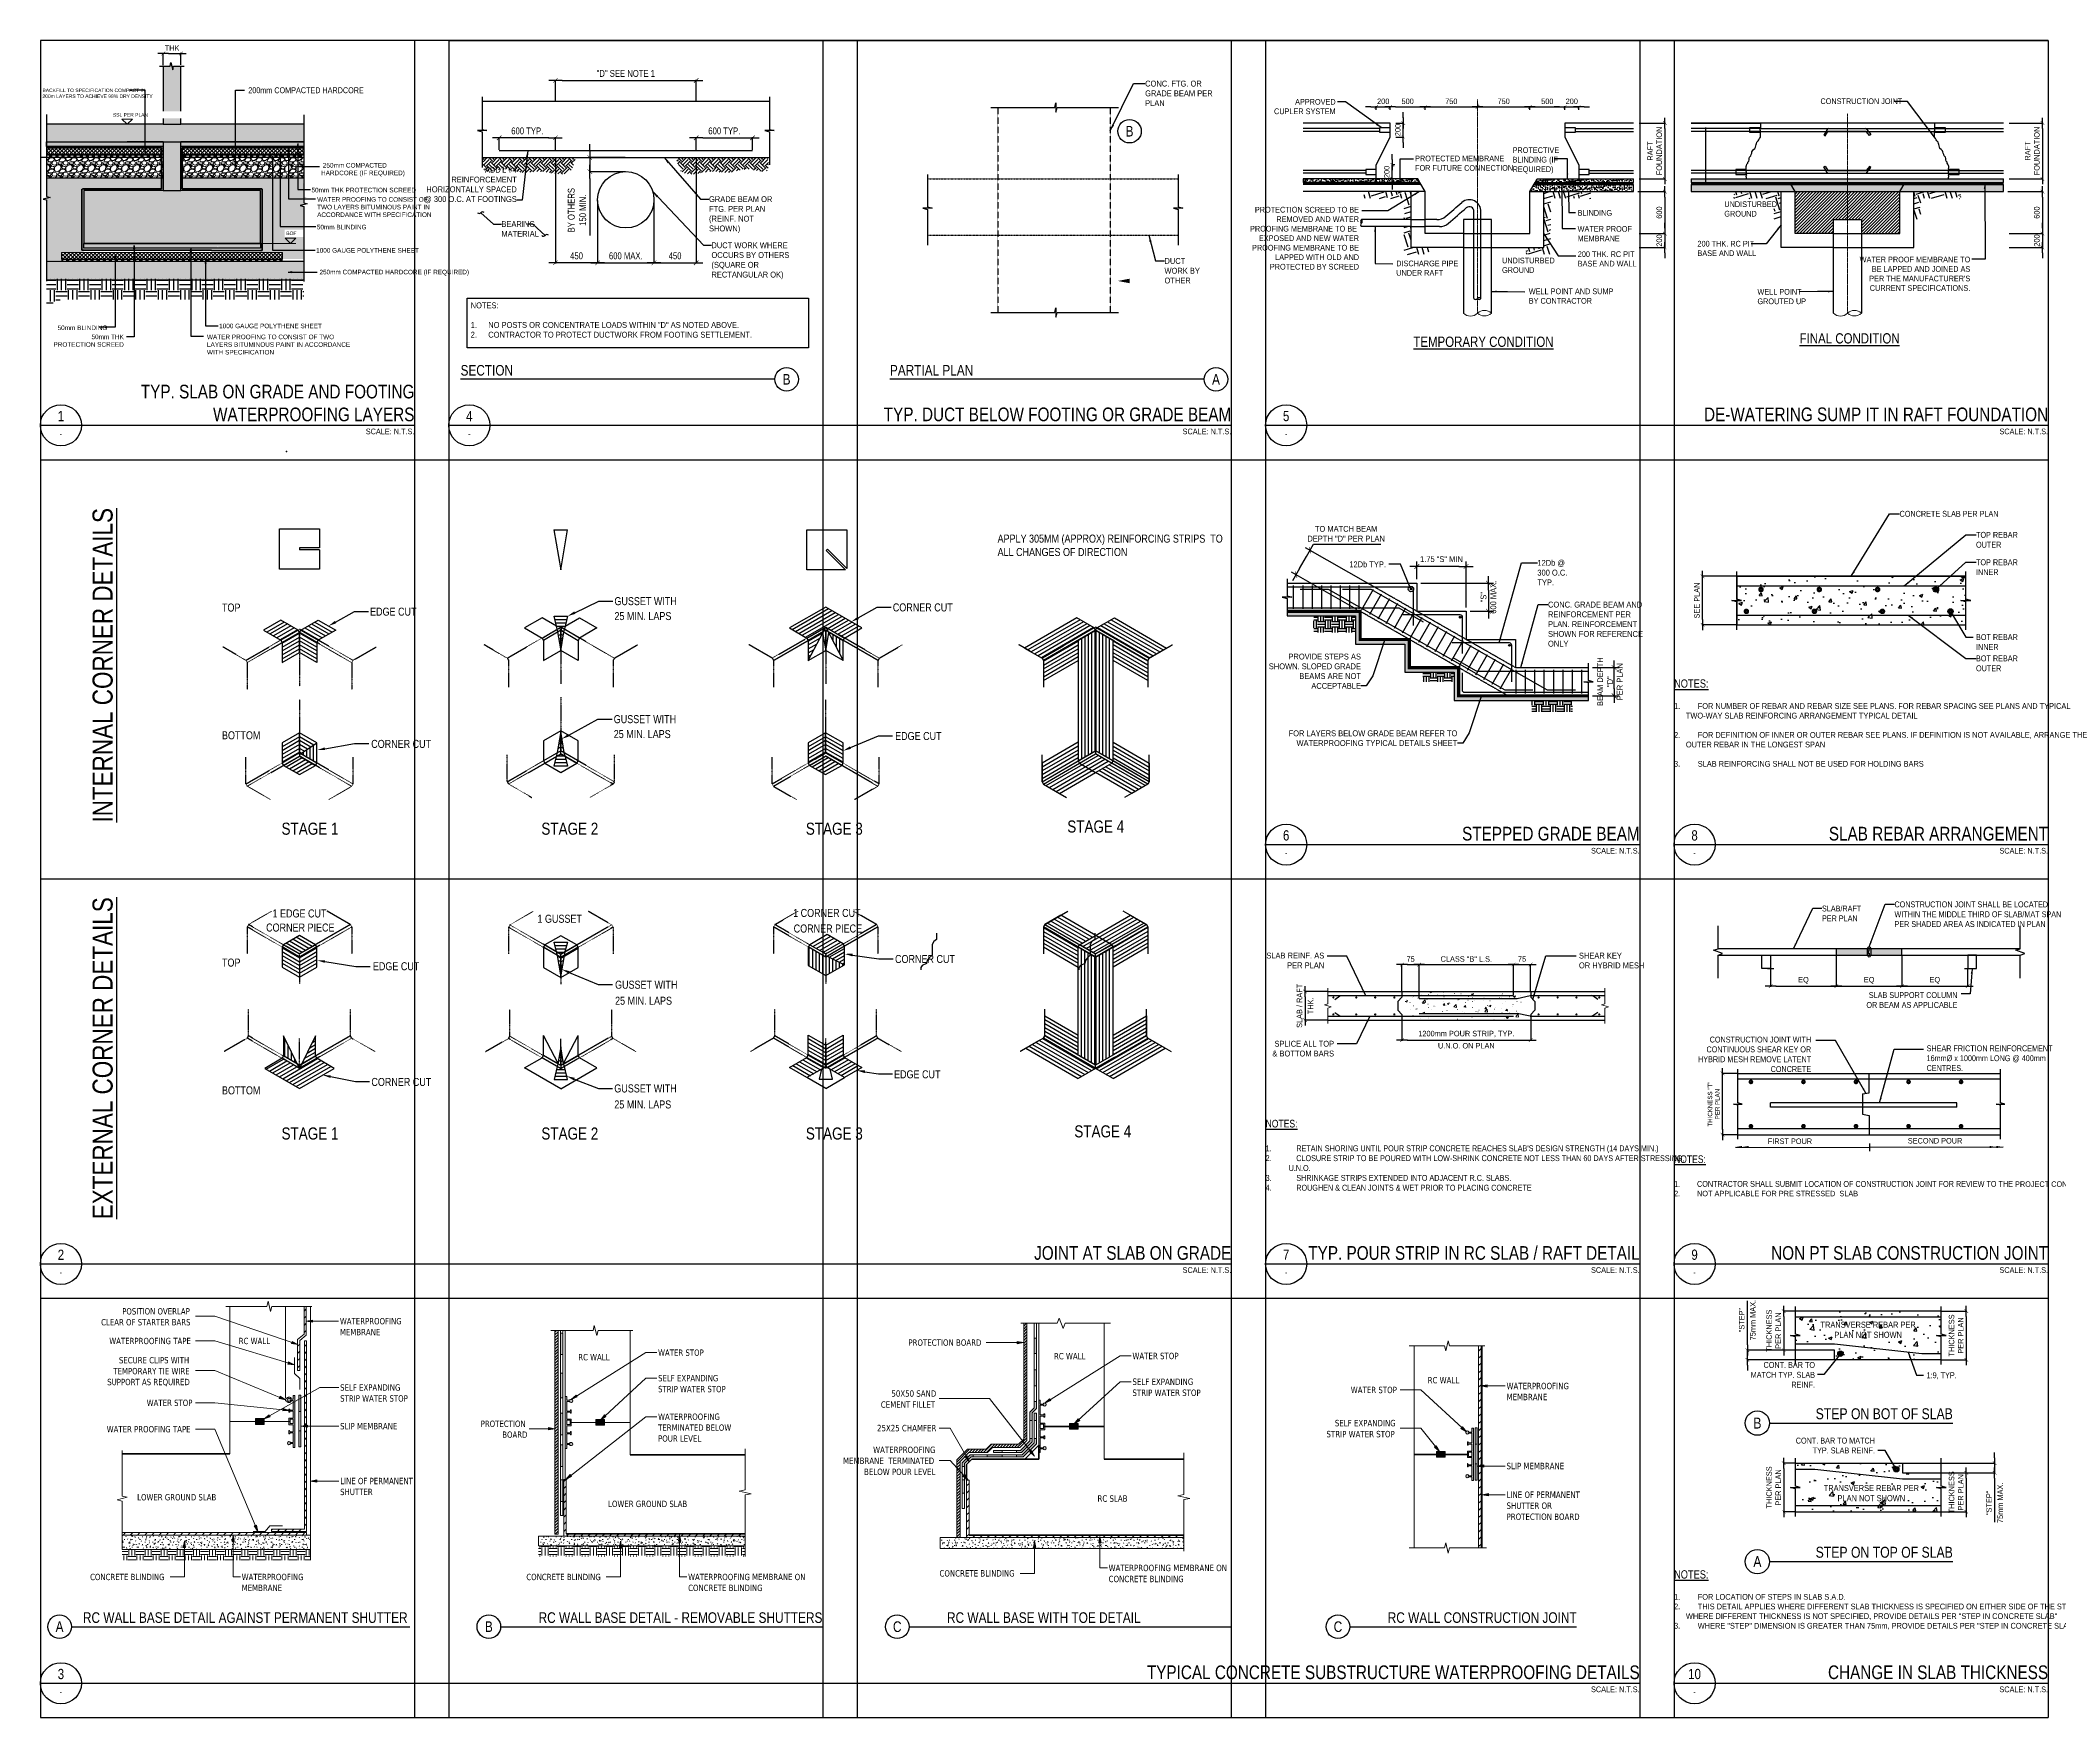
# Model space of a CAD drawing. Header units: millimetres. Extents: x 2250 to 90378, y -16050 to 57150.
import ezdxf
from ezdxf.enums import TextEntityAlignment as Align

# ---------------------------------------------------------------- set-up
doc = ezdxf.new("R2010")
doc.units = ezdxf.units.MM
for name, pattern in [('Dash 3_32_', [4.7625, 2.38125, -2.38125]), ('Dash Dot 3_16_', [7.9375, 4.7625, -1.5875, 0, -1.5875]), ('DASHDOT2', [0.5, 0.25, -0.125, 0, -0.125]), ('DASHED', [0.75, 0.5, -0.25]), ('HIDDEN', [0.375, 0.25, -0.125]), ('HIDDEN2', [0.1875, 0.125, -0.0625]), ('XAR-Centre 2mm', [12, 6, -2, 2, -2])]:
    doc.linetypes.add(name, pattern=pattern)
for name, color, linetype, lineweight in [('A-DETL', 90, 'Continuous', 9), ('A-DETL-GENF', 3, 'Continuous', 9), ('A-DETL-THIN', 151, 'Continuous', 9), ('A-FLOR-PATT', 8, 'Continuous', 18), ('Detail Items', 7, 'Continuous', 9), ('G-ANNO-DIMS', 111, 'Continuous', 9), ('G-ANNO-TEXT', 231, 'Continuous', 9), ('Medium Lines', 7, 'Continuous', 20), ('SOLID 0.25', 7, 'Continuous', 25), ('Text Notes', 7, 'Continuous', 9), ('Thin Lines', 7, 'Continuous', 9)]:
    doc.layers.add(name, color=color, linetype=linetype, lineweight=lineweight)
for name, color, linetype in [('A-TEXT-NOTE-20', 4, 'Continuous'), ('C00-00-00', 7, 'Continuous'), ('S-BAR', 4, 'Continuous'), ('S-brkline-8', 8, 'Continuous'), ('S-D-MEDM', 3, 'Continuous'), ('S-D-MEDM2', 3, 'Continuous'), ('S-G-BREK', 2, 'Continuous'), ('S-G-DIMS', 1, 'Continuous'), ('S-G-HDN2', 1, 'HIDDEN2'), ('S-G-HIDDEN', 1, 'HIDDEN2'), ('S-G-HTCH', 1, 'Continuous'), ('S-G-LEDR', 2, 'Continuous'), ('S-G-MEDM', 3, 'Continuous'), ('S-G-POCH-25', 8, 'Continuous'), ('S-G-RBAR', 7, 'Continuous'), ('S-G-REFR', 3, 'Continuous'), ('S-G-STTL', 4, 'Continuous'), ('S-G-TEXT', 3, 'Continuous'), ('S-G-THCK', 6, 'Continuous'), ('S-G-THIN', 1, 'Continuous'), ('S-G-TITL', 7, 'Continuous'), ('S-G-TITLREF', 4, 'Continuous'), ('S-HATCH', 8, 'Continuous'), ('S-LOCI-HATCH', 9, 'Continuous'), ('S-LOCI-RC', 2, 'Continuous'), ('S-LOCI-REBAR-1', 4, 'Continuous'), ('S-LOCI-TEXT-GA-250', 2, 'Continuous'), ('S-P-C-FND', 3, 'HIDDEN'), ('S-strc2-2', 3, 'Continuous'), ('S-text-tit', 4, 'Continuous'), ('S-wproof-5', 3, 'DASHDOT2'), ('S-wproof-7', 3, 'Continuous'), ('S289G_MAINBARS', 3, 'Continuous'), ('WATER PROOF', 1, 'DASHED')]:
    doc.layers.add(name, color=color, linetype=linetype)
doc.layers.add('Lines', color=7, linetype='Continuous', lineweight=9, true_color=0x00a600)
doc.layers.add('NPLT-JLA', color=193, linetype='Continuous', plot=False)
doc.styles.add('ARIAL', font='arial.ttf', dxfattribs={"width": 0.8})
doc.styles.add('TEXT-25 TIT', font='arial.ttf', dxfattribs={"width": 0.8, "height": 125})
doc.styles.add('Verdana', font='verdana.ttf', dxfattribs={"width": 0.8, "height": 25})
doc.linetypes.add('ZIGZAG', pattern='A,0.0001,-0.2,[131,ltypeshp.shx,S=0.2,R=0,X=-0.2,Y=0],-0.4,[131,ltypeshp.shx,S=0.2,R=180,X=0.2,Y=0],-0.2', length=0.8001)
doc.dimstyles.new('ARIALDIMS', dxfattribs={"dimscale": 12, "dimtxt": 20, "dimasz": 19.5, "dimexe": 2.25, "dimexo": 1.75, "dimgap": 10, "dimtad": 1, "dimzin": 3, "dimdsep": 46, "dimtxsty": 'ARIAL', "dimblk1": 'nyatick', "dimblk2": 'nyatick', "dimsah": 1, "dimcen": 2.25, "dimclrd": 1, "dimclre": 1, "dimclrt": 2, "dimadec": 0, "dimazin": 0, "dimtfac": 1, "dimtmove": 0, "dimatfit": 3, "dimfxl": 1, "dimfrac": 2, "dimtolj": 1, "dimtzin": 0, "dimarcsym": 0})
pattern_1 = [(45, (-178136.77, -54286.7), (-156.58386, 156.58386), [])]
pattern_2 = [(50, (137469.5, -402516.3), (1521.237, -133.091), [159.0675, -1749.7425]), (355, (137469.5, -402516.3), (-294.278, 1595.324), [127.254, -1399.794]), (100.45144, (137596.3, -402527.4), (1226.9594, 1462.2333), [135.1866, -1487.0523]), (46.1842, (137469.5, -402092.2), (2263.512, -351.05), [238.601, -2624.614]), (96.63564, (137658.2, -402121.4), (1982.325, 2066.008), [202.78, -2230.58]), (351.18416, (137469.5, -402092.2), (1982.325, 2066.008), [190.881, -2099.691]), (21, (137681.6, -402198.2), (1265.98, -853.9144), [159.0675, -1749.7425]), (326, (137681.6, -402198.2), (516.0475, 1537.971), [127.254, -1399.794]), (71.45144, (137787.1, -402269.4), (1782.0276, 684.0563), [135.1866, -1487.0523]), (37.5, (137469.54, -402516.34), (25.78984, 706.0346), [0, -1382.8268, 0, -1421.003, 0, -1405.0963]), (7.5, (137469.54, -402516.34), (557.9442, 836.5078), [0, -810.1838, 0, -1351.0133, 0, -535.5272]), (327.5, (136996.6, -402516.34), (1132.184, -47.8366), [0, -530.225, 0, -1654.302, 0, -2195.1315]), (317.5, (136784.5, -402516.3), (1236.8795, 212.3127), [0, -689.2925, 0, -1098.6262, 0, -1558.8615])]
pattern_3 = [(0, (-142864.88, -100504.95), (307.11207, 307.11207), [307.1121, -307.1121]), (0, (-142864.88, -100389.78), (307.11207, 307.11207), [307.1121, -307.1121]), (0, (-142864.88, -100274.6), (307.11207, 307.11207), [307.1121, -307.1121]), (90, (-142826.5, -100236.22), (-307.11207, 307.11207), [307.1121, -307.1121]), (90, (-142711.32, -100236.22), (-307.11207, 307.11207), [307.1121, -307.1121]), (90, (-142596.16, -100236.22), (-307.11207, 307.11207), [307.1121, -307.1121])]
pattern_4 = [(45, (-37881.48, -33029.73), (3e-14, 347.4576), [245.6897, -245.6897]), (45, (-37946.62, -32964.58), (3e-14, 347.4576), [245.6897, -245.6897]), (45, (-38011.77, -32899.44), (3e-14, 347.4576), [245.6897, -245.6897]), (135, (-38011.77, -32856), (-347.4576, 7e-14), [245.6897, -245.6897]), (135, (-37946.62, -32790.86), (-347.4576, 7e-14), [245.6897, -245.6897]), (135, (-37881.48, -32725.7), (-347.4576, 7e-14), [245.6897, -245.6897])]
pattern_5 = [(17.07395, (10104.36, -6076.27), (385.413, 727.119), [581.913, -581.913]), (17.07395, (10040.3, -5867.67), (385.413, 727.119), [581.913, -581.913]), (17.07395, (9976.2, -5659.07), (385.413, 727.119), [581.913, -581.913]), (107.07395, (10024.4, -5568.2), (-727.119, 385.413), [581.913, -581.913]), (107.07395, (10233, -5504.1), (-727.119, 385.413), [581.913, -581.913]), (107.07395, (10441.6, -5440.04), (-727.119, 385.413), [581.913, -581.913])]
pattern_6 = [(17.07395, (17825, 2677.55), (385.413, 727.119), [581.913, -581.913]), (17.07395, (17760.93, 2886.15), (385.413, 727.119), [581.913, -581.913]), (17.07395, (17696.86, 3094.75), (385.413, 727.119), [581.913, -581.913]), (107.07395, (17745.04, 3185.64), (-727.119, 385.413), [581.913, -581.913]), (107.07395, (17953.64, 3249.7), (-727.119, 385.413), [581.913, -581.913]), (107.07395, (18162.24, 3313.8), (-727.119, 385.413), [581.913, -581.913])]
pattern_7 = [(37.5, (-6538.2, 42849.44), (-4.87724, 149.15781), [0, -117.665, 0, -131.599, -125.79316]), (37.5, (-6538.2, 42849.44), (-4.87724, 149.15781), [-249.264, 0, -125.79316]), (7.5, (-6538.2, 42849.44), (136.9998, 218.4662), [0, -63.47717, 0, -106.05331, -40.64087]), (7.5, (-6538.2, 42849.44), (136.9998, 218.4662), [-169.53048, 0, -40.64087]), (327.5, (-6633.42, 42849.44), (241.06814, 0.43815), [0, -38.7056, 0, -139.34012, -181.91627]), (327.5, (-6633.42, 42849.44), (241.06814, 0.43815), [-178.0457, 0, -181.91627]), (317.5, (-6633.42, 42849.44), (232.7066, 67.9422), [0, -19.3528, 0, -91.3452, -104.5051]), (317.5, (-6633.42, 42849.44), (232.7066, 67.9422), [-110.698, 0, -104.5051])]
pattern_8 = [(37.5, (-10592.59, 42849.44), (-4.87724, 149.15781), [0, -117.66499, 0, -131.599, -125.79316]), (37.5, (-10592.59, 42849.44), (-4.87724, 149.15781), [-249.264, 0, -125.79316]), (7.5, (-10592.59, 42849.44), (136.9998, 218.46618), [0, -63.47717, 0, -106.05331, -40.64087]), (7.5, (-10592.59, 42849.44), (136.9998, 218.46618), [-169.53048, 0, -40.64087]), (327.5, (-10687.8, 42849.44), (241.06814, 0.43815), [0, -38.70559, 0, -139.34012, -181.91627]), (327.5, (-10687.8, 42849.44), (241.06814, 0.43815), [-178.0457, 0, -181.91627]), (317.5, (-10687.8, 42849.44), (232.7066, 67.9422), [0, -19.3528, 0, -91.34519, -104.50509]), (317.5, (-10687.8, 42849.44), (232.7066, 67.9422), [-110.69798, 0, -104.5051])]

msp = doc.modelspace()

# ---------------------------------------------------------------- texts
at = {"layer": 'A-TEXT-NOTE-20', "color": 2, "style": 'ARIAL', "width": 0.8}
for s, height, p in [('GUSSET WITH', 350.95603, (27304.399, 32501.713)), ('TOP', 350.956, (10175.604, 32222.163)), ('EDGE CUT', 350.956, (16639.474, 32042.551)), ('25 MIN. LAPS', 350.95603, (27304.399, 31850.449)), ('CORNER CUT', 350.956, (39453.639, 32228.094)), ('GUSSET WITH', 350.95603, (27273.635, 27351.045)), ('BOTTOM', 350.956, (10175.604, 26646.419)), ('CORNER CUT', 350.956, (16688.537, 26270.554)), ('25 MIN. LAPS', 350.95603, (27273.635, 26699.781)), ('EDGE CUT', 350.956, (39555.155, 26614.794)), ('TOP', 350.956, (10175.604, 16725.464)), ('EDGE CUT', 350.956, (16762.313, 16566.273)), ('CORNER CUT', 350.956, (39550.954, 16882.595)), ('GUSSET WITH', 350.95603, (27332.111, 15760.966)), ('25 MIN. LAPS', 350.95603, (27332.111, 15062.381)), ('BOTTOM', 350.956, (10175.604, 11149.721)), ('CORNER CUT', 350.956, (16696.5, 11516.339)), ('GUSSET WITH', 350.95603, (27298.263, 11234.199)), ('EDGE CUT', 350.956, (39509.048, 11850.446)), ('25 MIN. LAPS', 350.95603, (27298.263, 10535.614))]:
    msp.add_text(s, height=height, dxfattribs=at).set_placement(p)
for s, height, p in [('CORNER PIECE', 350.95603, (13594.402, 18431.935)), ('1 EDGE CUT', 350.956, (13559.306, 19047.283)), ('1 GUSSET', 350.956, (24914.708, 18814.554)), ('1 CORNER CUT', 350.95603, (36575.605, 19067.947)), ('CORNER PIECE', 350.95603, (36619.475, 18389.703))]:
    msp.add_text(s, height=height, dxfattribs=at).set_placement(p, align=Align.MIDDLE)
at = {"layer": 'A-TEXT-NOTE-20', "color": 2, "attachment_point": 1, "style": 'ARIAL'}
for s, insert, char_height, width in [('BACKFILL TO SPECIFICATION COMPACT IN\\P200m LAYERS TO ACHIEVE 98% DRY DENSITY', (2341.165, 55047.632), 154.26511, 5005.86695), ('200mm COMPACTED HARDCORE', (11323.099, 55102.982), 258, 5005.86695), (' 250mm COMPACTED HARDCORE (IF REQUIRED)', (14499.639, 51798.727), 200, 3163.93757), ('50mm THK PROTECTION SCREED', (14082.309, 50717.985), 200, 5005.86695), ('WATER PROOFING TO CONSIST OF TWO LAYERS BITUMINOUS PAINT IN ACCORDANCE WITH SPECIFICATION', (14328.888, 50309.06), 200, 4231.60421), ('1000 GAUGE POLYTHENE SHEET', (14284.761, 48086.173), 200, 5005.86695), (' 250mm COMPACTED HARDCORE (IF REQUIRED)', (14353.654, 47140.13), 200, 5005.86695), ('50mm BLINDING', (3000.794, 44706.605), 200, 5005.86695), ('\\pxqr;50mm THK PROTECTION SCREED', (3398.596, 44310.002), 200, 2493.99777), ('WATER PROOFING TO CONSIST OF TWO LAYERS BITUMINOUS PAINT IN ACCORDANCE WITH SPECIFICATION', (9520.635, 44308.794), 200, 5005.86695), ('1000 GAUGE POLYTHENE SHEET', (10052.205, 44786.523), 200, 5005.86695)]:
    msp.add_mtext(s, dxfattribs=dict(at, insert=insert, char_height=char_height, width=width))
at = {"layer": 'A-TEXT-NOTE-20', "insert": (44026.65, 35580.865), "char_height": 350.95603, "width": 9982.93604, "attachment_point": 1, "style": 'ARIAL'}
msp.add_mtext('APPLY 305MM (APPROX) REINFORCING STRIPS  TO ALL CHANGES OF DIRECTION', dxfattribs=at)
at = {"layer": 'S-G-DIMS', "color": 3, "insert": (59239.161, 35618.32), "char_height": 255.92673, "width": 2950.63609, "attachment_point": 5, "style": 'ARIAL'}
msp.add_mtext('\\A1;TO MATCH BEAM DEPTH "D" PER PLAN', dxfattribs=at)
at = {"layer": 'S-G-DIMS', "color": 3, "insert": (63399.132, 34508.867), "char_height": 255.92673, "attachment_point": 5, "style": 'ARIAL'}
msp.add_mtext('\\A1;1.75 "S" MIN', dxfattribs=at)
at = {"layer": 'S-G-DIMS', "color": 3, "attachment_point": 5, "rotation": 90, "style": 'ARIAL'}
for s, insert, char_height in [('"S"\\P600 MAX.', (65449.023, 32846.447), 255.9267), ('\\A1;BEAM DEPTH\\P"D"\\PPER PLAN', (70753.494, 29161.102), 255.92673)]:
    msp.add_mtext(s, dxfattribs=dict(at, insert=insert, char_height=char_height))
at = {"layer": 'S-G-HTCH', "color": 3, "char_height": 258, "attachment_point": 1, "style": 'ARIAL'}
for s, insert, width in [('SLAB/RAFT PER PLAN', (80007.099, 19390.83), 2179.85391), ('CONSTRUCTION JOINT SHALL BE LOCATED WITHIN THE MIDDLE THIRD OF SLAB/MAT SPAN PER SHADED AREA AS INDICATED IN PLAN', (83169.645, 19570.834), 6667.45617), ('\\pxqr;SLAB SUPPORT COLUMN OR BEAM AS APPLICABLE', (82223.244, 15613.332), 3696.10306), ('\\pxqr;CONSTRUCTION JOINT WITH CONTINUOUS SHEAR KEY OR HYBRID MESH REMOVE LATENT CONCRETE', (74201.575, 13672.354), 5332.37079), ('SHEAR FRICTION REINFORCEMENT 16mmØ x 1000mm LONG @ 400mm CENTRES.', (84572.126, 13288.478), 5088.70474)]:
    msp.add_mtext(s, dxfattribs=dict(at, insert=insert, width=width))
at = {"layer": 'S-G-LEDR', "color": 3, "style": 'ARIAL'}
for s, insert, char_height, width, attachment_point in [('\\pxqr;APPROVED CUPLER SYSTEM', (56335.126, 54594.01), 248.85672, 2444.68273, 1), ('CONSTRUCTION JOINT', (79939.991, 54619.403), 248.85672, 3391.60896, 1), ('PROTECTED MEMBRANE FOR FUTURE CONNECTION', (62248.111, 52122.375), 248.85672, 3820.23273, 1), ('PROTECTIVE BLINDING (IF REQUIRED)', (66503.456, 52483.582), 248.85672, 1839.69075, 1), ('\\pxqr;PROTECTION SCREED TO BE REMOVED AND WATER PROOFING MEMBRANE TO BE  EXPOSED AND NEW WATER PROOFING MEMBRANE TO BE LAPPED WITH OLD AND PROTECTED BY SCREED', (59801.684, 49885.633), 248.856715, 4521.1577, 3), ('BLINDING', (69341.246, 49745.722), 248.8567, 3391.60896, 1), ('UNDISTURBED GROUND', (75745.217, 50125.759), 248.85672, 2025.46568, 1), ('\\W0.8000;WATER PROOF MEMBRANE', (69341.246, 49046.592), 248.85672, 3391.60896, 1), ('UNDISTURBED GROUND', (66043.292, 47666.852), 248.85672, 2058.9295, 1), ('200 THK. RC PIT BASE AND WALL', (69348.544, 47945.915), 248.85672, 2293.91868, 1), ('200 THK. RC PIT BASE AND WALL', (74572.343, 48400.625), 248.85672, 2245.81225, 1), ("\\pxqr;WATER PROOF MEMBRANE TO BE LAPPED AND JOINED AS PER THE MANUFACTURER'S CURRENT SPECIFICATIONS.", (82174.727, 47711.718), 248.85672, 4304.39113, 1), ('DISCHARGE PIPE UNDER RAFT ', (61425.521, 47540.18), 248.85672, 3391.60896, 1), ('\\W0.8000;WELL POINT AND SUMP BY CONTRACTOR', (67209.195, 46322.625), 248.85672, 3391.60896, 1), ('WELL POINT GROUTED UP', (77190.009, 46302.076), 248.85672, 1981.464, 1), ('CONCRETE SLAB PER PLAN', (83394.409, 36617.652), 258.64351, 4671.96352, 1), ('TOP REBAR\\POUTER', (86729.614, 35699.612), 258.6435, 4671.96352, 1), ('12Db @ 300 O.C. TYP.', (67584.282, 34474.757), 255.92673, 1599.15103, 1), ('TOP REBAR\\PINNER', (86729.614, 34503.255), 258.6435, 4671.96352, 1), ('CONC. GRADE BEAM AND REINFORCEMENT PER PLAN. REINFORCEMENT SHOWN FOR REFERENCE ONLY', (68048.888, 32654.249), 255.92673, 3767.20602, 1), ('BOT REBAR\\PINNER', (86729.614, 31237.216), 258.6435, 4671.96352, 1), ('PROVIDE STEPS AS SHOWN. SLOPED GRADE BEAMS ARE NOT ACCEPTABLE', (59884.657, 28847.197), 255.92673, 3928.78929, 9), ('BOT REBAR\\POUTER', (86729.614, 30307.335), 258.6435, 4671.96352, 1), ('FOR LAYERS BELOW GRADE BEAM REFER TO WATERPROOFING TYPICAL DETAILS SHEET', (64093.879, 26351.077), 255.92673, 6528.27535, 9), ('\\pxqr;SLAB REINF. AS \\PPER PLAN', (51536.976, 17337.297), 255.92673, 6746.17303, 1), ('\\pxql;SHEAR KEY \\POR HYBRID MESH', (69398.866, 17333.9), 255.92673, 6746.17303, 1), ('\\pxqr;SPLICE ALL TOP\\P& BOTTOM BARS', (56306.904, 13487.946), 255.92673, 2406.00236, 1), ("{\\LNOTES:^J\\P\\pxi-3,l3,t4;\\H0.77146x;\\l1.^IRETAIN SHORING UNTIL POUR STRIP CONCRETE REACHES SLAB'S DESIGN STRENGTH (14 DAYS MIN.)\\P2.^ICLOSURE STRIP TO BE POURED WITH LOW-SHRINK CONCRETE NOT LESS THAN 60 DAYS AFTER STRESSING, U.N.O. \\P3.^ISHRINKAGE STRIPS EXTENDED INTO ADJACENT R.C. SLABS.\\P4.^IROUGHEN & CLEAN JOINTS & WET PRIOR TO PLACING CONCRETE}", (55725, 10040.082), 334.430119, 16248.00163, 1), ('{\\LNOTES:} ^J\\P\\pxi-3,l3,t3;{\\H0.77339x;1.^ICONTRACTOR SHALL SUBMIT LOCATION OF CONSTRUCTION JOINT FOR REVIEW TO THE \\H0.92358x;PROJECT CONSULTANT\\P2.^INOT APPLICABLE FOR PRE STRESSED  SLAB}', (73550, 8487.702), 334.430119, 16248.00163, 1), ('CONT. BAR TO MATCH TYP. SLAB REINF.', (79702.723, -1649.336), 258.64351, 3134.72976, 9), ('1:9, TYP.', (84571.38, -977.694), 258.6435, 4671.96352, 1), ('CONT. BAR TO MATCH TYP. SLAB REINF.', (82318.889, -4523.832), 258.64351, 3784.70141, 9)]:
    msp.add_mtext(s, dxfattribs=dict(at, insert=insert, char_height=char_height, width=width, attachment_point=attachment_point))
at = {"layer": 'S-G-STTL', "style": 'ARIAL', "width": 0.8}
for s, height, p in [('STEP ON BOT OF SLAB', 477.2025, (79731.082, -3026.682)), ('STEP ON TOP OF SLAB', 477.2025, (79731.082, -9071.973)), ('RC WALL BASE DETAIL AGAINST PERMANENT SHUTTER ', 462.87651, (4106.563, -11916.233)), ('RC WALL BASE DETAIL - REMOVABLE SHUTTERS ', 462.87651, (23993.379, -11916.233)), ('RC WALL BASE WITH TOE DETAIL', 462.87651, (41818.379, -11916.233)), ('RC WALL CONSTRUCTION JOINT', 462.87651, (61053.146, -11916.233))]:
    msp.add_text(s, height=height, dxfattribs=at).set_placement(p)
for s, height, p in [('B', 477.202, (77187.73, -3196.354)), ('A', 477.202, (77187.73, -9241.645)), ('A', 462.877, (3086.98, -12080.811)), ('B', 462.877, (21822.227, -12080.811)), ('C', 462.877, (39647.227, -12080.811)), ('C', 462.877, (58881.994, -12080.811))]:
    msp.add_text(s, height=height, dxfattribs=at).set_placement(p, align=Align.MIDDLE)
at = {"layer": 'S-G-STTL', "char_height": 447.94207, "attachment_point": 1, "style": 'ARIAL'}
for s, insert, width in [('{\\LTEMPORARY CONDITION}', (62172.087, 44220.623), 7100.50714), ('{\\LFINAL CONDITION}', (79029.885, 44369.11), 6711.63043)]:
    msp.add_mtext(s, dxfattribs=dict(at, insert=insert, width=width))
at = {"layer": 'S-G-TEXT', "style": 'ARIAL', "width": 0.8}
for s, height, p in [('FIRST POUR', 238.8786, (78608.326, 9106.673)), ('SECOND POUR', 238.87865, (84943.293, 9125.811))]:
    msp.add_text(s, height=height, dxfattribs=at).set_placement(p, align=Align.MIDDLE)
at = {"layer": 'S-G-TEXT', "color": 7, "char_height": 248.85672, "width": 1863.91779, "attachment_point": 3, "style": 'ARIAL'}
for insert in [(18575, 40208.08), (54225, 40208.08), (89875, 40208.08), (72050, 21908.08), (89875, 21908.08), (54225, 3608.08), (72050, 3608.08), (89875, 3608.08), (72050, -14691.92), (89875, -14691.92)]:
    msp.add_mtext('\\W0.8000;SCALE: N.T.S.', dxfattribs=dict(at, insert=insert))
at = {"layer": 'S-G-TEXT', "color": 3, "insert": (60977.492, 34412.096), "char_height": 255.92673, "width": 4913.7931, "attachment_point": 3, "style": 'ARIAL'}
msp.add_mtext('\\A1;12Db TYP.', dxfattribs=at)
at = {"layer": 'S-G-TEXT', "char_height": 258.643511, "attachment_point": 1, "style": 'ARIAL'}
for s, insert, width in [('{\\H1.4x;\\LNOTES:\\P}\\P\\pxi-2,l2;{\\H0.9756x;1.^IFOR NUMBER OF REBAR AND REBAR SIZE SEE PLANS. FOR REBAR SPACING SEE PLANS AND TYPICAL TWO-WAY SLAB REINFORCING ARRANGEMENT TYPICAL DETAIL\\P\\pi0,l0;\\P\\pi-2,l2;2.^IFOR DEFINITION OF INNER OR OUTER REBAR SEE PLANS. IF DEFINITION IS NOT AVAILABLE, ARRANGE THE OUTER REBAR IN THE LONGEST SPAN\\P\\pi0,l0;\\P\\pi-2,l2;3.^ISLAB REINFORCING SHALL NOT BE USED FOR HOLDING BARS}', (73550, 29262.033), 16313.83496), ('{\\H1.4x;\\LNOTES:\\l\\P}\\P\\pxi-2,l2;{\\H0.9756x;1.^IFOR LOCATION OF STEPS IN SLAB S.A.D.\\P2.^ITHIS DETAIL APPLIES WHERE DIFFERENT SLAB THICKNESS IS SPECIFIED ON EITHER SIDE OF THE STEP. WHERE DIFFERENT THICKNESS IS NOT SPECIFIED, PROVIDE DETAILS PER "STEP IN CONCRETE SLAB"\\P3.^IWHERE "STEP" DIMENSION IS GREATER THAN 75mm, PROVIDE DETAILS PER "STEP IN CONCRETE SLAB" DETAIL}', (73550, -9618.613), 16311.99412)]:
    msp.add_mtext(s, dxfattribs=dict(at, insert=insert, width=width))
at = {"layer": 'S-G-TITL', "char_height": 597.2561, "attachment_point": 3, "style": 'ARIAL'}
for s, insert, width in [('TYP. SLAB ON GRADE AND FOOTING WATERPROOFING LAYERS', (18575, 42120.977), 12566.94642), ('TYP. DUCT BELOW FOOTING OR GRADE BEAM', (54225, 41127.396), 20716.50699), ('DE-WATERING SUMP IT IN RAFT FOUNDATION', (89875, 41127.396), 17688.41199), ('STEPPED GRADE BEAM', (72050, 22827.396), 14259.2115), ('SLAB REBAR ARRANGEMENT', (89875, 22827.396), 17688.41199), ('JOINT AT SLAB ON GRADE', (54225, 4527.396), 14259.2115), ('TYP. POUR STRIP IN RC SLAB / RAFT DETAIL', (72050, 4527.396), 17688.41199), ('NON PT SLAB CONSTRUCTION JOINT', (89875, 4527.396), 17688.41199), ('TYPICAL CONCRETE SUBSTRUCTURE WATERPROOFING DETAILS', (72050, -13772.604), 31244.89318), ('CHANGE IN SLAB THICKNESS', (89875, -13772.604), 17688.41199)]:
    msp.add_mtext(s, dxfattribs=dict(at, insert=insert, width=width))
at = {"layer": 'S-G-TITLREF', "style": 'ARIAL', "width": 0.8}
for s, height, p in [('1', 447.942, (3145.884, 40753.472)), ('4', 447.942, (20970.884, 40753.472)), ('5', 447.942, (56620.884, 40753.472)), ('-', 248.857, (3145.884, 39987.733)), ('-', 248.857, (20970.884, 39987.733)), ('-', 248.857, (56620.884, 39987.733)), ('6', 447.942, (56620.884, 22453.472)), ('8', 447.942, (74445.884, 22453.472)), ('-', 248.857, (56620.884, 21687.733)), ('-', 248.857, (74445.884, 21687.733)), ('2', 447.942, (3145.884, 4153.472)), ('7', 447.942, (56620.884, 4153.472)), ('9', 447.942, (74445.884, 4153.472)), ('-', 248.857, (3145.884, 3387.733)), ('-', 248.857, (56620.884, 3387.733)), ('-', 248.857, (74445.884, 3387.733)), ('3', 447.942, (3145.884, -14146.528)), ('10', 447.9421, (74445.884, -14146.528)), ('-', 248.857, (3145.884, -14912.267)), ('-', 248.857, (74445.884, -14912.267))]:
    msp.add_text(s, height=height, dxfattribs=at).set_placement(p, align=Align.MIDDLE)
at = {"layer": 'S-LOCI-TEXT-GA-250', "char_height": 265.11251, "attachment_point": 5, "style": 'ARIAL'}
for insert, width in [((82020.495, 875.693), 4003.10316), ((82160.764, -6253.191), 3909.37838)]:
    msp.add_mtext('TRANSVERSE REBAR PER PLAN NOT SHOWN', dxfattribs=dict(at, insert=insert, width=width))
at = {"layer": 'S-text-tit', "style": 'TEXT-25 TIT', "width": 0.8}
for s, p in [('%%UINTERNAL CORNER DETAILS', (5403.859, 23012.929)), ('%%UEXTERNAL CORNER DETAILS', (5403.859, 5697.616))]:
    msp.add_text(s, height=877.39007, rotation=90, dxfattribs=at).set_placement(p)
at = {"layer": 'S-text-tit', "color": 3, "style": 'TEXT-25 TIT', "width": 0.8}
for s, p in [('STAGE 1', (12774.665, 22482.685)), ('STAGE 2', (24114.161, 22482.685)), ('STAGE 3', (35658.642, 22482.685)), ('STAGE 4', (47068.049, 22577.105)), ('STAGE 1', (12774.665, 9179.197)), ('STAGE 2', (24114.161, 9179.197)), ('STAGE 3', (35658.642, 9179.197)), ('STAGE 4', (47375.135, 9273.617))]:
    msp.add_text(s, height=526.434, dxfattribs=at).set_placement(p)
at = {"layer": 'Text Notes', "color": 3, "lineweight": 18, "attachment_point": 1, "style": 'Verdana'}
for s, insert, char_height, width in [('POSITION OVERLAP ', (5819.181, 1821.032), 276.80377, 3813.30351), ('CLEAR OF STARTER BARS', (4899.316, 1344.987), 276.80377, 4928.17995), ('WATERPROOFING ', (15322.5, 1390.091), 276.80377, 3536.35968), ('MEMBRANE', (15322.5, 914.046), 276.8038, 2180.04502), ('WATERPROOFING TAPE', (5256.716, 526.373), 276.80377, 4495.0114), ('RC WALL', (10906.994, 526.373), 276.8038, 1711.37085), ('WATER STOP', (29209.092, 16.842), 276.8038, 2513.79784), ('PROTECTION BOARD', (40131.286, 456.543), 279.36602, 4042.10671), ('TEMPORARY TIE WIRE ', (5432.486, -788.37), 276.80377, 4281.97768), ('SECURE CLIPS WITH ', (5678.565, -312.325), 276.80377, 3983.73048), ('RC WALL', (25724.101, -180.074), 276.8038, 1711.37085), ('RC WALL', (46485.739, -134.632), 279.366, 1727.21226), ('WATER STOP', (49911.821, -126.819), 279.366, 2537.06697), ('SUPPORT AS REQUIRED', (5168.831, -1264.415), 276.80377, 4601.52825), ('SELF EXPANDING ', (15333.572, -1504.685), 276.80377, 3486.65181), ('SELF EXPANDING ', (29209.092, -1096.242), 276.80377, 3486.65181), ('STRIP WATER STOP', (29209.092, -1572.286), 276.80377, 3792.00013), ('50X50 SAND ', (39391.515, -1766.111), 279.36602, 2465.39842), ('SELF EXPANDING ', (49911.821, -1250.207), 279.36602, 3518.92623), ('STRIP WATER STOP', (49911.821, -1730.658), 279.36602, 3827.10103), ('WATER STOP', (59441.616, -1609.966), 279.366, 2537.06697), ('RC WALL', (62795.557, -1182.978), 279.366, 1727.21226), ('WATERPROOFING ', (66239.142, -1437.285), 279.36602, 3569.09422), ('WATER STOP ', (6891.38, -2171.758), 276.80377, 2513.79784), ('STRIP WATER STOP', (15333.572, -1980.73), 276.80377, 3792.00013), ('CEMENT FILLET', (38930.281, -2246.563), 279.36602, 3024.41317), ('MEMBRANE', (66239.142, -1917.736), 279.366, 2200.22475), ('WATER PROOFING TAPE ', (5145.395, -3323.262), 276.80377, 4629.93275), ('SLIP MEMBRANE', (15333.572, -3193.388), 276.80377, 3174.20236), ('PROTECTION ', (21464.349, -3085.691), 276.80377, 2506.69672), ('TERMINATED BELOW ', (29209.092, -3255.253), 276.80377, 4175.46082), ('WATERPROOFING ', (29209.092, -2779.209), 276.80377, 3536.35968), ('25X25 CHAMFER', (38764.711, -3273.422), 279.36602, 3225.08514), ('SELF EXPANDING ', (58747.21, -3055.635), 279.36602, 3382.75597), ('BOARD', (22407.65, -3561.736), 276.8038, 1363.41578), ('POUR LEVEL ', (29209.092, -3731.298), 276.80377, 2499.59559), ('WATERPROOFING ', (38594.548, -4222.574), 279.36602, 3432.92396), ('STRIP WATER STOP', (58380.588, -3536.087), 279.36602, 3827.10103), ('MEMBRANE  TERMINATED ', (37281.807, -4703.026), 279.36602, 5023.96596), ('BELOW POUR LEVEL  ', (38198.36, -5183.477), 279.36602, 3913.1033), ('SLIP MEMBRANE', (66239.142, -4929.82), 279.36602, 3203.58457), ('SHUTTER', (15333.572, -6061.017), 276.8038, 1789.48321), ('LINE OF PERMANENT ', (15333.572, -5584.973), 276.80377, 4168.3597), ('LOWER GROUND SLAB', (6473.176, -6293.741), 276.80377, 4338.78667), ('LOWER GROUND SLAB', (27027.847, -6583.798), 276.80377, 4338.78667), ('RC SLAB', (48385.599, -6348.793), 279.366, 1655.5437), ('SHUTTER OR ', (66239.142, -6661.831), 279.36602, 2644.56981), ('LINE OF PERMANENT ', (66239.142, -6181.38), 279.36602, 4206.94439), ('PROTECTION BOARD', (66239.142, -7142.282), 279.36602, 4042.10671), ('CONCRETE BLINDING', (41490.665, -9614.36), 279.36602, 4206.94439), ('WATERPROOFING MEMBRANE ON ', (48872.857, -9379.058), 279.36602, 6493.17141), ('CONCRETE BLINDING', (4417.776, -9773.592), 276.80377, 4168.3597), ('WATERPROOFING ', (11037.164, -9773.592), 276.80377, 3536.35968), ('MEMBRANE', (11037.164, -10249.636), 276.8038, 2180.04502), ('CONCRETE BLINDING', (23458.345, -9773.592), 276.80377, 4168.3597), ('WATERPROOFING MEMBRANE ON ', (30520.619, -9773.592), 276.80377, 6433.61821), ('CONCRETE BLINDING', (30520.619, -10249.636), 276.80377, 4168.3597), ('CONCRETE BLINDING', (48872.857, -9859.509), 279.36602, 4206.94439)]:
    msp.add_mtext(s, dxfattribs=dict(at, insert=insert, char_height=char_height, width=width))

# ---------------------------------------------------------------- blocks, each defined once
blk = doc.blocks.new('Spot Elevations - Spot Elevation - Open-667899-Section 17')
at = {"layer": 'G-ANNO-DIMS'}
for p, q in [((-10877, 350), (-10937, 410)), ((-10937, 410), (-10817, 410)), ((-10937, 350), (-10817, 350)), ((-10817, 410), (-10877, 350))]:
    blk.add_line(p, q, dxfattribs=at)
blk = doc.blocks.new('nyatick')
at = {"layer": 'S-G-DIMS'}
blk.add_line((-1.01, 0), (1, 0), dxfattribs=at)
at = {"layer": 'S-G-DIMS', "const_width": 0.08}
blk.add_lwpolyline([(0.34, 0.34), (-0.34, -0.34)], dxfattribs=at)
blk = doc.blocks.new('*D414')
at = {"layer": 'Defpoints', "color": 0, "transparency": 16777216}
for p in [(8384, 56576), (7612, 56050), (8384, 56062)]:
    blk.add_point(p, dxfattribs=at)
at = {"layer": 'S-G-DIMS', "color": 1, "lineweight": -2, "transparency": 16777216}
for p, q in [((7612, 56071), (7612, 56603)), ((7846, 56576), (8150, 56576)), ((8384, 56083), (8384, 56603))]:
    blk.add_line(p, q, dxfattribs=at)
at = {"layer": 'S-G-DIMS', "color": 1, "lineweight": -2, "transparency": 16777216, "xscale": 234, "yscale": 234, "zscale": 234, "rotation": 180}
blk.add_blockref('nyatick', (7612, 56576), dxfattribs=at)
at = {"layer": 'S-G-DIMS', "color": 1, "lineweight": -2, "transparency": 16777216, "xscale": 234, "yscale": 234, "zscale": 234}
blk.add_blockref('nyatick', (8384, 56576), dxfattribs=at)
at = {"layer": 'S-G-DIMS', "color": 2, "transparency": 16777216, "insert": (7998, 56816), "char_height": 240, "attachment_point": 5, "style": 'ARIAL'}
blk.add_mtext('\\A1;THK', dxfattribs=at)
blk = doc.blocks.new('XAR_Break Line-Straight - Break Line-2269553-S032-TYPICAL CIVIL WORK DETAILS _SHEET 3 OF 5_')
at = {"layer": 'Medium Lines'}
for p, q in [((42961, 12686), (42973, 12736)), ((42973, 12736), (42998, 12636)), ((42558, 12686), (42961, 12686)), ((42998, 12636), (43011, 12686)), ((43011, 12686), (43406, 12686))]:
    blk.add_line(p, q, dxfattribs=at)
blk = doc.blocks.new('XAR_Break Line-Straight - Break Line-2269554-S032-TYPICAL CIVIL WORK DETAILS _SHEET 3 OF 5_')
at = {"layer": 'Medium Lines'}
for p, q in [((41535, 10817), (41535, 11265)), ((41485, 10780), (41585, 10805)), ((41535, 10767), (41485, 10780)), ((41585, 10805), (41535, 10817)), ((41535, 10290), (41535, 10767))]:
    blk.add_line(p, q, dxfattribs=at)
blk = doc.blocks.new('XAR_Break Line-Straight - Break Line-2269555-S032-TYPICAL CIVIL WORK DETAILS _SHEET 3 OF 5_')
at = {"layer": 'Medium Lines'}
for p, q in [((47256, 11283), (47256, 10878)), ((47256, 10878), (47197, 10865)), ((47197, 10865), (47315, 10840)), ((47315, 10840), (47256, 10828)), ((47256, 10828), (47256, 10327))]:
    blk.add_line(p, q, dxfattribs=at)
blk = doc.blocks.new('XAR_Break Line-Straight - Break Line-2269556-S032-TYPICAL CIVIL WORK DETAILS _SHEET 3 OF 5_')
at = {"layer": 'Medium Lines'}
for p, q in [((45342, 12448), (45757, 12448)), ((45757, 12448), (45769, 12498)), ((45769, 12498), (45794, 12398)), ((45794, 12398), (45807, 12448)), ((45807, 12448), (46150, 12448))]:
    blk.add_line(p, q, dxfattribs=at)
blk = doc.blocks.new('XAR_Break Line-Straight - Break Line-2269564-S032-TYPICAL CIVIL WORK DETAILS _SHEET 3 OF 5_')
at = {"layer": 'Medium Lines'}
for p, q in [((42787, 8774), (43143, 8774)), ((43143, 8774), (43162, 8824)), ((43162, 8824), (43202, 8724)), ((43202, 8724), (43222, 8774)), ((43222, 8774), (43663, 8774))]:
    blk.add_line(p, q, dxfattribs=at)
blk = doc.blocks.new('XAR_Break Line-Straight - Break Line-2269565-S032-TYPICAL CIVIL WORK DETAILS _SHEET 3 OF 5_')
at = {"layer": 'Medium Lines'}
for p, q in [((44380, 7507), (44380, 7102)), ((44380, 7102), (44321, 7089)), ((44321, 7089), (44439, 7064)), ((44439, 7064), (44380, 7052)), ((44380, 7052), (44380, 6549))]:
    blk.add_line(p, q, dxfattribs=at)
blk = doc.blocks.new('XAR_Break Line-Straight - Break Line-2269566-S032-TYPICAL CIVIL WORK DETAILS _SHEET 3 OF 5_')
at = {"layer": 'Medium Lines'}
for p, q in [((45569, 8538), (45913, 8538)), ((45913, 8538), (45926, 8488)), ((45926, 8488), (45951, 8588)), ((45951, 8588), (45963, 8538)), ((45963, 8538), (46308, 8538))]:
    blk.add_line(p, q, dxfattribs=at)
blk = doc.blocks.new('XAR_Break Line-Straight - Break Line-2269567-S032-TYPICAL CIVIL WORK DETAILS _SHEET 3 OF 5_')
at = {"layer": 'Medium Lines'}
for p, q in [((45913, 6565), (45569, 6565)), ((45926, 6615), (45913, 6565)), ((45951, 6515), (45926, 6615)), ((45963, 6565), (45951, 6515)), ((46324, 6565), (45963, 6565))]:
    blk.add_line(p, q, dxfattribs=at)
blk = doc.blocks.new('*D438')
at = {"layer": 'Defpoints', "color": 0, "transparency": 16777216}
for p in [(85212, 1687), (85212, -434), (86304, -434)]:
    blk.add_point(p, dxfattribs=at)
at = {"layer": 'S-G-DIMS', "color": 1, "lineweight": -2, "transparency": 16777216}
for p, q in [((85233, 1687), (86331, 1687)), ((86304, 1453), (86304, -200)), ((85233, -434), (86331, -434))]:
    blk.add_line(p, q, dxfattribs=at)
at = {"layer": 'S-G-DIMS', "color": 1, "lineweight": -2, "transparency": 16777216, "xscale": 234, "yscale": 234, "zscale": 234}
for p, rotation in [((86304, 1687), 90), ((86304, -434), 270)]:
    blk.add_blockref('nyatick', p, dxfattribs=dict(at, rotation=rotation))
at = {"layer": 'S-G-DIMS', "color": 2, "transparency": 16777216, "insert": (85862, 627), "char_height": 240, "attachment_point": 5, "rotation": 90, "style": 'ARIAL'}
blk.add_mtext('\\A1;THICKNESS\\PPER PLAN', dxfattribs=at)
blk = doc.blocks.new('*D439')
at = {"layer": 'Defpoints', "color": 0, "transparency": 16777216}
for p in [(78849, 1687), (78338, -10), (78849, -10)]:
    blk.add_point(p, dxfattribs=at)
at = {"layer": 'S-G-DIMS', "color": 1, "lineweight": -2, "transparency": 16777216}
for p, q in [((78828, 1687), (78311, 1687)), ((78338, 1453), (78338, 224)), ((78828, -10), (78311, -10))]:
    blk.add_line(p, q, dxfattribs=at)
at = {"layer": 'S-G-DIMS', "color": 1, "lineweight": -2, "transparency": 16777216, "xscale": 234, "yscale": 234, "zscale": 234}
for p, rotation in [((78338, 1687), 90), ((78338, -10), 270)]:
    blk.add_blockref('nyatick', p, dxfattribs=dict(at, rotation=rotation))
at = {"layer": 'S-G-DIMS', "color": 2, "transparency": 16777216, "insert": (77896, 839), "char_height": 240, "attachment_point": 5, "rotation": 90, "style": 'ARIAL'}
blk.add_mtext('\\A1;THICKNESS\\PPER PLAN', dxfattribs=at)
blk = doc.blocks.new('*D440')
at = {"layer": 'Defpoints', "color": 0, "transparency": 16777216}
for p in [(78849, -4944), (78338, -7065), (78849, -7065)]:
    blk.add_point(p, dxfattribs=at)
at = {"layer": 'S-G-DIMS', "color": 1, "lineweight": -2, "transparency": 16777216}
for p, q in [((78828, -4944), (78311, -4944)), ((78338, -5178), (78338, -6831)), ((78828, -7065), (78311, -7065))]:
    blk.add_line(p, q, dxfattribs=at)
at = {"layer": 'S-G-DIMS', "color": 1, "lineweight": -2, "transparency": 16777216, "xscale": 234, "yscale": 234, "zscale": 234}
for p, rotation in [((78338, -4944), 90), ((78338, -7065), 270)]:
    blk.add_blockref('nyatick', p, dxfattribs=dict(at, rotation=rotation))
at = {"layer": 'S-G-DIMS', "color": 2, "transparency": 16777216, "insert": (77896, -6004), "char_height": 240, "attachment_point": 5, "rotation": 90, "style": 'ARIAL'}
blk.add_mtext('\\A1;THICKNESS\\PPER PLAN', dxfattribs=at)
blk = doc.blocks.new('*D441')
at = {"layer": 'Defpoints', "color": 0, "transparency": 16777216}
for p in [(85212, -5368), (85212, -7065), (86304, -7065)]:
    blk.add_point(p, dxfattribs=at)
at = {"layer": 'S-G-DIMS', "color": 1, "lineweight": -2, "transparency": 16777216}
for p, q in [((85233, -5368), (86331, -5368)), ((86304, -5602), (86304, -6831)), ((85233, -7065), (86331, -7065))]:
    blk.add_line(p, q, dxfattribs=at)
at = {"layer": 'S-G-DIMS', "color": 1, "lineweight": -2, "transparency": 16777216, "xscale": 234, "yscale": 234, "zscale": 234}
for p, rotation in [((86304, -5368), 90), ((86304, -7065), 270)]:
    blk.add_blockref('nyatick', p, dxfattribs=dict(at, rotation=rotation))
at = {"layer": 'S-G-DIMS', "color": 2, "transparency": 16777216, "insert": (85862, -6216), "char_height": 240, "attachment_point": 5, "rotation": 90, "style": 'ARIAL'}
blk.add_mtext('\\A1;THICKNESS\\PPER PLAN', dxfattribs=at)
blk = doc.blocks.new('*D442')
at = {"layer": 'Defpoints', "color": 0, "transparency": 16777216}
for p in [(83515, -4944), (87543, -4944), (85212, -5368)]:
    blk.add_point(p, dxfattribs=at)
at = {"layer": 'S-G-DIMS', "color": 1, "lineweight": -2, "transparency": 16777216}
for p, q in [((83536, -4944), (87570, -4944)), ((87543, -4710), (87543, -4476)), ((87543, -4944), (87543, -5368)), ((85233, -5368), (87570, -5368)), ((87543, -5602), (87543, -7515))]:
    blk.add_line(p, q, dxfattribs=at)
at = {"layer": 'S-G-DIMS', "color": 1, "lineweight": -2, "transparency": 16777216, "xscale": 234, "yscale": 234, "zscale": 234}
for p, rotation in [((87543, -4944), 270), ((87543, -5368), 90)]:
    blk.add_blockref('nyatick', p, dxfattribs=dict(at, rotation=rotation))
at = {"layer": 'S-G-DIMS', "color": 2, "transparency": 16777216, "char_height": 240, "attachment_point": 5, "rotation": 90, "style": 'ARIAL'}
for s, insert in [('\\A1;75mm MAX.', (87785, -6676)), ('\\A1;"STEP"', (87299, -6676))]:
    blk.add_mtext(s, dxfattribs=dict(at, insert=insert))
blk = doc.blocks.new('*D443')
at = {"layer": 'Defpoints', "color": 0, "transparency": 16777216}
for p in [(76749, -10), (78849, -10), (80546, -434)]:
    blk.add_point(p, dxfattribs=at)
at = {"layer": 'S-G-DIMS', "color": 1, "lineweight": -2, "transparency": 16777216}
for p, q in [((76749, 224), (76749, 2138)), ((78828, -10), (76722, -10)), ((80525, -434), (76722, -434)), ((76749, -434), (76749, -10)), ((76749, -668), (76749, -902))]:
    blk.add_line(p, q, dxfattribs=at)
at = {"layer": 'S-G-DIMS', "color": 1, "lineweight": -2, "transparency": 16777216, "xscale": 234, "yscale": 234, "zscale": 234}
for p, rotation in [((76749, -10), 270), ((76749, -434), 90)]:
    blk.add_blockref('nyatick', p, dxfattribs=dict(at, rotation=rotation))
at = {"layer": 'S-G-DIMS', "color": 2, "transparency": 16777216, "char_height": 240, "attachment_point": 5, "rotation": 90, "style": 'ARIAL'}
for s, insert in [('\\A1;75mm MAX.', (76992, 1298)), ('\\A1;"STEP"', (76505, 1298))]:
    blk.add_mtext(s, dxfattribs=dict(at, insert=insert))
blk = doc.blocks.new('*D444')
at = {"layer": 'Defpoints', "color": 0, "transparency": 16777216}
for p in [(74794, 33761), (76283, 33761), (76283, 31645)]:
    blk.add_point(p, dxfattribs=at)
at = {"layer": 'S-G-DIMS', "color": 1, "lineweight": -2, "transparency": 16777216}
for p, q in [((76262, 33761), (74767, 33761)), ((74794, 31879), (74794, 33527)), ((76262, 31645), (74767, 31645))]:
    blk.add_line(p, q, dxfattribs=at)
at = {"layer": 'S-G-DIMS', "color": 1, "lineweight": -2, "transparency": 16777216, "xscale": 234, "yscale": 234, "zscale": 234}
for p, rotation in [((74794, 33761), 90), ((74794, 31645), 270)]:
    blk.add_blockref('nyatick', p, dxfattribs=dict(at, rotation=rotation))
at = {"layer": 'S-G-DIMS', "color": 2, "transparency": 16777216, "insert": (74550, 32703), "char_height": 240, "attachment_point": 5, "rotation": 90, "style": 'ARIAL'}
blk.add_mtext('\\A1;SEE PLAN', dxfattribs=at)
blk = doc.blocks.new('*D429')
at = {"layer": 'Defpoints', "color": 0, "transparency": 16777216}
for p in [(58435, 15641), (57446, 14389), (58435, 14389)]:
    blk.add_point(p, dxfattribs=at)
at = {"layer": 'S-G-HTCH', "color": 1, "lineweight": -2, "transparency": 16777216}
for p, q in [((58414, 15641), (57419, 15641)), ((57446, 15407), (57446, 14623)), ((58414, 14389), (57419, 14389))]:
    blk.add_line(p, q, dxfattribs=at)
at = {"layer": 'S-G-HTCH', "color": 1, "lineweight": -2, "transparency": 16777216, "xscale": 234, "yscale": 234, "zscale": 234}
for p, rotation in [((57446, 15641), 90), ((57446, 14389), 270)]:
    blk.add_blockref('nyatick', p, dxfattribs=dict(at, rotation=rotation))
at = {"layer": 'S-G-HTCH', "color": 2, "transparency": 16777216, "char_height": 240, "attachment_point": 5, "rotation": 90, "style": 'ARIAL'}
for s, insert in [('\\A1;SLAB / RAFT', (57202, 15015)), ('\\A1;THK.', (57686, 15015))]:
    blk.add_mtext(s, dxfattribs=dict(at, insert=insert))
blk = doc.blocks.new('*D430')
at = {"layer": 'Defpoints', "color": 0, "transparency": 16777216}
for p in [(62428, 16813), (61675, 15633), (62428, 15328)]:
    blk.add_point(p, dxfattribs=at)
at = {"layer": 'S-G-HTCH', "color": 1, "lineweight": -2, "transparency": 16777216}
for p, q in [((61675, 15654), (61675, 16840)), ((61909, 16813), (62194, 16813)), ((62428, 15349), (62428, 16840))]:
    blk.add_line(p, q, dxfattribs=at)
at = {"layer": 'S-G-HTCH', "color": 1, "lineweight": -2, "transparency": 16777216, "xscale": 234, "yscale": 234, "zscale": 234, "rotation": 180}
blk.add_blockref('nyatick', (61675, 16813), dxfattribs=at)
at = {"layer": 'S-G-HTCH', "color": 1, "lineweight": -2, "transparency": 16777216, "xscale": 234, "yscale": 234, "zscale": 234}
blk.add_blockref('nyatick', (62428, 16813), dxfattribs=at)
at = {"layer": 'S-G-HTCH', "color": 2, "transparency": 16777216, "insert": (62052, 17056), "char_height": 240, "attachment_point": 5, "style": 'ARIAL'}
blk.add_mtext('\\A1;75', dxfattribs=at)
blk = doc.blocks.new('*D431')
at = {"layer": 'Defpoints', "color": 0, "transparency": 16777216}
for p in [(66539, 16813), (62428, 15328), (66539, 15455)]:
    blk.add_point(p, dxfattribs=at)
at = {"layer": 'S-G-HTCH', "color": 1, "lineweight": -2, "transparency": 16777216}
for p, q in [((62428, 15349), (62428, 16840)), ((62662, 16813), (66305, 16813)), ((66539, 15476), (66539, 16840))]:
    blk.add_line(p, q, dxfattribs=at)
at = {"layer": 'S-G-HTCH', "color": 1, "lineweight": -2, "transparency": 16777216, "xscale": 234, "yscale": 234, "zscale": 234, "rotation": 180}
blk.add_blockref('nyatick', (62428, 16813), dxfattribs=at)
at = {"layer": 'S-G-HTCH', "color": 1, "lineweight": -2, "transparency": 16777216, "xscale": 234, "yscale": 234, "zscale": 234}
blk.add_blockref('nyatick', (66539, 16813), dxfattribs=at)
at = {"layer": 'S-G-HTCH', "color": 2, "transparency": 16777216, "insert": (64484, 17058), "char_height": 240, "attachment_point": 5, "style": 'ARIAL'}
blk.add_mtext('\\A1;CLASS "B" L.S.', dxfattribs=at)
blk = doc.blocks.new('*D432')
at = {"layer": 'Defpoints', "color": 0, "transparency": 16777216}
for p in [(67292, 16813), (66539, 15455), (67292, 15633)]:
    blk.add_point(p, dxfattribs=at)
at = {"layer": 'S-G-HTCH', "color": 1, "lineweight": -2, "transparency": 16777216}
for p, q in [((66539, 15476), (66539, 16840)), ((66773, 16813), (67058, 16813)), ((67292, 15654), (67292, 16840))]:
    blk.add_line(p, q, dxfattribs=at)
at = {"layer": 'S-G-HTCH', "color": 1, "lineweight": -2, "transparency": 16777216, "xscale": 234, "yscale": 234, "zscale": 234, "rotation": 180}
blk.add_blockref('nyatick', (66539, 16813), dxfattribs=at)
at = {"layer": 'S-G-HTCH', "color": 1, "lineweight": -2, "transparency": 16777216, "xscale": 234, "yscale": 234, "zscale": 234}
blk.add_blockref('nyatick', (67292, 16813), dxfattribs=at)
at = {"layer": 'S-G-HTCH', "color": 2, "transparency": 16777216, "insert": (66916, 17056), "char_height": 240, "attachment_point": 5, "style": 'ARIAL'}
blk.add_mtext('\\A1;75', dxfattribs=at)
blk = doc.blocks.new('*D433')
at = {"layer": 'Defpoints', "color": 0, "transparency": 16777216}
for p in [(61674, 14389), (67293, 14389), (67293, 13516)]:
    blk.add_point(p, dxfattribs=at)
at = {"layer": 'S-G-HTCH', "color": 1, "lineweight": -2, "transparency": 16777216}
for p, q in [((61674, 14368), (61674, 13489)), ((67293, 14368), (67293, 13489)), ((61908, 13516), (67059, 13516))]:
    blk.add_line(p, q, dxfattribs=at)
at = {"layer": 'S-G-HTCH', "color": 1, "lineweight": -2, "transparency": 16777216, "xscale": 234, "yscale": 234, "zscale": 234, "rotation": 180}
blk.add_blockref('nyatick', (61674, 13516), dxfattribs=at)
at = {"layer": 'S-G-HTCH', "color": 1, "lineweight": -2, "transparency": 16777216, "xscale": 234, "yscale": 234, "zscale": 234}
blk.add_blockref('nyatick', (67293, 13516), dxfattribs=at)
at = {"layer": 'S-G-HTCH', "color": 2, "transparency": 16777216, "char_height": 240, "attachment_point": 5, "style": 'ARIAL'}
for s, insert in [('\\A1;1200mm POUR STRIP, TYP.', (64484, 13782)), ('\\A1;U.N.O. ON PLAN', (64484, 13272))]:
    blk.add_mtext(s, dxfattribs=dict(at, insert=insert))
blk = doc.blocks.new('*D434')
at = {"layer": 'Defpoints', "color": 0, "transparency": 16777216}
for p in [(80632, 17222), (77765, 16649), (80632, 15872)]:
    blk.add_point(p, dxfattribs=at)
at = {"layer": 'S-G-DIMS', "color": 1, "lineweight": -2, "transparency": 16777216}
for p, q in [((80632, 17201), (80632, 15845)), ((77765, 16628), (77765, 15845)), ((77999, 15872), (80398, 15872))]:
    blk.add_line(p, q, dxfattribs=at)
at = {"layer": 'S-G-DIMS', "color": 1, "lineweight": -2, "transparency": 16777216, "xscale": 234, "yscale": 234, "zscale": 234, "rotation": 180}
blk.add_blockref('nyatick', (77765, 15872), dxfattribs=at)
at = {"layer": 'S-G-DIMS', "color": 1, "lineweight": -2, "transparency": 16777216, "xscale": 234, "yscale": 234, "zscale": 234}
blk.add_blockref('nyatick', (80632, 15872), dxfattribs=at)
at = {"layer": 'S-G-DIMS', "color": 2, "transparency": 16777216, "insert": (79199, 16123), "char_height": 240, "attachment_point": 5, "style": 'ARIAL'}
blk.add_mtext('\\A1;EQ', dxfattribs=at)
blk = doc.blocks.new('*D435')
at = {"layer": 'Defpoints', "color": 0, "transparency": 16777216}
for p in [(80632, 17222), (83499, 17222), (83499, 15872)]:
    blk.add_point(p, dxfattribs=at)
at = {"layer": 'S-G-DIMS', "color": 1, "lineweight": -2, "transparency": 16777216}
for p, q in [((80632, 17201), (80632, 15845)), ((83499, 17201), (83499, 15845)), ((80866, 15872), (83265, 15872))]:
    blk.add_line(p, q, dxfattribs=at)
at = {"layer": 'S-G-DIMS', "color": 1, "lineweight": -2, "transparency": 16777216, "xscale": 234, "yscale": 234, "zscale": 234, "rotation": 180}
blk.add_blockref('nyatick', (80632, 15872), dxfattribs=at)
at = {"layer": 'S-G-DIMS', "color": 1, "lineweight": -2, "transparency": 16777216, "xscale": 234, "yscale": 234, "zscale": 234}
blk.add_blockref('nyatick', (83499, 15872), dxfattribs=at)
at = {"layer": 'S-G-DIMS', "color": 2, "transparency": 16777216, "insert": (82065, 16123), "char_height": 240, "attachment_point": 5, "style": 'ARIAL'}
blk.add_mtext('\\A1;EQ', dxfattribs=at)
blk = doc.blocks.new('*D436')
at = {"layer": 'Defpoints', "color": 0, "transparency": 16777216}
for p in [(83499, 17222), (86365, 16649), (86365, 15872)]:
    blk.add_point(p, dxfattribs=at)
at = {"layer": 'S-G-DIMS', "color": 1, "lineweight": -2, "transparency": 16777216}
for p, q in [((83499, 17201), (83499, 15845)), ((83733, 15872), (86131, 15872)), ((86365, 16628), (86365, 15845))]:
    blk.add_line(p, q, dxfattribs=at)
at = {"layer": 'S-G-DIMS', "color": 1, "lineweight": -2, "transparency": 16777216, "xscale": 234, "yscale": 234, "zscale": 234, "rotation": 180}
blk.add_blockref('nyatick', (83499, 15872), dxfattribs=at)
at = {"layer": 'S-G-DIMS', "color": 1, "lineweight": -2, "transparency": 16777216, "xscale": 234, "yscale": 234, "zscale": 234}
blk.add_blockref('nyatick', (86365, 15872), dxfattribs=at)
at = {"layer": 'S-G-DIMS', "color": 2, "transparency": 16777216, "insert": (84932, 16123), "char_height": 240, "attachment_point": 5, "style": 'ARIAL'}
blk.add_mtext('\\A1;EQ', dxfattribs=at)
blk = doc.blocks.new('*D437')
at = {"layer": 'Defpoints', "color": 0, "transparency": 16777216}
for p in [(75665, 12065), (76332, 12065), (76332, 9389)]:
    blk.add_point(p, dxfattribs=at)
at = {"layer": 'S-G-HTCH', "color": 1, "lineweight": -2, "transparency": 16777216}
for p, q in [((76311, 12065), (75638, 12065)), ((75665, 9623), (75665, 11831)), ((76311, 9389), (75638, 9389))]:
    blk.add_line(p, q, dxfattribs=at)
at = {"layer": 'S-G-HTCH', "color": 1, "lineweight": -2, "transparency": 16777216, "xscale": 234, "yscale": 234, "zscale": 234}
for p, rotation in [((75665, 12065), 90), ((75665, 9389), 270)]:
    blk.add_blockref('nyatick', p, dxfattribs=dict(at, rotation=rotation))
at = {"layer": 'S-G-HTCH', "color": 2, "transparency": 16777216, "insert": (75280, 10727), "char_height": 240, "attachment_point": 5, "rotation": 90, "style": 'ARIAL'}
blk.add_mtext('\\A1;{\\H0.8x;THICKNESS "T"\\PPER PLAN}', dxfattribs=at)
blk = doc.blocks.new('*D81')
at = {"layer": 'Defpoints', "color": 0, "transparency": 16777216}
for p in [(-71720, 38283), (-69754, 38283), (-69754, 36083)]:
    blk.add_point(p, dxfattribs=at)
at = {"layer": 'S-G-DIMS', "color": 1, "lineweight": -2, "transparency": 16777216}
for p, q in [((-71720, 38262), (-71720, 36056)), ((-69754, 38262), (-69754, 36056)), ((-71486, 36083), (-69988, 36083))]:
    blk.add_line(p, q, dxfattribs=at)
at = {"layer": 'S-G-DIMS', "color": 1, "lineweight": -2, "transparency": 16777216, "xscale": 234, "yscale": 234, "zscale": 234, "rotation": 180}
blk.add_blockref('nyatick', (-71720, 36083), dxfattribs=at)
at = {"layer": 'S-G-DIMS', "color": 1, "lineweight": -2, "transparency": 16777216, "xscale": 234, "yscale": 234, "zscale": 234}
blk.add_blockref('nyatick', (-69754, 36083), dxfattribs=at)
at = {"layer": 'S-G-DIMS', "color": 2, "transparency": 16777216, "insert": (-70737, 36326), "char_height": 240, "attachment_point": 5, "style": 'ARIAL'}
blk.add_mtext('\\A1;600 MAX.', dxfattribs=at)
blk = doc.blocks.new('*D82')
at = {"layer": 'Defpoints', "color": 0, "transparency": 16777216}
for p in [(-68280, 39757), (-69754, 38283), (-68280, 36083)]:
    blk.add_point(p, dxfattribs=at)
at = {"layer": 'S-G-DIMS', "color": 1, "lineweight": -2, "transparency": 16777216}
for p, q in [((-68280, 39736), (-68280, 36056)), ((-69754, 38262), (-69754, 36056)), ((-69520, 36083), (-68514, 36083))]:
    blk.add_line(p, q, dxfattribs=at)
at = {"layer": 'S-G-DIMS', "color": 1, "lineweight": -2, "transparency": 16777216, "xscale": 234, "yscale": 234, "zscale": 234, "rotation": 180}
blk.add_blockref('nyatick', (-69754, 36083), dxfattribs=at)
at = {"layer": 'S-G-DIMS', "color": 1, "lineweight": -2, "transparency": 16777216, "xscale": 234, "yscale": 234, "zscale": 234}
blk.add_blockref('nyatick', (-68280, 36083), dxfattribs=at)
at = {"layer": 'S-G-DIMS', "color": 2, "transparency": 16777216, "insert": (-69017, 36326), "char_height": 240, "attachment_point": 5, "style": 'ARIAL'}
blk.add_mtext('\\A1;450', dxfattribs=at)
blk = doc.blocks.new('*D83')
at = {"layer": 'Defpoints', "color": 0, "transparency": 16777216}
for p in [(-70737, 39757), (-71995, 39265), (-70737, 39265)]:
    blk.add_point(p, dxfattribs=at)
at = {"layer": 'S-G-DIMS', "color": 1, "lineweight": -2, "transparency": 16777216}
for p, q in [((-71995, 39991), (-71995, 40225)), ((-70758, 39757), (-72022, 39757)), ((-71995, 39757), (-71995, 39265)), ((-70758, 39265), (-72022, 39265)), ((-71995, 39031), (-71995, 37041))]:
    blk.add_line(p, q, dxfattribs=at)
at = {"layer": 'S-G-DIMS', "color": 1, "lineweight": -2, "transparency": 16777216, "xscale": 234, "yscale": 234, "zscale": 234}
for p, rotation in [((-71995, 39757), 270), ((-71995, 39265), 90)]:
    blk.add_blockref('nyatick', p, dxfattribs=dict(at, rotation=rotation))
at = {"layer": 'S-G-DIMS', "color": 2, "transparency": 16777216, "insert": (-72440, 37919), "char_height": 240, "attachment_point": 5, "rotation": 90, "style": 'ARIAL'}
blk.add_mtext('\\A1;BY OTHERS\\P150 MIN.', dxfattribs=at)
blk = doc.blocks.new('*D84')
at = {"layer": 'Defpoints', "color": 0, "transparency": 16777216}
for p in [(-73194, 39757), (-71720, 38283), (-73194, 36083)]:
    blk.add_point(p, dxfattribs=at)
at = {"layer": 'S-G-DIMS', "color": 1, "lineweight": -2, "transparency": 16777216}
for p, q in [((-73194, 39736), (-73194, 36056)), ((-71720, 38262), (-71720, 36056)), ((-71954, 36083), (-72960, 36083))]:
    blk.add_line(p, q, dxfattribs=at)
at = {"layer": 'S-G-DIMS', "color": 1, "lineweight": -2, "transparency": 16777216, "xscale": 234, "yscale": 234, "zscale": 234, "rotation": 180}
blk.add_blockref('nyatick', (-73194, 36083), dxfattribs=at)
at = {"layer": 'S-G-DIMS', "color": 1, "lineweight": -2, "transparency": 16777216, "xscale": 234, "yscale": 234, "zscale": 234}
blk.add_blockref('nyatick', (-71720, 36083), dxfattribs=at)
at = {"layer": 'S-G-DIMS', "color": 2, "transparency": 16777216, "insert": (-72457, 36326), "char_height": 240, "attachment_point": 5, "style": 'ARIAL'}
blk.add_mtext('\\A1;450', dxfattribs=at)
blk = doc.blocks.new('*D85')
at = {"layer": 'Defpoints', "color": 0, "transparency": 16777216}
for p in [(-68280, 42449), (-73194, 41722), (-68280, 41722)]:
    blk.add_point(p, dxfattribs=at)
at = {"layer": 'S-G-DIMS', "color": 1, "lineweight": -2, "transparency": 16777216}
for p, q in [((-73194, 41743), (-73194, 42476)), ((-72960, 42449), (-68514, 42449)), ((-68280, 41743), (-68280, 42476))]:
    blk.add_line(p, q, dxfattribs=at)
at = {"layer": 'S-G-DIMS', "color": 1, "lineweight": -2, "transparency": 16777216, "xscale": 234, "yscale": 234, "zscale": 234, "rotation": 180}
blk.add_blockref('nyatick', (-73194, 42449), dxfattribs=at)
at = {"layer": 'S-G-DIMS', "color": 1, "lineweight": -2, "transparency": 16777216, "xscale": 234, "yscale": 234, "zscale": 234}
blk.add_blockref('nyatick', (-68280, 42449), dxfattribs=at)
at = {"layer": 'S-G-DIMS', "color": 2, "transparency": 16777216, "insert": (-70737, 42694), "char_height": 240, "attachment_point": 5, "style": 'ARIAL'}
blk.add_mtext('\\A1;"D" SEE NOTE 1', dxfattribs=at)
blk = doc.blocks.new('*D86')
at = {"layer": 'Defpoints', "color": 0, "transparency": 16777216}
for p in [(-75159, 40446), (-75159, 40003), (-73194, 40003)]:
    blk.add_point(p, dxfattribs=at)
at = {"layer": 'S-G-DIMS', "color": 1, "lineweight": -2, "transparency": 16777216}
for p, q in [((-75159, 40024), (-75159, 40473)), ((-73428, 40446), (-74925, 40446)), ((-73194, 40024), (-73194, 40473))]:
    blk.add_line(p, q, dxfattribs=at)
at = {"layer": 'S-G-DIMS', "color": 1, "lineweight": -2, "transparency": 16777216, "xscale": 234, "yscale": 234, "zscale": 234, "rotation": 180}
blk.add_blockref('nyatick', (-75159, 40446), dxfattribs=at)
at = {"layer": 'S-G-DIMS', "color": 1, "lineweight": -2, "transparency": 16777216, "xscale": 234, "yscale": 234, "zscale": 234}
blk.add_blockref('nyatick', (-73194, 40446), dxfattribs=at)
at = {"layer": 'S-G-DIMS', "color": 2, "transparency": 16777216, "insert": (-74177, 40688), "char_height": 240, "attachment_point": 5, "style": 'ARIAL'}
blk.add_mtext('\\A1;600 TYP.', dxfattribs=at)
blk = doc.blocks.new('*D87')
at = {"layer": 'Defpoints', "color": 0, "transparency": 16777216}
for p in [(-66314, 40446), (-68280, 40003), (-66314, 40003)]:
    blk.add_point(p, dxfattribs=at)
at = {"layer": 'S-G-DIMS', "color": 1, "lineweight": -2, "transparency": 16777216}
for p, q in [((-68280, 40024), (-68280, 40473)), ((-68046, 40446), (-66548, 40446)), ((-66314, 40024), (-66314, 40473))]:
    blk.add_line(p, q, dxfattribs=at)
at = {"layer": 'S-G-DIMS', "color": 1, "lineweight": -2, "transparency": 16777216, "xscale": 234, "yscale": 234, "zscale": 234, "rotation": 180}
blk.add_blockref('nyatick', (-68280, 40446), dxfattribs=at)
at = {"layer": 'S-G-DIMS', "color": 1, "lineweight": -2, "transparency": 16777216, "xscale": 234, "yscale": 234, "zscale": 234}
blk.add_blockref('nyatick', (-66314, 40446), dxfattribs=at)
at = {"layer": 'S-G-DIMS', "color": 2, "transparency": 16777216, "insert": (-67297, 40688), "char_height": 240, "attachment_point": 5, "style": 'ARIAL'}
blk.add_mtext('\\A1;600 TYP.', dxfattribs=at)
blk = doc.blocks.new('XAR_Breakline-Circular - XAR_Breakline-Circular-2261468-S030-TYPICAL CIVIL WORK DETAILS _SHEET 1 OF 5_')
at = {"layer": 'Detail Items', "color": 1}
for centre, radius, start, end in [((29213, 1286), 142, 225.0774, 314.9226), ((29213, 1286), 142, 225.0774, 314.9226), ((29413, 1074), 150, 48.1897, 131.8103), ((29413, 1297), 150, 228.1897, 311.8103), ((29413, 1297), 150, 228.1897, 311.8103)]:
    blk.add_arc(centre, radius, start, end, dxfattribs=at)
blk = doc.blocks.new('*D415')
at = {"layer": 'Defpoints', "color": 0, "transparency": 16777216}
for p in [(60552, 54094), (61162, 54247), (61162, 54094)]:
    blk.add_point(p, dxfattribs=at)
at = {"layer": 'S-G-DIMS', "color": 1, "lineweight": -2, "transparency": 16777216}
for p, q in [((60318, 54247), (60084, 54247)), ((60552, 54115), (60552, 54274)), ((60552, 54247), (61162, 54247)), ((61162, 54115), (61162, 54274)), ((61396, 54247), (61630, 54247))]:
    blk.add_line(p, q, dxfattribs=at)
at = {"layer": 'S-G-DIMS', "color": 1, "lineweight": -2, "transparency": 16777216, "xscale": 234, "yscale": 234, "zscale": 234}
blk.add_blockref('nyatick', (60552, 54247), dxfattribs=at)
at = {"layer": 'S-G-DIMS', "color": 1, "lineweight": -2, "transparency": 16777216, "xscale": 234, "yscale": 234, "zscale": 234, "rotation": 180}
blk.add_blockref('nyatick', (61162, 54247), dxfattribs=at)
at = {"layer": 'S-G-DIMS', "color": 2, "transparency": 16777216, "insert": (60857, 54489), "char_height": 240, "width": 6.17, "attachment_point": 5, "style": 'ARIAL'}
blk.add_mtext('\\A1;200', dxfattribs=at)
blk = doc.blocks.new('*D416')
at = {"layer": 'Defpoints', "color": 0, "transparency": 16777216}
for p in [(61162, 54094), (62686, 54247), (62686, 54094)]:
    blk.add_point(p, dxfattribs=at)
at = {"layer": 'S-G-DIMS', "color": 1, "lineweight": -2, "transparency": 16777216}
for p, q in [((61162, 54115), (61162, 54274)), ((61396, 54247), (62452, 54247)), ((62686, 54115), (62686, 54274))]:
    blk.add_line(p, q, dxfattribs=at)
at = {"layer": 'S-G-DIMS', "color": 1, "lineweight": -2, "transparency": 16777216, "xscale": 234, "yscale": 234, "zscale": 234, "rotation": 180}
blk.add_blockref('nyatick', (61162, 54247), dxfattribs=at)
at = {"layer": 'S-G-DIMS', "color": 1, "lineweight": -2, "transparency": 16777216, "xscale": 234, "yscale": 234, "zscale": 234}
blk.add_blockref('nyatick', (62686, 54247), dxfattribs=at)
at = {"layer": 'S-G-DIMS', "color": 2, "transparency": 16777216, "insert": (61924, 54489), "char_height": 240, "width": 6.17, "attachment_point": 5, "style": 'ARIAL'}
blk.add_mtext('\\A1;500', dxfattribs=at)
blk = doc.blocks.new('*D417')
at = {"layer": 'Defpoints', "color": 0, "transparency": 16777216}
for p in [(62686, 54094), (64971, 54399), (64971, 54247)]:
    blk.add_point(p, dxfattribs=at)
at = {"layer": 'S-G-DIMS', "color": 1, "lineweight": -2, "transparency": 16777216}
for p, q in [((62686, 54115), (62686, 54274)), ((62920, 54247), (64737, 54247)), ((64971, 54378), (64971, 54220))]:
    blk.add_line(p, q, dxfattribs=at)
at = {"layer": 'S-G-DIMS', "color": 1, "lineweight": -2, "transparency": 16777216, "xscale": 234, "yscale": 234, "zscale": 234, "rotation": 180}
blk.add_blockref('nyatick', (62686, 54247), dxfattribs=at)
at = {"layer": 'S-G-DIMS', "color": 1, "lineweight": -2, "transparency": 16777216, "xscale": 234, "yscale": 234, "zscale": 234}
blk.add_blockref('nyatick', (64971, 54247), dxfattribs=at)
at = {"layer": 'S-G-DIMS', "color": 2, "transparency": 16777216, "insert": (63829, 54489), "char_height": 240, "width": 6.17, "attachment_point": 5, "style": 'ARIAL'}
blk.add_mtext('\\A1;750', dxfattribs=at)
blk = doc.blocks.new('*D418')
at = {"layer": 'Defpoints', "color": 0, "transparency": 16777216}
for p in [(64971, 54399), (67257, 54247), (67257, 54094)]:
    blk.add_point(p, dxfattribs=at)
at = {"layer": 'S-G-DIMS', "color": 1, "lineweight": -2, "transparency": 16777216}
for p, q in [((64971, 54378), (64971, 54220)), ((65205, 54247), (67023, 54247)), ((67257, 54115), (67257, 54274))]:
    blk.add_line(p, q, dxfattribs=at)
at = {"layer": 'S-G-DIMS', "color": 1, "lineweight": -2, "transparency": 16777216, "xscale": 234, "yscale": 234, "zscale": 234, "rotation": 180}
blk.add_blockref('nyatick', (64971, 54247), dxfattribs=at)
at = {"layer": 'S-G-DIMS', "color": 1, "lineweight": -2, "transparency": 16777216, "xscale": 234, "yscale": 234, "zscale": 234}
blk.add_blockref('nyatick', (67257, 54247), dxfattribs=at)
at = {"layer": 'S-G-DIMS', "color": 2, "transparency": 16777216, "insert": (66114, 54489), "char_height": 240, "width": 6.17, "attachment_point": 5, "style": 'ARIAL'}
blk.add_mtext('\\A1;750', dxfattribs=at)
blk = doc.blocks.new('*D419')
at = {"layer": 'Defpoints', "color": 0, "transparency": 16777216}
for p in [(67257, 54094), (68781, 54247), (68781, 54094)]:
    blk.add_point(p, dxfattribs=at)
at = {"layer": 'S-G-DIMS', "color": 1, "lineweight": -2, "transparency": 16777216}
for p, q in [((67257, 54115), (67257, 54274)), ((67491, 54247), (68547, 54247)), ((68781, 54115), (68781, 54274))]:
    blk.add_line(p, q, dxfattribs=at)
at = {"layer": 'S-G-DIMS', "color": 1, "lineweight": -2, "transparency": 16777216, "xscale": 234, "yscale": 234, "zscale": 234, "rotation": 180}
blk.add_blockref('nyatick', (67257, 54247), dxfattribs=at)
at = {"layer": 'S-G-DIMS', "color": 1, "lineweight": -2, "transparency": 16777216, "xscale": 234, "yscale": 234, "zscale": 234}
blk.add_blockref('nyatick', (68781, 54247), dxfattribs=at)
at = {"layer": 'S-G-DIMS', "color": 2, "transparency": 16777216, "insert": (68019, 54489), "char_height": 240, "width": 6.17, "attachment_point": 5, "style": 'ARIAL'}
blk.add_mtext('\\A1;500', dxfattribs=at)
blk = doc.blocks.new('*D420')
at = {"layer": 'Defpoints', "color": 0, "transparency": 16777216}
for p in [(68781, 54094), (69391, 54247), (69391, 54094)]:
    blk.add_point(p, dxfattribs=at)
at = {"layer": 'S-G-DIMS', "color": 1, "lineweight": -2, "transparency": 16777216}
for p, q in [((68547, 54247), (68313, 54247)), ((68781, 54115), (68781, 54274)), ((68781, 54247), (69391, 54247)), ((69391, 54115), (69391, 54274)), ((69625, 54247), (69859, 54247))]:
    blk.add_line(p, q, dxfattribs=at)
at = {"layer": 'S-G-DIMS', "color": 1, "lineweight": -2, "transparency": 16777216, "xscale": 234, "yscale": 234, "zscale": 234}
blk.add_blockref('nyatick', (68781, 54247), dxfattribs=at)
at = {"layer": 'S-G-DIMS', "color": 1, "lineweight": -2, "transparency": 16777216, "xscale": 234, "yscale": 234, "zscale": 234, "rotation": 180}
blk.add_blockref('nyatick', (69391, 54247), dxfattribs=at)
at = {"layer": 'S-G-DIMS', "color": 2, "transparency": 16777216, "insert": (69086, 54489), "char_height": 240, "width": 6.17, "attachment_point": 5, "style": 'ARIAL'}
blk.add_mtext('\\A1;200', dxfattribs=at)
blk = doc.blocks.new('*D421')
at = {"layer": 'Defpoints', "color": 0, "transparency": 16777216}
for p in [(61385, 53542), (61385, 52933), (61735, 53542)]:
    blk.add_point(p, dxfattribs=at)
at = {"layer": 'S-G-DIMS', "color": 1, "lineweight": -2, "transparency": 16777216}
for p, q in [((61735, 53776), (61735, 54010)), ((61406, 53542), (61762, 53542)), ((61406, 52933), (61762, 52933)), ((61735, 52933), (61735, 53542)), ((61735, 52699), (61735, 52465))]:
    blk.add_line(p, q, dxfattribs=at)
at = {"layer": 'S-G-DIMS', "color": 1, "lineweight": -2, "transparency": 16777216, "xscale": 234, "yscale": 234, "zscale": 234}
for p, rotation in [((61735, 53542), 270), ((61735, 52933), 90)]:
    blk.add_blockref('nyatick', p, dxfattribs=dict(at, rotation=rotation))
at = {"layer": 'S-G-DIMS', "color": 2, "transparency": 16777216, "insert": (61493, 53238), "char_height": 240, "width": 5.43, "attachment_point": 5, "rotation": 90, "style": 'ARIAL'}
blk.add_mtext('\\A1;200', dxfattribs=at)
blk = doc.blocks.new('*D422')
at = {"layer": 'Defpoints', "color": 0, "transparency": 16777216}
for p in [(61254, 51714), (61385, 51714), (61385, 51104)]:
    blk.add_point(p, dxfattribs=at)
at = {"layer": 'S-G-DIMS', "color": 1, "lineweight": -2, "transparency": 16777216}
for p, q in [((61254, 51948), (61254, 52182)), ((61364, 51714), (61227, 51714)), ((61254, 51104), (61254, 51714)), ((61364, 51104), (61227, 51104)), ((61254, 50870), (61254, 50636))]:
    blk.add_line(p, q, dxfattribs=at)
at = {"layer": 'S-G-DIMS', "color": 1, "lineweight": -2, "transparency": 16777216, "xscale": 234, "yscale": 234, "zscale": 234}
for p, rotation in [((61254, 51714), 270), ((61254, 51104), 90)]:
    blk.add_blockref('nyatick', p, dxfattribs=dict(at, rotation=rotation))
at = {"layer": 'S-G-DIMS', "color": 2, "transparency": 16777216, "insert": (61011, 51409), "char_height": 240, "width": 5.43, "attachment_point": 5, "rotation": 90, "style": 'ARIAL'}
blk.add_mtext('\\A1;200', dxfattribs=at)
blk = doc.blocks.new('*D423')
at = {"layer": 'Defpoints', "color": 0, "transparency": 16777216}
for p in [(72006, 53542), (72006, 51104), (73149, 51104)]:
    blk.add_point(p, dxfattribs=at)
at = {"layer": 'S-G-DIMS', "color": 1, "lineweight": -2, "transparency": 16777216}
for p, q in [((72027, 53542), (73176, 53542)), ((73149, 53308), (73149, 51338)), ((72027, 51104), (73176, 51104))]:
    blk.add_line(p, q, dxfattribs=at)
at = {"layer": 'S-G-DIMS', "color": 1, "lineweight": -2, "transparency": 16777216, "xscale": 234, "yscale": 234, "zscale": 234}
for p, rotation in [((73149, 53542), 90), ((73149, 51104), 270)]:
    blk.add_blockref('nyatick', p, dxfattribs=dict(at, rotation=rotation))
at = {"layer": 'S-G-DIMS', "color": 2, "transparency": 16777216, "insert": (72705, 52323), "char_height": 240, "width": 31.46, "attachment_point": 5, "rotation": 90, "style": 'ARIAL'}
blk.add_mtext('\\A1;RAFT FOUNDATION', dxfattribs=at)
blk = doc.blocks.new('*D424')
at = {"layer": 'Defpoints', "color": 0, "transparency": 16777216}
for p in [(71943, 50548), (72006, 48719), (73149, 48719)]:
    blk.add_point(p, dxfattribs=at)
at = {"layer": 'S-G-DIMS', "color": 1, "lineweight": -2, "transparency": 16777216}
for p, q in [((71964, 50548), (73176, 50548)), ((73149, 50314), (73149, 48953)), ((72027, 48719), (73176, 48719))]:
    blk.add_line(p, q, dxfattribs=at)
at = {"layer": 'S-G-DIMS', "color": 1, "lineweight": -2, "transparency": 16777216, "xscale": 234, "yscale": 234, "zscale": 234}
for p, rotation in [((73149, 50548), 90), ((73149, 48719), 270)]:
    blk.add_blockref('nyatick', p, dxfattribs=dict(at, rotation=rotation))
at = {"layer": 'S-G-DIMS', "color": 2, "transparency": 16777216, "insert": (72906, 49634), "char_height": 240, "width": 6.17, "attachment_point": 5, "rotation": 90, "style": 'ARIAL'}
blk.add_mtext('\\A1;600', dxfattribs=at)
blk = doc.blocks.new('*D425')
at = {"layer": 'Defpoints', "color": 0, "transparency": 16777216}
for p in [(72006, 48719), (72006, 48110), (73149, 48110)]:
    blk.add_point(p, dxfattribs=at)
at = {"layer": 'S-G-DIMS', "color": 1, "lineweight": -2, "transparency": 16777216}
for p, q in [((72027, 48719), (73176, 48719)), ((73149, 48953), (73149, 49187)), ((73149, 48719), (73149, 48110)), ((72027, 48110), (73176, 48110)), ((73149, 47876), (73149, 47642))]:
    blk.add_line(p, q, dxfattribs=at)
at = {"layer": 'S-G-DIMS', "color": 1, "lineweight": -2, "transparency": 16777216, "xscale": 234, "yscale": 234, "zscale": 234}
for p, rotation in [((73149, 48719), 270), ((73149, 48110), 90)]:
    blk.add_blockref('nyatick', p, dxfattribs=dict(at, rotation=rotation))
at = {"layer": 'S-G-DIMS', "color": 2, "transparency": 16777216, "insert": (72906, 48415), "char_height": 240, "width": 6.17, "attachment_point": 5, "rotation": 90, "style": 'ARIAL'}
blk.add_mtext('\\A1;200', dxfattribs=at)
blk = doc.blocks.new('*D426')
at = {"layer": 'Defpoints', "color": 0, "transparency": 16777216}
for p in [(88161, 53542), (88161, 51104), (89628, 51104)]:
    blk.add_point(p, dxfattribs=at)
at = {"layer": 'S-G-DIMS', "color": 1, "lineweight": -2, "transparency": 16777216}
for p, q in [((88182, 53542), (89655, 53542)), ((89628, 53308), (89628, 51338)), ((88182, 51104), (89655, 51104))]:
    blk.add_line(p, q, dxfattribs=at)
at = {"layer": 'S-G-DIMS', "color": 1, "lineweight": -2, "transparency": 16777216, "xscale": 234, "yscale": 234, "zscale": 234}
for p, rotation in [((89628, 53542), 90), ((89628, 51104), 270)]:
    blk.add_blockref('nyatick', p, dxfattribs=dict(at, rotation=rotation))
at = {"layer": 'S-G-DIMS', "color": 2, "transparency": 16777216, "insert": (89184, 52323), "char_height": 240, "width": 31.46, "attachment_point": 5, "rotation": 90, "style": 'ARIAL'}
blk.add_mtext('\\A1;RAFT FOUNDATION', dxfattribs=at)
blk = doc.blocks.new('*D427')
at = {"layer": 'Defpoints', "color": 0, "transparency": 16777216}
for p in [(88097, 50548), (88161, 48719), (89628, 48719)]:
    blk.add_point(p, dxfattribs=at)
at = {"layer": 'S-G-DIMS', "color": 1, "lineweight": -2, "transparency": 16777216}
for p, q in [((88118, 50548), (89655, 50548)), ((89628, 50314), (89628, 48953)), ((88182, 48719), (89655, 48719))]:
    blk.add_line(p, q, dxfattribs=at)
at = {"layer": 'S-G-DIMS', "color": 1, "lineweight": -2, "transparency": 16777216, "xscale": 234, "yscale": 234, "zscale": 234}
for p, rotation in [((89628, 50548), 90), ((89628, 48719), 270)]:
    blk.add_blockref('nyatick', p, dxfattribs=dict(at, rotation=rotation))
at = {"layer": 'S-G-DIMS', "color": 2, "transparency": 16777216, "insert": (89386, 49634), "char_height": 240, "width": 6.17, "attachment_point": 5, "rotation": 90, "style": 'ARIAL'}
blk.add_mtext('\\A1;600', dxfattribs=at)
blk = doc.blocks.new('*D428')
at = {"layer": 'Defpoints', "color": 0, "transparency": 16777216}
for p in [(88161, 48719), (88161, 48110), (89628, 48110)]:
    blk.add_point(p, dxfattribs=at)
at = {"layer": 'S-G-DIMS', "color": 1, "lineweight": -2, "transparency": 16777216}
for p, q in [((88182, 48719), (89655, 48719)), ((89628, 48953), (89628, 49187)), ((89628, 48719), (89628, 48110)), ((88182, 48110), (89655, 48110)), ((89628, 47876), (89628, 47642))]:
    blk.add_line(p, q, dxfattribs=at)
at = {"layer": 'S-G-DIMS', "color": 1, "lineweight": -2, "transparency": 16777216, "xscale": 234, "yscale": 234, "zscale": 234}
for p, rotation in [((89628, 48719), 270), ((89628, 48110), 90)]:
    blk.add_blockref('nyatick', p, dxfattribs=dict(at, rotation=rotation))
at = {"layer": 'S-G-DIMS', "color": 2, "transparency": 16777216, "insert": (89386, 48415), "char_height": 240, "width": 6.17, "attachment_point": 5, "rotation": 90, "style": 'ARIAL'}
blk.add_mtext('\\A1;200', dxfattribs=at)
blk = doc.blocks.new('A$Cf4bdce69')
at = {"layer": 'S-G-HTCH'}
h = blk.add_hatch(dxfattribs=at)
h.set_pattern_fill('NYAEARTH', color=256, scale=982.758621, angle=45, style=0, pattern_type=2)
h.set_pattern_definition(pattern_4)
edge = h.paths.add_edge_path()
edge.add_spline(control_points=[(-22898.077, -3529.101), (-22945.074, -3743.613), (-23031.747, -4139.224), (-23667.169, -4100.928), (-24157.359, -3960.228), (-24795.297, -4124.787), (-25344.942, -3811.023), (-26156.666, -4171.34), (-26125.355, -3720.355), (-26112.077, -3529.101)], knot_values=[0, 0, 0, 0, 3.488580073, 6.433766542, 9.885427277, 13.191422731, 17.66691053, 21.457071754, 24.247971553, 24.247971553, 24.247971553, 24.247971553], degree=3, periodic=0)
edge.add_line((-26112.077, -3529.101), (-22898.077, -3529.101))
h = blk.add_hatch(dxfattribs=at)
h.set_pattern_fill('NYAEARTH', color=256, scale=982.758621, angle=45, style=0, pattern_type=2)
h.set_pattern_definition(pattern_4)
edge = h.paths.add_edge_path()
edge.add_spline(control_points=[(-19381.155, -3529.101), (-19334.158, -3743.613), (-19247.485, -4139.224), (-18612.062, -4100.928), (-18121.873, -3960.228), (-17483.934, -4124.787), (-16934.29, -3811.023), (-16122.566, -4171.34), (-16153.877, -3720.355), (-16167.155, -3529.101)], knot_values=[0, 0, 0, 0, 3.488580073, 6.433766542, 9.885427277, 13.191422731, 17.66691053, 21.457071754, 24.247971553, 24.247971553, 24.247971553, 24.247971553], degree=3, periodic=0)
edge.add_line((-16167.155, -3529.101), (-19381.155, -3529.101))
at = {"layer": 'S-G-BREK'}
for points in [[(-26159.886, -1409.8), (-26159.886, -2544.251), (-25996.093, -2588.139), (-26323.679, -2588.139), (-26159.886, -2632.027), (-26159.886, -3874.601)], [(-16119.346, -1409.8), (-16119.346, -2544.251), (-15955.553, -2588.139), (-16283.139, -2588.139), (-16119.346, -2632.027), (-16119.346, -3787.496)], [(-8389.895, -1779.399), (-6163.423, -1779.399), (-6119.534, -1615.606), (-6119.534, -1943.192), (-6075.646, -1779.399), (-3937.789, -1779.399)], [(-10608.561, -4117.657), (-10608.561, -5252.108), (-10444.768, -5295.996), (-10772.355, -5295.996), (-10608.561, -5339.884), (-10608.561, -6582.458)], [(-1856.754, -4117.657), (-1856.754, -5252.108), (-1692.961, -5295.996), (-2020.547, -5295.996), (-1856.754, -5339.884), (-1856.754, -6582.458)], [(-8389.895, -8933.281), (-6163.423, -8933.281), (-6119.534, -8769.488), (-6119.534, -9097.074), (-6075.646, -8933.281), (-3937.789, -8933.281)]]:
    blk.add_lwpolyline(points, dxfattribs=at)
at = {"layer": 'S-G-HDN2'}
for p, q in [((-10608.561, -4271.441), (-1856.754, -4271.441)), ((-10608.561, -6236.958), (-1856.754, -6236.958))]:
    blk.add_line(p, q, dxfattribs=at)
at = {"layer": 'S-G-LEDR', "color": 3}
blk.add_lwpolyline([(-26683.763, -8436.669), (-14763.643, -8436.669), (-14763.643, -10168.685), (-26683.763, -10168.685)], close=True, dxfattribs=at)
at = {"layer": 'S-G-MEDM'}
for p, q in [((-26159.886, -1563.584), (-16119.346, -1563.584)), ((-26159.886, -3529.101), (-16119.346, -3529.101))]:
    blk.add_line(p, q, dxfattribs=at)
at = {"layer": 'S-G-REFR'}
blk.add_lwpolyline([(-3551.73, -3018.445, 0, 0, 0), (-3551.73, -7836.499, 157.241, 0, 0), (-3961.213, -7836.499, 0, 0, 0)], format="xyseb", dxfattribs=at)
blk.add_circle((-3551.73, -2608.962), 409.483, dxfattribs=at)
at = {"layer": 'S-G-STTL'}
for p, q in [((-15934.483, -11271.078), (-26908.621, -11271.078)), ((-942.62, -11271.078), (-11916.758, -11271.078))]:
    blk.add_line(p, q, dxfattribs=at)
for centre in [(-15525, -11271.078), (-533.137, -11271.078)]:
    blk.add_circle(centre, 409.483, dxfattribs=at)
at = {"layer": 'S-G-THCK'}
blk.add_line((-25562.03, -3283.412), (-16717.202, -3283.412), dxfattribs=at)
at = {"layer": 'S-G-THIN'}
blk.add_circle((-21139.616, -5003.239), 982.759, dxfattribs=at)
at = {"layer": 'S-P-C-FND'}
for p, q in [((-8154.083, -1779.399), (-8154.083, -8933.281)), ((-4223.049, -1779.399), (-4223.049, -8933.281))]:
    blk.add_line(p, q, dxfattribs=at)
at = {"layer": 'S-G-LEDR', "color": 3, "style": 'ARIAL'}
for s, insert, char_height, width, attachment_point in [('\\A1;CONC. FTG. OR GRADE BEAM PER PLAN', (-3007.725, -842.656), 204.74139, 2505.06909, 1), ("\\A1;ADD'L #4 REINFORCEMENT HORIZONTALLY SPACED @ 300 O.C. AT FOOTINGS", (-24945.674, -5121.605), 204.74139, 2957.45036, 9), ('\\A1;GRADE BEAM OR FTG. PER PLAN (REINF. NOT SHOWN)', (-18234.829, -4876.996), 204.74139, 2277.08798, 1), ('\\A1;BEARING MATERIAL', (-25484.074, -5746.658), 204.74139, 1032.97405, 1), ('\\A1;DUCT WORK WHERE OCCURS BY OTHERS (SQUARE OR RECTANGULAR OK)', (-18149.207, -6487.363), 204.74139, 3148.19889, 1), ('\\A1;DUCT WORK BY OTHER', (-2331.659, -7036.018), 204.74139, 1339.29641, 1), ('\\A1;NOTES:\\P\\P\\pxi-3,l3,t3;1.^INO POSTS OR CONCENTRATE LOADS WITHIN "D" AS NOTED ABOVE.\\P2.^ICONTRACTOR TO PROTECT DUCTWORK FROM FOOTING SETTLEMENT.', (-26556.349, -8586.971), 204.74138, 11675.45309, 1)]:
    blk.add_mtext(s, dxfattribs=dict(at, insert=insert, char_height=char_height, width=width, attachment_point=attachment_point))
at = {"layer": 'S-G-REFR', "style": 'ARIAL', "width": 0.8}
blk.add_text('B', height=368.534, dxfattribs=at).set_placement((-3551.73, -2608.962), align=Align.MIDDLE)
at = {"layer": 'S-G-STTL', "style": 'ARIAL', "width": 0.8}
for s, height, p in [('SECTION', 368.5345, (-26908.621, -11140.043)), ('PARTIAL PLAN', 368.53448, (-11916.758, -11140.043))]:
    blk.add_text(s, height=height, dxfattribs=at).set_placement(p)
for s, p in [('B', (-15525, -11271.078)), ('A', (-533.137, -11271.078))]:
    blk.add_text(s, height=368.534, dxfattribs=at).set_placement(p, align=Align.MIDDLE)
at = {"layer": 'S-G-DIMS'}
for base, p1, p2, text, picture, middle in [((-18682.719, -836.57), (-23596.512, -1563.584), (-18682.719, -1563.584), '"D" SEE NOTE 1', '*D85', (-21139.616, -592.395)), ((-25562.03, -2840.12), (-23596.512, -3283.412), (-25562.03, -3283.412), '600 TYP.', '*D86', (-24579.271, -2597.583)), ((-18682.719, -7202.988), (-20156.857, -5003.239), (-18682.719, -3529.101), '450', '*D82', (-19419.788, -6960.45)), ((-20156.857, -7202.988), (-22122.375, -5003.239), (-20156.857, -5003.239), '600 MAX.', '*D81', (-21139.616, -6960.45))]:
    dim = blk.add_linear_dim(base=base, p1=p1, p2=p2, text=text, dimstyle='ARIALDIMS', dxfattribs=at)
    dim.commit()
    dim.dimension.update_dxf_attribs({"geometry": picture, "text_midpoint": middle, "insert": (49597.241, -43285.957)})
for base, p1, p2, angle, text, picture, middle in [((-16717.202, -2840.12), (-18682.719, -3283.412), (-16717.202, -3283.412), 180, '600 TYP.', '*D87', (-17699.961, -2597.583)), ((-22397.664, -4020.481), (-21139.616, -3529.101), (-21139.616, -4020.481), 90, 'BY OTHERS\\P150 MIN.', '*D83', (-22842.329, -5366.658)), ((-23596.512, -7202.988), (-22122.375, -5003.239), (-23596.512, -3529.101), 180, '450', '*D84', (-22859.444, -6960.45))]:
    dim = blk.add_linear_dim(base=base, p1=p1, p2=p2, angle=angle, text=text, dimstyle='ARIALDIMS', dxfattribs=at)
    dim.commit()
    dim.dimension.update_dxf_attribs({"geometry": picture, "text_midpoint": middle, "insert": (49597.241, -43285.957)})
at = {"layer": 'S-G-LEDR', "annotation_type": 0, "has_hookline": 1}
for points, override, hookline_direction, text_width in [([(-4223.049, -2592.462), (-3417.743, -945.027), (-3008.325, -945.027)], {"dimgap": 0.05, "dimtad": 0}, 0, 2044.732), ([(-24563.662, -3283.412), (-24752.82, -5019.234), (-24945.074, -5019.234)], {"dimgap": 0.05, "dimtad": 0}, 1, 2801.689), ([(-19804.619, -3529.101), (-18537.184, -4979.367), (-18235.429, -4979.367)], {"dimgap": 0.05, "dimtad": 0}, 0, 1917.474), ([(-20199.68, -4716.299), (-18430.079, -6589.734), (-18149.807, -6589.734)], {"dimgap": 0.05, "dimtad": 0}, 0, 2354.442), ([(-26196.64, -5452.405), (-25764.945, -5849.029), (-25484.674, -5849.029)], {"dimgap": 0.05, "dimtad": 0, "dimldrblk": 'Integral'}, 0, 1119.178), ([(-2876.242, -6236.958), (-2644.162, -7138.388), (-2332.259, -7138.388)], {"dimgap": 0.05, "dimtad": 0}, 0, 1076.051)]:
    blk.add_leader(points, dimstyle='ARIALDIMS', override=override, dxfattribs=dict(at, hookline_direction=hookline_direction, text_width=text_width))
at = {"layer": 'S-G-LEDR'}
blk.add_leader([(-23955.036, -6245.652), (-24386.731, -5849.029), (-24569.327, -5849.029)], dimstyle='ARIALDIMS', override={"dimgap": 0.05, "dimtad": 0, "dimldrblk": 'Integral'}, dxfattribs=at)

# ---------------------------------------------------------------- dimensions: what is measured, and where the dimension line sits
at = {"layer": 'S-G-DIMS'}
for base, p1, p2, text, picture, middle in [((8383.51, 56576.351), (7612.184, 56049.962), (8383.51, 56061.531), 'THK', '*D414', (7997.847, 56816.351)), ((62685.734, 54246.812), (61161.891, 54094.428), (62685.734, 54094.428), '500', '*D416', (61923.812, 54489.35)), ((64971.497, 54246.812), (62685.734, 54094.428), (64971.497, 54399.197), '750', '*D417', (63828.615, 54489.35)), ((67257.26, 54246.812), (64971.497, 54399.197), (67257.26, 54094.428), '750', '*D418', (66114.378, 54489.35)), ((68781.102, 54246.812), (67257.26, 54094.428), (68781.102, 54094.428), '500', '*D419', (68019.181, 54489.35)), ((80632.033, 15872.025), (77765.49, 16648.997), (80632.033, 17222.306), 'EQ', '*D434', (79198.762, 16123.484)), ((83498.577, 15872.025), (80632.033, 17222.306), (83498.577, 17222.306), 'EQ', '*D435', (82065.305, 16123.484)), ((86365.121, 15872.025), (83498.577, 17222.306), (86365.121, 16648.997), 'EQ', '*D436', (84931.849, 16123.484))]:
    dim = msp.add_linear_dim(base=base, p1=p1, p2=p2, text=text, dimstyle='ARIALDIMS', dxfattribs=at)
    dim.commit()
    dim.dimension.update_dxf_attribs({"geometry": picture, "text_midpoint": middle})
for base, p1, p2, picture, middle in [((61161.891, 54246.812), (60552.355, 54094.428), (61161.891, 54094.428), '*D415', (60857.123, 54246.812)), ((69390.639, 54246.812), (68781.102, 54094.428), (69390.639, 54094.428), '*D420', (69085.87, 54246.812))]:
    dim = msp.add_linear_dim(base=base, p1=p1, p2=p2, text='200', dimstyle='ARIALDIMS', dxfattribs=at)
    dim.commit()
    dim.dimension.update_dxf_attribs({"geometry": picture, "text_midpoint": middle, "dimtype": 160})
for base, p1, p2, text, picture, middle in [((61735.221, 53542.344), (61384.958, 52932.808), (61384.958, 53542.344), '200', '*D421', (61735.221, 53237.576)), ((61253.774, 51713.884), (61384.958, 51104.347), (61384.958, 51713.884), '200', '*D422', (61253.774, 51409.116)), ((73148.916, 48109.847), (72006.241, 48719.384), (72006.241, 48109.847), '200', '*D425', (73148.916, 48414.616)), ((89628.457, 48109.847), (88160.621, 48719.384), (88160.621, 48109.847), '200', '*D428', (89628.457, 48414.616)), ((76749.484, -9.671), (80545.921, -433.851), (78849.201, -9.671), '"STEP"\\X75mm MAX.', '*D443', (76749.484, 1298.067)), ((78337.994, -9.671), (78849.201, 1687.049), (78849.201, -9.671), 'THICKNESS\\PPER PLAN', '*D439', (78337.994, 838.689)), ((86304.036, -433.851), (85211.901, 1687.049), (85211.901, -433.851), 'THICKNESS\\PPER PLAN', '*D438', (86304.036, 626.599)), ((78337.994, -7064.548), (78849.201, -4943.648), (78849.201, -7064.548), 'THICKNESS\\PPER PLAN', '*D440', (78337.994, -6004.098)), ((87543.137, -4943.648), (85211.901, -5367.828), (83515.181, -4943.648), '"STEP"\\X75mm MAX.', '*D442', (87543.137, -6675.566)), ((86304.036, -7064.548), (85211.901, -5367.828), (85211.901, -7064.548), 'THICKNESS\\PPER PLAN', '*D441', (86304.036, -6216.188))]:
    dim = msp.add_linear_dim(base=base, p1=p1, p2=p2, angle=90, text=text, dimstyle='ARIALDIMS', dxfattribs=at)
    dim.commit()
    dim.dimension.update_dxf_attribs({"geometry": picture, "text_midpoint": middle, "dimtype": 160})
for base, p1, p2, text, picture, middle in [((73148.916, 51104.347), (72006.241, 53542.344), (72006.241, 51104.347), 'RAFT FOUNDATION', '*D423', (72704.741, 52323.346)), ((89628.457, 51104.347), (88160.621, 53542.344), (88160.621, 51104.347), 'RAFT FOUNDATION', '*D426', (89184.282, 52323.346)), ((73148.916, 48719.384), (71942.562, 50547.995), (72006.241, 48719.384), '600', '*D424', (72906.379, 49633.689)), ((89628.457, 48719.384), (88096.941, 50547.995), (88160.621, 48719.384), '600', '*D427', (89385.919, 49633.689)), ((74793.917, 33761.056), (76283.397, 31645.07), (76283.397, 33761.056), 'SEE PLAN', '*D444', (74549.824, 32703.063))]:
    dim = msp.add_linear_dim(base=base, p1=p1, p2=p2, angle=90, text=text, dimstyle='ARIALDIMS', dxfattribs=at)
    dim.commit()
    dim.dimension.update_dxf_attribs({"geometry": picture, "text_midpoint": middle})
at = {"layer": 'S-G-HTCH', "color": 3}
for base, p1, p2, text, picture, middle in [((62428.038, 16813.46), (61675.134, 15632.972), (62428.038, 15328.392), '75', '*D430', (62051.586, 17055.506)), ((66539.363, 16813.46), (62428.038, 15328.392), (66539.363, 15455.321), 'CLASS "B" L.S.', '*D431', (64483.7, 17057.553)), ((67292.267, 16813.46), (66539.363, 15455.321), (67292.267, 15632.972), '75', '*D432', (66915.815, 17055.506)), ((67293.147, 13516.32), (61674.254, 14389.413), (67293.147, 14389.413), '1200mm POUR STRIP, TYP.\\XU.N.O. ON PLAN', '*D433', (64483.7, 13516.32))]:
    dim = msp.add_linear_dim(base=base, p1=p1, p2=p2, text=text, dimstyle='ARIALDIMS', dxfattribs=at)
    dim.commit()
    dim.dimension.update_dxf_attribs({"geometry": picture, "text_midpoint": middle})
for base, p1, p2, text, picture, middle in [((57446.049, 14389.413), (58435.112, 15641.397), (58435.112, 14389.413), 'SLAB / RAFT\\XTHK.', '*D429', (57446.049, 15015.405)), ((75665.496, 12064.878), (76332.218, 9389.437), (76332.218, 12064.878), '{\\H0.8x;THICKNESS "T"\\PPER PLAN}', '*D437', (75665.496, 10727.158))]:
    dim = msp.add_linear_dim(base=base, p1=p1, p2=p2, angle=90, text=text, dimstyle='ARIALDIMS', dxfattribs=at)
    dim.commit()
    dim.dimension.update_dxf_attribs({"geometry": picture, "text_midpoint": middle, "dimtype": 160})

# ---------------------------------------------------------------- hatches: boundary and pattern name
h = msp.add_hatch()
h.set_pattern_fill('AR-CONC', color=256, scale=19.283138)
h.set_pattern_definition([(50, (-120324.79, -118977.29), (138.31027, -12.10058), [14.46235, -159.08589]), (355, (-120324.79, -118977.29), (-26.75561, 145.04625), [11.56988, -127.26871]), (100.451444, (-120313.27, -118978.3), (111.55466, 132.94567), [12.29111, -135.2022]), (46.1842, (-120324.79, -118938.72), (205.79762, -31.91731), [21.69353, -238.62884]), (96.63564, (-120307.64, -118941.38), (180.23216, 187.84064), [18.43667, -202.80342]), (351.18416, (-120324.8, -118938.72), (180.23216, 187.84064), [17.35482, -190.90307]), (21, (-120305.51, -118948.36), (115.10241, -77.63756), [14.46235, -159.08589]), (326, (-120305.51, -118948.36), (46.91883, 139.83169), [11.56988, -127.26871]), (71.451445, (-120295.92, -118954.83), (162.02124, 62.19413), [12.29111, -135.2022]), (37.5, (-120324.79, -118977.286), (2.344802, 64.192382), [0, -125.726061, 0, -129.197026, 0, -127.75079]), (7.5, (-120324.79, -118977.286), (50.728063, 76.054956), [0, -73.661588, 0, -122.83359, 0, -48.689924]), (327.5, (-120367.793, -118977.286), (102.937718, -4.349287), [0, -48.207846, 0, -150.408478, 0, -199.58048]), (317.5, (-120387.08, -118977.29), (112.456595, 19.303382), [0, -62.6702, 0, -99.886656, 0, -141.731066])])
h.paths.add_polyline_path([(8383.51, 52713.991), (8383.51, 52521.16), (11869.881, 52521.16), (11889.566, 52639.3), (11909.251, 52521.16), (13744.242, 52521.16), (13744.242, 52713.991)])
h.paths.add_polyline_path([(7612.184, 52521.16), (7612.184, 52713.991), (2521.436, 52713.991), (2521.436, 52521.16)])
h = msp.add_hatch()
h.set_pattern_fill('AR-CONC', color=256, scale=19.283138)
h.set_pattern_definition([(50, (-122214.55, -123410.02), (138.31027, -12.10058), [14.46235, -159.08589]), (355, (-122214.55, -123410.02), (-26.75561, 145.04625), [11.56988, -127.26871]), (100.451444, (-122203.03, -123411.03), (111.55466, 132.94567), [12.29111, -135.2022]), (46.1842, (-122214.55, -123371.45), (205.79762, -31.91731), [21.69353, -238.62884]), (96.63564, (-122197.4, -123374.11), (180.23216, 187.84064), [18.43667, -202.80342]), (351.18416, (-122214.55, -123371.45), (180.23216, 187.84064), [17.35482, -190.90307]), (21, (-122195.27, -123381.09), (115.10241, -77.63756), [14.46235, -159.08589]), (326, (-122195.27, -123381.09), (46.91883, 139.83169), [11.56988, -127.26871]), (71.451445, (-122185.68, -123387.56), (162.02124, 62.19413), [12.29111, -135.2022]), (37.5, (-122214.55, -123410.017), (2.344802, 64.192382), [0, -125.726061, 0, -129.197026, 0, -127.75079]), (7.5, (-122214.55, -123410.02), (50.728063, 76.054956), [0, -73.661588, 0, -122.83359, 0, -48.689924]), (327.5, (-122257.553, -123410.017), (102.937718, -4.349287), [0, -48.207846, 0, -150.408478, 0, -199.58048]), (317.5, (-122276.84, -123410.02), (112.456595, 19.303382), [0, -62.6702, 0, -99.886656, 0, -141.731066])])
h.paths.add_polyline_path([(9980.121, 48088.429), (9999.806, 48206.569), (10019.491, 48088.429), (11854.482, 48088.429), (11854.482, 48281.261), (4141.207, 48281.261), (4141.207, 48088.429)])
at = {"layer": 'A-DETL-GENF'}
h = msp.add_hatch(dxfattribs=at)
h.set_pattern_fill('FP_2', scale=3.856628, style=0, pattern_type=2)
h.set_pattern_definition([(45, (10222.65, 70325.81), (-81.8114, 81.8114), []), (135, (10222.65, 70325.81), (-81.8114, -81.8114), [])])
h.paths.add_polyline_path([(8383.51, 52440.698), (8383.51, 52151.451), (13744.222, 52151.451), (13744.222, 52440.698)])
h.paths.add_polyline_path([(7612.184, 52151.451), (7612.184, 52440.698), (2521.436, 52440.698), (2521.436, 52151.451)])
h = msp.add_hatch(dxfattribs=at)
h.set_pattern_fill('FP_6', color=9, scale=3.856628, style=0, pattern_type=2)
h.set_pattern_definition([(228.013, (-2172.346, 65021.526), (-3918.3159, -4408.13928), [65.894, -6523.578]), (184.97, (-2216.427, 64972.547), (5877.4998, 489.818362), [113.076, -11194.641]), (132.51, (-2329.08, 64962.75), (4897.874803, -5387.74933), [79.732, -7893.499]), (267.274, (-2520.098, 64840.303), (489.73944, 9795.837454), [102.972, -10194.309]), (292.834, (-2524.996, 64737.447), (-2448.99621, 5877.486907), [100.974, -9996.34]), (357.274, (-2485.813, 64644.386), (-9795.837454, 489.73944), [102.972, -10194.309]), (37.694, (-2382.957, 64639.488), (-6367.313526, -4897.890327), [136.1775, -13481.4436]), (72.255, (-2275.202, 64722.753), (3428.60526, 10775.398783), [128.5645, -12727.8855]), (121.43, (-2236.02, 64845.2), (-3918.381697, 6367.264895), [103.323, -10228.845]), (175.236, (-2289.896, 64933.363), (5387.70493, -489.8262), [117.959, -5779.916]), (222.397, (-2407.446, 64943.159), (-5877.540438, -5387.6642), [152.545, -15101.933]), (138.814, (-2035.204, 64835.405), (-3428.53719, 2938.75471), [52.064, -5154.491]), (171.469, (-2074.388, 64869.69), (6367.2866, -979.610216), [99.054, -9806.3705]), (225, (-2172.35, 64884.4), (5e-14, -489.794), [69.265, -623.405]), (203.199, (-2206.63, 64943.16), (2448.95312, 979.60125), [37.301, -3692.84]), (291.801, (-2240.92, 64928.465), (-489.782, 1469.37735), [52.751, -2584.858]), (30.964, (-2221.325, 64879.49), (1469.3725, 979.58915), [85.679, -2770.273]), (161.565, (-2147.86, 64923.57), (979.5811, -489.7923), [61.953, -1486.904]), (16.39, (-2524.996, 64928.465), (4897.906997, 1469.41482), [86.79, -8592.339]), (70.346, (-2441.73, 64952.955), (-1959.18315, -5387.701506), [72.813, -7208.465]), (293.199, (-2147.857, 65021.526), (-979.60125, 2448.95312), [74.603, -3655.539]), (343.61, (-2118.47, 64952.955), (-4897.906997, 1469.41482), [86.79, -8592.339]), (339.444, (-2524.996, 64624.795), (-2448.95826, 979.58016), [83.697, -4101.088]), (294.775, (-2446.63, 64595.407), (-2448.94524, 5387.71402), [70.129, -6942.624]), (66.801, (-2142.96, 64531.734), (979.60125, 2448.95312), [74.603, -3655.539]), (17.354, (-2113.57, 64600.305), (-6367.292367, -1959.16463), [82.104, -8128.302]), (69.444, (-2382.957, 64531.734), (-979.58016, -2448.95826), [41.848, -4142.936]), (101.31, (-2172.35, 64531.73), (-489.79517, 1959.1671), [24.976, -2472.484]), (165.964, (-2177.24, 64556.22), (1469.37605, -489.7851), [100.974, -1918.491]), (186.009, (-2275.202, 64580.713), (4897.917384, 489.7931), [93.573, -9263.882]), (303.69, (-2221.33, 64835.4), (-489.7927, 979.584), [70.638, -1695.331]), (353.157, (-2182.142, 64776.63), (8326.455387, -979.61565), [123.327, -12209.312]), (60.945, (-2059.694, 64761.936), (-1959.18862, -3428.52762), [50.425, -4992.289]), (90, (-2035.2, 64806), (-489.792, 489.792), [29.388, -460.404]), (120.256, (-2284.998, 64595.407), (1959.1397, -3428.557845), [68.042, -6736.36]), (48.013, (-2319.284, 64654.182), (3918.3159, 4408.13928), [131.789, -6457.684]), (0, (-2231.1, 64752.14), (489.792, 489.792), [127.346, -362.446]), (325.305, (-2103.775, 64752.14), (4897.92749, -3428.52881), [77.441, -7666.845]), (254.055, (-2040.1, 64708.06), (-489.77767, -1959.17138), [71.313, -3494.425]), (207.646, (-2059.694, 64639.488), (-9306.039434, -4897.919857), [116.1115, -11495.153]), (175.426, (-2162.55, 64585.611), (-6367.29291, 489.799878), [122.8374, -12161.073])])
h.paths.add_polyline_path([(6618.135, 51148.905), (7612.184, 51148.905), (7612.184, 52057.818), (2521.436, 52057.818), (2521.436, 51148.905), (4923.476, 51148.905)])
h = msp.add_hatch(dxfattribs=at)
h.set_pattern_fill('FP_6', color=9, scale=3.856628, style=0, pattern_type=2)
h.set_pattern_definition([(228.013, (3959.692, 65021.526), (-3918.3159, -4408.13928), [65.894, -6523.578]), (184.97, (3915.61, 64972.547), (5877.4998, 489.818362), [113.076, -11194.641]), (132.51, (3802.96, 64962.75), (4897.874803, -5387.74933), [79.732, -7893.499]), (267.274, (3611.94, 64840.303), (489.73944, 9795.837454), [102.972, -10194.309]), (292.834, (3607.042, 64737.447), (-2448.99621, 5877.486907), [100.974, -9996.34]), (357.274, (3646.225, 64644.386), (-9795.837454, 489.73944), [102.972, -10194.309]), (37.694, (3749.081, 64639.488), (-6367.313526, -4897.890327), [136.1775, -13481.4436]), (72.255, (3856.836, 64722.753), (3428.60526, 10775.398783), [128.5645, -12727.8855]), (121.43, (3896.02, 64845.2), (-3918.381697, 6367.264895), [103.323, -10228.845]), (175.236, (3842.14, 64933.363), (5387.70493, -489.8262), [117.959, -5779.916]), (222.397, (3724.592, 64943.159), (-5877.540438, -5387.6642), [152.545, -15101.933]), (138.814, (4096.834, 64835.405), (-3428.53719, 2938.75471), [52.064, -5154.491]), (171.469, (4057.65, 64869.69), (6367.2866, -979.610216), [99.054, -9806.3705]), (225, (3959.7, 64884.4), (5e-14, -489.794), [69.265, -623.405]), (203.199, (3925.406, 64943.16), (2448.95312, 979.60125), [37.301, -3692.84]), (291.801, (3891.12, 64928.465), (-489.782, 1469.37735), [52.751, -2584.858]), (30.964, (3910.71, 64879.49), (1469.3725, 979.58915), [85.679, -2770.273]), (161.565, (3984.18, 64923.57), (979.5811, -489.7923), [61.953, -1486.904]), (16.39, (3607.042, 64928.465), (4897.906997, 1469.41482), [86.79, -8592.339]), (70.346, (3690.306, 64952.955), (-1959.18315, -5387.701506), [72.813, -7208.465]), (293.199, (3984.18, 65021.526), (-979.60125, 2448.95312), [74.603, -3655.539]), (343.61, (4013.57, 64952.955), (-4897.906997, 1469.41482), [86.79, -8592.339]), (339.444, (3607.04, 64624.795), (-2448.95826, 979.58016), [83.697, -4101.088]), (294.775, (3685.41, 64595.407), (-2448.94524, 5387.71402), [70.129, -6942.624]), (66.801, (3989.08, 64531.734), (979.60125, 2448.95312), [74.603, -3655.539]), (17.354, (4018.467, 64600.305), (-6367.292367, -1959.16463), [82.104, -8128.302]), (69.444, (3749.08, 64531.734), (-979.58016, -2448.95826), [41.848, -4142.936]), (101.31, (3959.69, 64531.73), (-489.79517, 1959.1671), [24.976, -2472.484]), (165.964, (3954.79, 64556.22), (1469.37605, -489.7851), [100.974, -1918.491]), (186.009, (3856.836, 64580.713), (4897.917384, 489.7931), [93.573, -9263.882]), (303.69, (3910.71, 64835.4), (-489.7927, 979.584), [70.638, -1695.331]), (353.157, (3949.896, 64776.63), (8326.455387, -979.61565), [123.327, -12209.312]), (60.945, (4072.344, 64761.936), (-1959.18862, -3428.52762), [50.425, -4992.289]), (90, (4096.83, 64806), (-489.792, 489.792), [29.388, -460.404]), (120.256, (3847.04, 64595.407), (1959.1397, -3428.557845), [68.042, -6736.36]), (48.013, (3812.754, 64654.182), (3918.3159, 4408.13928), [131.789, -6457.684]), (0, (3900.9, 64752.14), (489.792, 489.792), [127.346, -362.446]), (325.305, (4028.263, 64752.14), (4897.92749, -3428.52881), [77.441, -7666.845]), (254.055, (4091.936, 64708.06), (-489.77767, -1959.17138), [71.313, -3494.425]), (207.646, (4072.344, 64639.488), (-9306.039434, -4897.919857), [116.1115, -11495.153]), (175.426, (3969.488, 64585.611), (-6367.29291, 489.799878), [122.8374, -12161.073])])
h.paths.add_polyline_path([(12750.173, 51148.905), (13744.222, 51148.905), (13744.222, 52057.818), (8402.793, 52057.818), (8402.793, 51148.905), (11055.514, 51148.905)])
h = msp.add_hatch(dxfattribs=at)
h.set_pattern_fill('FP_4', color=55, scale=3.856628, style=0, pattern_type=2)
h.set_pattern_definition([(0, (9297.07, 66165.59), (313.4667, 78.36667), [25.8625, -209.2375, 25.8625, -209.2375, -1253.8668]), (0, (9297.07, 66165.59), (313.4667, 78.36667), [-470.2, 25.8625, -444.3375, 25.8625, -209.2375, -548.5667]), (0, (9297.07, 66165.59), (313.4667, 78.36667), [-1175.5, 25.8625, -130.8708, 25.8625, -365.9708]), (120, (9414.62, 66204.775), (-224.60088, 232.2868), [25.8625, -209.2375, 25.8625, -209.2375, -1253.8668]), (120, (9414.62, 66204.775), (-224.60088, 232.2868), [-470.2, 25.8625, -444.3375, 25.8625, -209.2375, -548.5667]), (120, (9414.62, 66204.775), (-224.60088, 232.2868), [-1175.5, 25.8625, -130.8708, 25.8625, -365.9708]), (240, (9453.8, 66361.51), (-88.86582, -310.65346), [25.8625, -209.2375, 25.8625, -209.2375, -1253.8668]), (240, (9453.8, 66361.51), (-88.86582, -310.65346), [-470.2, 25.8625, -444.3375, 25.8625, -209.2375, -548.5667]), (240, (9453.8, 66361.51), (-88.86582, -310.65346), [-1175.5, 25.8625, -130.8708, 25.8625, -365.9708])])
h.paths.add_polyline_path([(3177.07, 47991.234), (3177.07, 47894.818), (4141.227, 47894.818), (4141.227, 50594.457), (7612.184, 50594.457), (7605.292, 51162.41), (2514.544, 51162.41), (2521.436, 50338.631), (2675.701, 50300.065), (2367.171, 50222.932), (2521.436, 50184.366), (2521.436, 47572.33), (3177.07, 47572.33)])
h.paths.add_polyline_path([(12818.639, 47604.119), (13744.222, 47604.119), (13744.222, 50176.548), (13589.957, 50215.114), (13898.487, 50292.247), (13744.222, 50330.813), (13708.082, 51163.757), (8347.37, 51163.757), (8383.51, 50594.457), (11854.482, 50594.457), (11854.482, 47894.818), (12818.639, 47894.818)])
h = msp.add_hatch(dxfattribs=at)
h.set_pattern_fill('FP_2', scale=3.856628, style=0, pattern_type=2)
h.set_pattern_definition([(45, (9297.07, 65779.93), (-81.8114, 81.8114), []), (135, (9297.07, 65779.93), (-81.8114, -81.8114), [])])
h.paths.add_polyline_path([(7767.546, 47605.571), (12818.639, 47605.571), (12818.639, 47894.818), (3177.07, 47894.818), (3177.07, 47605.571), (6678.885, 47605.571)], flags=0)
h = msp.add_hatch(dxfattribs=at)
h.set_pattern_fill('FP_6', color=9, scale=3.856628, style=0, pattern_type=2)
h.set_pattern_definition([(228.013, (-1246.897, 60569.014), (-3918.3159, -4408.13928), [65.894, -6523.578]), (184.97, (-1290.978, 60520.035), (5877.4998, 489.818362), [113.076, -11194.641]), (132.51, (-1403.63, 60510.24), (4897.874803, -5387.74933), [79.732, -7893.499]), (267.274, (-1594.65, 60387.791), (489.73944, 9795.837454), [102.972, -10194.309]), (292.834, (-1599.547, 60284.935), (-2448.99621, 5877.486907), [100.974, -9996.34]), (357.274, (-1560.363, 60191.875), (-9795.837454, 489.73944), [102.972, -10194.309]), (37.694, (-1457.507, 60186.977), (-6367.313526, -4897.890327), [136.1775, -13481.4436]), (72.255, (-1349.753, 60270.241), (3428.60526, 10775.398783), [128.5645, -12727.8855]), (121.43, (-1310.57, 60392.69), (-3918.381697, 6367.264895), [103.323, -10228.845]), (175.236, (-1364.447, 60480.85), (5387.704925, -489.8262), [117.959, -5779.916]), (222.397, (-1481.997, 60490.648), (-5877.540438, -5387.6642), [152.545, -15101.933]), (138.814, (-1109.755, 60382.893), (-3428.53719, 2938.75471), [52.0645, -5154.491]), (171.469, (-1148.938, 60417.18), (6367.2866, -979.610216), [99.054, -9806.3705]), (225, (-1246.9, 60431.87), (5e-14, -489.794), [69.265, -623.405]), (203.199, (-1281.18, 60490.65), (2448.95312, 979.60125), [37.301, -3692.841]), (291.801, (-1315.47, 60475.95), (-489.78198, 1469.37735), [52.751, -2584.858]), (30.964, (-1295.88, 60426.975), (1469.3725, 979.58915), [85.679, -2770.273]), (161.565, (-1222.4, 60471.06), (979.5811, -489.7923), [61.953, -1486.904]), (16.39, (-1599.547, 60475.954), (4897.906997, 1469.41482), [86.7895, -8592.339]), (70.346, (-1516.282, 60500.443), (-1959.18315, -5387.701506), [72.813, -7208.465]), (293.199, (-1222.41, 60569.014), (-979.60125, 2448.95312), [74.603, -3655.539]), (343.61, (-1193.02, 60500.443), (-4897.906997, 1469.41482), [86.7895, -8592.339]), (339.444, (-1599.547, 60172.283), (-2448.95826, 979.58016), [83.697, -4101.088]), (294.775, (-1521.18, 60142.896), (-2448.94524, 5387.714023), [70.129, -6942.624]), (66.801, (-1217.51, 60079.22), (979.60125, 2448.95312), [74.603, -3655.539]), (17.354, (-1188.122, 60147.793), (-6367.292367, -1959.16463), [82.104, -8128.302]), (69.444, (-1457.51, 60079.22), (-979.58016, -2448.95826), [41.848, -4142.936]), (101.31, (-1246.9, 60079.22), (-489.79517, 1959.1671), [24.976, -2472.484]), (165.964, (-1251.8, 60103.71), (1469.37605, -489.7851), [100.974, -1918.491]), (186.009, (-1349.753, 60128.202), (4897.917384, 489.7931), [93.573, -9263.882]), (303.69, (-1295.88, 60382.9), (-489.7927, 979.584), [70.638, -1695.331]), (353.157, (-1256.693, 60324.118), (8326.455387, -979.61565), [123.327, -12209.312]), (60.945, (-1134.245, 60309.425), (-1959.18862, -3428.52762), [50.425, -4992.289]), (90, (-1109.76, 60353.5), (-489.792, 489.792), [29.388, -460.404]), (120.256, (-1359.55, 60142.896), (1959.1397, -3428.557845), [68.0425, -6736.36]), (48.013, (-1393.834, 60201.67), (3918.3159, 4408.13928), [131.789, -6457.684]), (0, (-1305.67, 60299.63), (489.792, 489.792), [127.346, -362.446]), (325.305, (-1178.326, 60299.63), (4897.92749, -3428.52881), [77.441, -7666.845]), (254.055, (-1114.65, 60255.55), (-489.77767, -1959.17138), [71.313, -3494.425]), (207.646, (-1134.245, 60186.977), (-9306.039434, -4897.919857), [116.1115, -11495.153]), (175.426, (-1237.1, 60133.1), (-6367.29291, 489.799878), [122.8374, -12161.073])])
h.paths.add_polyline_path([(7543.585, 46696.394), (13744.222, 46696.394), (13744.222, 47520.656), (2521.436, 47520.656), (2521.436, 46696.394), (5848.925, 46696.394)])
at = {"layer": 'A-FLOR-PATT', "lineweight": 18, "true_color": 0xc7c8ca}
h = msp.add_hatch(color=9, dxfattribs=at)
h.paths.add_polyline_path([(11854.482, 50594.457), (8383.51, 50594.457), (7612.184, 50594.457), (4141.227, 50594.457), (4141.227, 48280.481), (11854.482, 48280.481)])
h.paths.add_polyline_path([(8383.51, 52715.602), (7612.184, 52715.602), (7612.184, 50594.457), (8383.51, 50594.457)])
h.paths.add_polyline_path([(8383.51, 56023.864), (8064.933, 56023.864), (8026.367, 55869.599), (7949.235, 56178.129), (7910.668, 56023.864), (7612.184, 56023.864), (7612.184, 53486.928), (8383.51, 53486.928)])
h.paths.add_polyline_path([(13744.222, 53486.928), (8383.51, 53486.928), (7612.184, 53486.928), (6827.264, 53486.928), (6827.264, 52715.602), (7612.184, 52715.602), (8383.51, 52715.602), (13744.222, 52715.602)])
h.paths.add_polyline_path([(6827.264, 53486.928), (2521.436, 53486.928), (2521.436, 52715.602), (6827.264, 52715.602)])
at = {"layer": 'A-TEXT-NOTE-20'}
for points in [[(6827.264, 52160.278), (6852.968, 52314.543), (6801.559, 52314.543)], [(12377.809, 52113.062), (12352.105, 51958.797), (12403.514, 51958.797)], [(12713.336, 52255.757), (12687.631, 52101.492), (12739.04, 52101.492)], [(13072.002, 52485.315), (13046.298, 52331.05), (13097.707, 52331.05)], [(13482.826, 52645.451), (13457.122, 52491.186), (13508.531, 52491.186)], [(10765.866, 51728.539), (10740.161, 51882.804), (10791.57, 51882.804)], [(13505.886, 51646.603), (13660.151, 51620.899), (13660.151, 51672.307)], [(5510.86, 47767.968), (5485.155, 47613.703), (5536.564, 47613.703)], [(6346.084, 48200.55), (6320.38, 48046.285), (6371.789, 48046.285)], [(8815.247, 48086.125), (8789.542, 47931.86), (8840.951, 47931.86)], [(9460.364, 47568.933), (9434.659, 47414.668), (9486.068, 47414.668)], [(13067.41, 47036.44), (13221.675, 47010.736), (13221.675, 47062.144)]]:
    msp.add_hatch(color=1, dxfattribs=at).paths.add_polyline_path(points, flags=0)
h = msp.add_hatch(dxfattribs=at)
h.set_pattern_fill('FP_3', color=1, scale=3.856628, style=0, pattern_type=2)
h.set_pattern_definition([(0, (9297.07, 64922.4), (489.792, 489.792), [489.792, -489.792]), (0, (9297.07, 65106.07), (489.792, 489.792), [489.792, -489.792]), (0, (9297.07, 65289.74), (489.792, 489.792), [489.792, -489.792]), (90, (9358.3, 65350.96), (-489.792, 489.792), [489.792, -489.792]), (90, (9541.97, 65350.96), (-489.792, 489.792), [489.792, -489.792]), (90, (9725.64, 65350.96), (-489.792, 489.792), [489.792, -489.792])])
h.paths.add_polyline_path([(3177.07, 45843.203), (13744.222, 45843.203), (13744.222, 46748.037), (2521.436, 46748.037), (2521.436, 45591.049)])
at = {"layer": 'Detail Items'}
h = msp.add_hatch(dxfattribs=at)
h.set_pattern_fill('FP_10', color=8, scale=3.047684, style=0, pattern_type=2)
h.set_pattern_definition([(45, (-10592.59, 42849.44), (-68.42246, 68.42246), [])])
h.paths.add_polyline_path([(78833.363, 48719.384), (80509.59, 48719.384), (80509.59, 49328.921), (81119.127, 49328.921), (81119.127, 50547.995), (78833.363, 50547.995), (78833.363, 49264.279)])
h = msp.add_hatch(dxfattribs=at)
h.set_pattern_fill('FP_5', color=8, scale=3.047684, style=0, pattern_type=2)
h.set_pattern_definition([(45, (-13430.01, 42849.44), (-68.42246, 68.42246), [])])
h.paths.add_polyline_path([(83404.89, 48719.384), (83404.89, 50547.995), (81119.127, 50547.995), (81119.127, 49328.921), (81728.663, 49328.921), (81728.663, 48719.384)])
h = msp.add_hatch(dxfattribs=at)
h.set_pattern_fill('FP_2', color=3, scale=4.42886, style=0, pattern_type=2)
h.set_pattern_definition(pattern_1)
h.paths.add_polyline_path([(13569.757, -905.984), (13569.757, 409), (13852.977, 636.918), (13852.977, 1895.61), (13758.57, 1895.61), (13758.57, 682.125), (13475.35, 454.207), (13475.35, -905.984)])
h = msp.add_hatch(dxfattribs=at)
h.set_pattern_fill('FP_4', color=3, scale=4.469856, style=0, pattern_type=2)
h.set_pattern_definition([(45, (-146216.18, -38056.04), (-62.72341, 62.72341), [])])
h.paths.add_polyline_path([(42389.231, -8193.776), (42389.231, -4865.027), (42770.628, -4483.63), (43580.836, -4483.63), (43800.798, -4263.668), (44996.633, -4263.668), (45309.656, -3950.645), (45309.57, 1160.471), (45166.736, 1160.471), (45166.736, -3891.445), (44937.433, -4120.747), (43741.598, -4120.747), (43521.637, -4340.709), (42711.428, -4340.709), (42246.31, -4805.827), (42246.31, -8193.776)])
h = msp.add_hatch(dxfattribs=at)
h.set_pattern_fill('FP_2', color=3, scale=4.42886, style=0, pattern_type=2)
h.set_pattern_definition(pattern_1)
h.paths.add_polyline_path([(12339.878, -7924.866), (13870.277, -7924.866), (13870.277, 398.647), (13775.87, 398.647), (13775.87, -7830.459), (12339.878, -7830.459)])
h = msp.add_hatch(dxfattribs=at)
h.set_pattern_fill('FP_4', color=3, scale=4.42886, style=0, pattern_type=2)
h.set_pattern_definition([(45, (-176280.17, -54286.704), (-62.148133, 62.148133), [])])
h.paths.add_polyline_path([(24706.358, -8038.144), (24847.968, -8038.144), (24847.968, 842.125), (24706.358, 842.125), (24706.358, -7975.614)])
h = msp.add_hatch(color=3, dxfattribs=at)
h.paths.add_polyline_path([(25049.545, -6618.157), (25049.545, -5674.091), (24955.139, -5674.091), (24955.139, -6618.157)])
h.paths.add_polyline_path([(25049.545, -5091.856), (25049.545, -4147.79), (24955.139, -4147.79), (24955.139, -5091.856)])
h.paths.add_polyline_path([(24955.139, -3712.37), (25049.545, -3712.37), (25049.545, -2768.304), (24955.139, -2768.304)])
h.paths.add_polyline_path([(25049.545, -2097.65), (25049.545, -1021.897), (24955.139, -1021.897), (24955.139, -2097.65)])
h.paths.add_polyline_path([(25049.545, -209.517), (25049.545, 734.55), (24955.139, 734.55), (24955.139, -209.517)])
h = msp.add_hatch(color=3, dxfattribs=at)
h.paths.add_polyline_path([(44996.633, -4483.63), (45066.903, -4483.63), (45534.665, -4015.868), (45534.665, -3871.964), (45439.384, -3871.964), (45439.384, -3976.402), (45027.437, -4388.349), (44850.545, -4388.349), (44850.545, -4483.63), (44937.433, -4483.63)])
h.paths.add_polyline_path([(44226.553, -4483.63), (44226.553, -4388.349), (43846.563, -4388.349), (43846.563, -4483.63)])
h.paths.add_polyline_path([(45439.384, -3079.503), (45534.665, -3079.503), (45534.665, -2754.836), (45725.226, -2564.275), (45725.226, -2249.214), (45629.945, -2249.214), (45629.945, -2524.808), (45439.384, -2715.369), (45439.384, -3014.367)])
h.paths.add_polyline_path([(45725.226, -1568.726), (45725.226, -865.928), (45629.945, -865.928), (45629.945, -1568.726)])
h.paths.add_polyline_path([(45725.226, -151.973), (45725.226, 509.208), (45629.945, 509.208), (45629.945, -151.973)])
h = msp.add_hatch(dxfattribs=at)
h.set_pattern_fill('FP_2', color=3, scale=4.469856, style=0, pattern_type=2)
h.set_pattern_definition([(45, (-141695.42, -37988.81), (-158.03329, 158.03329), [])])
h.paths.add_polyline_path([(65127.338, -8645.613), (65127.338, 176.311), (65020.624, 176.311), (65020.624, -8645.613)])
h = msp.add_hatch(color=3, dxfattribs=at)
h.paths.add_polyline_path([(13358.818, -4257.629), (13358.818, -1991.869), (13288.013, -1991.869), (13288.013, -2157.081), (13165.955, -2157.081), (13157.855, -2141.022), (13145.969, -2127.523), (13131.067, -2117.454), (13114.107, -2111.465), (13096.186, -2109.942), (13078.46, -2112.983), (13062.071, -2120.393), (13048.079, -2131.693), (13037.384, -2146.154), (13030.679, -2162.842), (13028.394, -2180.682), (13030.679, -2198.522), (13037.384, -2215.211), (13048.079, -2229.672), (13062.071, -2240.972), (13078.46, -2248.382), (13099.199, -2251.167), (13118.407, -2248.382), (13131.067, -2243.911), (13146.403, -2233.35), (13159.837, -2216.413), (13165.955, -2204.284), (13288.013, -2204.284), (13288.013, -2629.114), (13146.403, -2629.114), (13122.801, -2581.911), (13099.199, -2581.911), (13099.199, -2723.521), (13122.801, -2723.521), (13146.403, -2676.317), (13288.013, -2676.317), (13288.013, -2983.139), (13099.199, -2983.139), (13099.199, -3266.359), (13288.013, -3266.359), (13288.013, -3573.181), (13146.403, -3573.181), (13122.801, -3525.977), (13099.199, -3525.977), (13099.199, -3667.587), (13122.801, -3667.587), (13146.403, -3620.384), (13288.013, -3620.384), (13288.013, -4045.214), (13165.955, -4045.214), (13157.855, -4029.156), (13145.969, -4015.656), (13131.067, -4005.587), (13114.107, -3999.598), (13096.186, -3998.075), (13078.46, -4001.116), (13062.071, -4008.526), (13048.079, -4019.826), (13037.384, -4034.287), (13030.679, -4050.976), (13028.394, -4068.816), (13030.679, -4086.656), (13037.384, -4103.345), (13048.079, -4117.806), (13062.071, -4129.105), (13078.46, -4136.515), (13096.186, -4139.557), (13118.407, -4136.515), (13131.067, -4132.044), (13145.969, -4121.975), (13159.837, -4104.546), (13165.955, -4092.417), (13288.013, -4092.417), (13288.013, -4257.629)])
h.paths.add_polyline_path([(13288.013, -3219.156), (13146.403, -3219.156), (13146.403, -3030.342), (13288.013, -3030.342)])
h = msp.add_hatch(color=3, dxfattribs=at)
h.paths.add_polyline_path([(13525.962, -4239.139), (13620.369, -4239.139), (13620.369, -3529.129), (13525.962, -3529.129)])
h.paths.add_polyline_path([(13525.962, -2689.796), (13620.369, -2689.796), (13620.369, -1974.306), (13525.962, -1974.306)])
h = msp.add_hatch(color=3, dxfattribs=at)
h.paths.add_polyline_path([(25155.302, -4300.009), (25226.107, -4300.009), (25226.107, -4134.797), (25348.165, -4134.797), (25356.265, -4150.856), (25368.15, -4164.355), (25383.053, -4174.424), (25400.012, -4180.413), (25417.933, -4181.937), (25435.66, -4178.895), (25452.048, -4171.485), (25466.041, -4160.186), (25476.735, -4145.725), (25483.441, -4129.036), (25485.725, -4111.196), (25483.441, -4093.356), (25476.735, -4076.667), (25466.041, -4062.206), (25452.048, -4050.906), (25435.66, -4043.496), (25417.933, -4040.455), (25395.713, -4043.496), (25383.053, -4047.967), (25368.15, -4058.036), (25356.265, -4071.536), (25348.165, -4087.594), (25226.107, -4087.594), (25226.107, -3662.764), (25367.717, -3662.764), (25391.319, -3709.967), (25414.92, -3709.967), (25414.92, -3568.357), (25391.319, -3568.357), (25367.717, -3615.561), (25226.107, -3615.561), (25226.107, -3308.739), (25414.92, -3308.739), (25414.92, -3025.519), (25226.107, -3025.519), (25226.107, -2718.697), (25367.717, -2718.697), (25391.319, -2765.901), (25414.92, -2765.901), (25414.92, -2624.291), (25391.319, -2624.291), (25367.717, -2671.494), (25226.107, -2671.494), (25226.107, -2246.664), (25348.165, -2246.664), (25356.265, -2262.722), (25368.15, -2276.222), (25383.053, -2286.291), (25400.012, -2292.28), (25417.933, -2293.803), (25435.66, -2290.762), (25452.048, -2283.352), (25466.041, -2272.052), (25476.735, -2257.591), (25483.441, -2240.902), (25485.725, -2223.062), (25483.441, -2205.222), (25476.735, -2188.534), (25466.041, -2174.073), (25447.892, -2160.893), (25435.66, -2155.363), (25417.933, -2152.322), (25400.012, -2153.845), (25383.053, -2159.834), (25368.15, -2169.903), (25356.265, -2183.402), (25348.165, -2199.461), (25226.107, -2199.461), (25226.107, -2034.249), (25155.302, -2034.249), (25155.302, -4147.79)])
h.paths.add_polyline_path([(25367.717, -3261.536), (25226.107, -3261.536), (25226.107, -3072.722), (25367.717, -3072.722)])
h = msp.add_hatch(color=3, dxfattribs=at)
h.paths.add_polyline_path([(45891.967, -4483.63), (45891.967, -4316.889), (46015.154, -4316.889), (46023.33, -4333.096), (46035.325, -4346.72), (46050.365, -4356.882), (46067.482, -4362.927), (46085.569, -4364.464), (46103.459, -4361.395), (46119.999, -4353.917), (46134.122, -4342.512), (46144.915, -4327.917), (46151.683, -4311.074), (46153.988, -4293.069), (46151.683, -4275.064), (46144.915, -4258.22), (46134.122, -4243.625), (46119.999, -4232.221), (46103.459, -4224.743), (46085.569, -4221.673), (46063.143, -4224.743), (46050.365, -4229.255), (46035.325, -4239.417), (46023.33, -4253.042), (46015.154, -4269.249), (45891.967, -4269.249), (45891.967, -3840.486), (46034.887, -3840.486), (46058.708, -3888.126), (46082.528, -3888.126), (46082.528, -3745.206), (46058.708, -3745.206), (46034.887, -3792.846), (45891.967, -3792.846), (45891.967, -3483.184), (46082.528, -3483.184), (46082.528, -3197.343), (45891.967, -3197.343), (45891.967, -2887.681), (46034.887, -2887.681), (46058.708, -2935.321), (46082.528, -2935.321), (46082.528, -2792.4), (46058.708, -2792.4), (46034.887, -2840.04), (45891.967, -2840.04), (45891.967, -2411.278), (46015.154, -2411.278), (46023.33, -2427.485), (46035.325, -2441.109), (46050.365, -2451.272), (46067.482, -2457.316), (46085.569, -2458.854), (46103.459, -2455.784), (46119.999, -2448.306), (46134.122, -2436.901), (46144.915, -2422.306), (46151.683, -2405.463), (46153.988, -2387.458), (46151.683, -2369.453), (46144.915, -2352.609), (46134.122, -2338.015), (46115.804, -2324.713), (46103.459, -2319.132), (46085.569, -2316.062), (46067.482, -2317.599), (46050.365, -2323.644), (46035.325, -2333.807), (46023.33, -2347.431), (46015.154, -2363.638), (45891.967, -2363.638), (45891.967, -2196.897), (45820.506, -2196.897), (45820.506, -4483.63)])
h.paths.add_polyline_path([(46034.887, -3435.544), (45891.967, -3435.544), (45891.967, -3244.983), (46034.887, -3244.983)])
for points in [[(11640.731, -3250.625), (12018.358, -3250.625), (12018.358, -2998.874), (11640.731, -2998.874), (11640.731, -3219.156)], [(26866.423, -3293.005), (26866.423, -3041.254), (26488.796, -3041.254), (26488.796, -3293.005)], [(47166.344, -3467.304), (47547.466, -3467.304), (47547.466, -3213.223), (47166.344, -3213.223)], [(63562.578, -4688.778), (63562.578, -4434.696), (63181.456, -4434.696), (63181.456, -4688.778)]]:
    msp.add_hatch(color=3, dxfattribs=at).paths.add_polyline_path(points)
h = msp.add_hatch(color=3, dxfattribs=at)
h.paths.add_polyline_path([(42484.511, -6247.945), (42579.792, -6247.945), (42579.792, -5673.022), (42484.511, -5673.022)])
h.paths.add_polyline_path([(42484.511, -5087.758), (42579.792, -5087.758), (42579.792, -4964.697), (42870.298, -4674.191), (42959.275, -4674.191), (42959.275, -4578.91), (42830.832, -4578.91), (42484.511, -4925.231), (42484.511, -4964.697)])
h.paths.add_polyline_path([(45145.836, -4674.191), (45725.226, -4094.801), (45725.226, -3871.964), (45629.945, -3871.964), (45629.945, -4055.335), (45106.37, -4578.91), (44850.545, -4578.91), (44850.545, -4674.191), (45106.37, -4674.191)])
h.paths.add_polyline_path([(43620.652, -4674.191), (44226.494, -4674.191), (44226.494, -4578.91), (43573.171, -4578.91), (43573.171, -4674.191), (43580.836, -4674.191)])
h.paths.add_polyline_path([(45725.226, -3079.503), (45725.226, -2759.98), (45629.945, -2759.98), (45629.945, -3079.503)])
h = msp.add_hatch(color=3, dxfattribs=at)
h.paths.add_polyline_path([(64794.235, -5705.103), (64794.235, -3418.37), (64722.775, -3418.37), (64722.775, -3585.111), (64599.587, -3585.111), (64591.412, -3568.904), (64579.417, -3555.28), (64564.376, -3545.118), (64547.26, -3539.073), (64529.173, -3537.536), (64511.282, -3540.605), (64494.742, -3548.084), (64480.62, -3559.488), (64469.827, -3574.083), (64463.059, -3590.926), (64460.753, -3608.931), (64463.059, -3626.937), (64469.827, -3643.78), (64480.62, -3658.375), (64494.742, -3669.779), (64511.282, -3677.258), (64532.214, -3680.069), (64551.599, -3677.258), (64564.376, -3672.745), (64579.417, -3662.583), (64591.412, -3648.959), (64599.587, -3632.752), (64722.775, -3632.752), (64722.775, -4061.514), (64579.854, -4061.514), (64556.034, -4013.874), (64532.214, -4013.874), (64532.214, -4156.795), (64556.034, -4156.795), (64579.854, -4109.154), (64722.775, -4109.154), (64722.775, -4418.816), (64532.214, -4418.816), (64532.214, -4704.658), (64722.775, -4704.658), (64722.775, -5014.319), (64579.854, -5014.319), (64556.034, -4966.679), (64532.214, -4966.679), (64532.214, -5109.6), (64556.034, -5109.6), (64579.854, -5061.96), (64722.775, -5061.96), (64722.775, -5490.722), (64599.587, -5490.722), (64591.412, -5474.515), (64579.417, -5460.891), (64564.376, -5450.729), (64547.26, -5444.684), (64529.173, -5443.147), (64511.282, -5446.216), (64494.742, -5453.694), (64480.62, -5465.099), (64469.827, -5479.694), (64463.059, -5496.537), (64460.753, -5514.542), (64463.059, -5532.547), (64469.827, -5549.391), (64480.62, -5563.986), (64494.742, -5575.39), (64511.282, -5582.868), (64529.173, -5585.938), (64551.599, -5582.868), (64564.376, -5578.356), (64579.417, -5568.194), (64591.412, -5554.569), (64599.587, -5538.362), (64722.775, -5538.362), (64722.775, -5705.103)])
h.paths.add_polyline_path([(64722.775, -4657.017), (64579.854, -4657.017), (64579.854, -4466.456), (64722.775, -4466.456), (64722.775, -4609.377)])
h = msp.add_hatch(color=3, dxfattribs=at)
h.paths.add_polyline_path([(64962.927, -5686.442), (64962.927, -4969.86), (64867.647, -4969.86), (64867.647, -5686.442)])
h.paths.add_polyline_path([(64867.647, -4122.758), (64962.927, -4122.758), (64962.927, -3400.644), (64867.647, -3400.644), (64867.647, -4109.154)])
h = msp.add_hatch(dxfattribs=at)
h.set_pattern_fill('FP_2', color=3, scale=4.42886, style=0, pattern_type=2)
h.set_pattern_definition([(45, (-176280.17, -54286.7), (-156.58386, 156.58386), [])])
h.paths.add_polyline_path([(33009.106, -8130.034), (33009.106, -8024.298), (25201.497, -8024.298), (25201.497, -5652.665), (25090.775, -5652.665), (25090.775, -8130.034), (27819.986, -8130.034)])
h = msp.add_hatch(dxfattribs=at)
h.set_pattern_fill('FP_2', color=3, scale=4.469856, style=0, pattern_type=2)
h.set_pattern_definition([(45, (-146216.18, -38056.04), (-158.03329, 158.03329), [])])
h.paths.add_polyline_path([(42781.492, -8193.776), (52156.283, -8193.776), (52156.283, -8087.061), (42781.492, -8087.061), (42781.492, -5693.475), (42669.745, -5693.475), (42669.745, -8193.776)])
h = msp.add_hatch(dxfattribs=at)
h.set_pattern_fill('FP_2', color=3, scale=4.42886, style=0, pattern_type=2)
h.set_pattern_definition(pattern_1)
h.paths.add_polyline_path([(13159.837, -8081.349), (13870.277, -8081.349), (13870.277, -7975.614), (5818.094, -7975.614), (5818.094, -8081.349), (12339.878, -8081.349)])
h = msp.add_hatch(dxfattribs=at)
h.set_pattern_fill('FP_3', color=3, scale=4.42886, style=0, pattern_type=2)
h.set_pattern_definition([(0, (-178136.77, -54286.7), (449.972204, 112.49305), [37.1227, -300.35645, 37.1227, -300.35645, -1799.8888]), (0, (-178136.77, -54286.7), (449.972204, 112.49305), [-674.9583, 37.1227, -637.8356, 37.1227, -300.35645, -787.45136]), (0, (-178136.77, -54286.7), (449.972204, 112.49305), [-1687.39577, 37.1227, -187.8634, 37.1227, -525.34255]), (120, (-177968.03, -54230.46), (-322.40794, 333.440834), [37.1227, -300.35645, 37.1227, -300.35645, -1799.8888]), (120, (-177968.03, -54230.46), (-322.40794, 333.440834), [-674.9583, 37.1227, -637.8356, 37.1227, -300.35645, -787.45136]), (120, (-177968.03, -54230.46), (-322.40794, 333.440834), [-1687.39577, 37.1227, -187.8634, 37.1227, -525.34255]), (240, (-177911.78, -54005.47), (-127.56426, -445.933885), [37.1227, -300.35645, 37.1227, -300.35645, -1799.8888]), (240, (-177911.78, -54005.47), (-127.56426, -445.933885), [-674.9583, 37.1227, -637.8356, 37.1227, -300.35645, -787.45136]), (240, (-177911.78, -54005.47), (-127.56426, -445.933885), [-1687.39577, 37.1227, -187.8634, 37.1227, -525.34255])])
h.paths.add_polyline_path([(13775.87, -8714.503), (14031.945, -8714.503), (14031.945, -8081.349), (5818.094, -8081.349), (5818.094, -8714.503), (13159.837, -8714.503)])
h = msp.add_hatch(dxfattribs=at)
h.set_pattern_fill('FP_5', color=3, scale=4.42886, style=0, pattern_type=2)
h.set_pattern_definition([(0, (-178136.77, -54286.7), (351.5408, 351.5408), [351.5408, -351.5408]), (0, (-178136.77, -54154.87), (351.5408, 351.5408), [351.5408, -351.5408]), (0, (-178136.77, -54023.05), (351.5408, 351.5408), [351.5408, -351.5408]), (90, (-178092.82, -53979.1), (-351.5408, 351.5408), [351.5408, -351.5408]), (90, (-177961, -53979.1), (-351.5408, 351.5408), [351.5408, -351.5408]), (90, (-177829.17, -53979.1), (-351.5408, 351.5408), [351.5408, -351.5408])])
h.paths.add_polyline_path([(13775.87, -9178.442), (14031.945, -9178.442), (14031.945, -8714.503), (5818.094, -8714.503), (5818.094, -9178.442), (13472.119, -9178.442)])
h = msp.add_hatch(dxfattribs=at)
h.set_pattern_fill('FP_3', color=3, scale=4.42886, style=0, pattern_type=2)
h.set_pattern_definition([(0, (-176280.17, -54286.7), (449.972204, 112.49305), [37.1227, -300.35645, 37.1227, -300.35645, -1799.8888]), (0, (-176280.17, -54286.7), (449.972204, 112.49305), [-674.9583, 37.1227, -637.8356, 37.1227, -300.35645, -787.45136]), (0, (-176280.17, -54286.7), (449.972204, 112.49305), [-1687.39577, 37.1227, -187.8634, 37.1227, -525.34255]), (120, (-176111.43, -54230.46), (-322.40794, 333.440834), [37.1227, -300.35645, 37.1227, -300.35645, -1799.8888]), (120, (-176111.43, -54230.46), (-322.40794, 333.440834), [-674.9583, 37.1227, -637.8356, 37.1227, -300.35645, -787.45136]), (120, (-176111.43, -54230.46), (-322.40794, 333.440834), [-1687.39577, 37.1227, -187.8634, 37.1227, -525.34255]), (240, (-176055.19, -54005.47), (-127.56426, -445.933885), [37.1227, -300.35645, 37.1227, -300.35645, -1799.8888]), (240, (-176055.19, -54005.47), (-127.56426, -445.933885), [-674.9583, 37.1227, -637.8356, 37.1227, -300.35645, -787.45136]), (240, (-176055.19, -54005.47), (-127.56426, -445.933885), [-1687.39577, 37.1227, -187.8634, 37.1227, -525.34255])])
h.paths.add_polyline_path([(25201.497, -8549.79), (33009.106, -8549.79), (33009.106, -8130.034), (23991.673, -8130.034), (23991.673, -8549.79), (25090.775, -8549.79)])
h = msp.add_hatch(dxfattribs=at)
h.set_pattern_fill('FP_5', color=3, scale=4.42886, style=0, pattern_type=2)
h.set_pattern_definition([(0, (-176280.17, -54286.7), (351.5408, 351.5408), [351.5408, -351.5408]), (0, (-176280.17, -54154.87), (351.5408, 351.5408), [351.5408, -351.5408]), (0, (-176280.17, -54023.05), (351.5408, 351.5408), [351.5408, -351.5408]), (90, (-176236.23, -53979.1), (-351.5408, 351.5408), [351.5408, -351.5408]), (90, (-176104.4, -53979.1), (-351.5408, 351.5408), [351.5408, -351.5408]), (90, (-175972.58, -53979.1), (-351.5408, 351.5408), [351.5408, -351.5408])])
h.paths.add_polyline_path([(26717.636, -9013.729), (33009.616, -9013.729), (33009.106, -8549.79), (23991.673, -8549.79), (23991.673, -9013.729), (25540.553, -9013.729)])
h = msp.add_hatch(dxfattribs=at)
h.set_pattern_fill('FP_3', color=3, scale=4.469856, style=0, pattern_type=2)
h.set_pattern_definition([(0, (-146216.18, -38056.04), (454.1374, 113.53435), [37.46634, -303.1367, 37.46634, -303.1367, -1816.5496]), (0, (-146216.18, -38056.04), (454.1374, 113.53435), [-681.2061, 37.46634, -643.73977, 37.46634, -303.1367, -794.74045]), (0, (-146216.18, -38056.04), (454.1374, 113.53435), [-1703.01525, 37.46634, -189.60236, 37.46634, -530.2054]), (120, (-146045.88, -37999.28), (-325.39233, 336.52735), [37.46634, -303.1367, 37.46634, -303.1367, -1816.5496]), (120, (-146045.88, -37999.28), (-325.39233, 336.52735), [-681.2061, 37.46634, -643.73977, 37.46634, -303.1367, -794.74045]), (120, (-146045.88, -37999.28), (-325.39233, 336.52735), [-1703.01525, 37.46634, -189.60236, 37.46634, -530.2054]), (240, (-145989.11, -37772.21), (-128.74507, -450.0617), [37.46634, -303.1367, 37.46634, -303.1367, -1816.5496]), (240, (-145989.11, -37772.21), (-128.74507, -450.0617), [-681.2061, 37.46634, -643.73977, 37.46634, -303.1367, -794.74045]), (240, (-145989.11, -37772.21), (-128.74507, -450.0617), [-1703.01525, 37.46634, -189.60236, 37.46634, -530.2054])])
h.paths.add_polyline_path([(42389.231, -8670.178), (52156.283, -8670.178), (52156.283, -8193.776), (41527.278, -8193.776), (41527.278, -8670.178), (42246.31, -8670.178)])
at = {"layer": 'S-BAR'}
for points in [[(58731.197, 15379.15), (58714.278, 15412.988), (58680.475, 15429.907), (58646.602, 15412.988), (58629.682, 15379.15), (58646.602, 15345.311), (58680.475, 15328.392), (58714.278, 15345.311)], [(59729.464, 15379.15), (59712.51, 15412.988), (59678.671, 15429.907), (59644.868, 15412.988), (59627.949, 15379.15), (59644.868, 15345.311), (59678.671, 15328.392), (59712.51, 15345.311)], [(60555.568, 15379.15), (60547.108, 15412.988), (60504.846, 15429.907), (60470.972, 15412.988), (60454.053, 15379.15), (60470.972, 15345.311), (60504.846, 15328.392), (60547.108, 15345.311)], [(61387.853, 15379.15), (61379.394, 15412.988), (61337.096, 15429.907), (61303.293, 15412.988), (61294.833, 15379.15), (61303.293, 15345.311), (61337.096, 15328.392), (61379.394, 15345.311)], [(67688.195, 15379.15), (67671.24, 15412.988), (67637.402, 15429.907), (67603.599, 15412.988), (67586.68, 15379.15), (67603.599, 15345.311), (67637.402, 15328.392), (67671.24, 15345.311)], [(68521.493, 15379.15), (68504.574, 15412.988), (68470.771, 15429.907), (68436.897, 15412.988), (68419.978, 15379.15), (68436.897, 15345.311), (68470.771, 15328.392), (68504.574, 15345.311)], [(69339.487, 15379.15), (69322.603, 15412.988), (69288.765, 15429.907), (69254.927, 15412.988), (69238.007, 15379.15), (69254.927, 15345.311), (69288.765, 15328.392), (69322.603, 15345.311)], [(70337.754, 15379.15), (70320.835, 15412.988), (70286.961, 15429.907), (70253.123, 15412.988), (70236.204, 15379.15), (70253.123, 15345.311), (70286.961, 15328.392), (70320.835, 15345.311)], [(58731.197, 14634.741), (58714.278, 14677.004), (58680.475, 14685.498), (58646.602, 14677.004), (58629.682, 14634.741), (58646.602, 14600.903), (58680.475, 14592.478), (58714.278, 14600.903)], [(59729.464, 14634.741), (59712.51, 14677.004), (59678.671, 14685.498), (59644.868, 14677.004), (59627.949, 14634.741), (59644.868, 14600.903), (59678.671, 14592.478), (59712.51, 14600.903)], [(60555.568, 14634.741), (60547.108, 14677.004), (60504.846, 14685.498), (60470.972, 14677.004), (60454.053, 14634.741), (60470.972, 14600.903), (60504.846, 14592.478), (60547.108, 14600.903)], [(61387.853, 14634.741), (61379.394, 14677.004), (61337.096, 14685.498), (61303.293, 14677.004), (61294.833, 14634.741), (61303.293, 14600.903), (61337.096, 14592.478), (61379.394, 14600.903)], [(67688.195, 14634.741), (67671.24, 14677.004), (67637.402, 14685.498), (67603.599, 14677.004), (67586.68, 14634.741), (67603.599, 14600.903), (67637.402, 14592.478), (67671.24, 14600.903)], [(68521.493, 14634.741), (68504.574, 14677.004), (68470.771, 14685.498), (68436.897, 14677.004), (68419.978, 14634.741), (68436.897, 14600.903), (68470.771, 14592.478), (68504.574, 14600.903)], [(69339.487, 14634.741), (69322.603, 14677.004), (69288.765, 14685.498), (69254.927, 14677.004), (69238.007, 14634.741), (69254.927, 14600.903), (69288.765, 14592.478), (69322.603, 14600.903)], [(70337.754, 14634.741), (70320.835, 14677.004), (70286.961, 14685.498), (70253.123, 14677.004), (70236.204, 14634.741), (70253.123, 14600.903), (70286.961, 14592.478), (70320.835, 14600.903)]]:
    msp.add_hatch(color=256, dxfattribs=at).paths.add_polyline_path(points)
at = {"layer": 'S-G-HTCH'}
h = msp.add_hatch(dxfattribs=at)
h.set_pattern_fill('EARTH', color=256, scale=91.639842, angle=17.07394909, style=0)
h.set_pattern_definition(pattern_5)
h.paths.add_polyline_path([(61776.408, 47810.059), (62844.666, 47810.059), (62844.666, 48109.847), (62076.197, 48109.847), (62076.197, 49024.153), (61776.408, 49024.153)])
h.paths.add_polyline_path([(62076.197, 49328.921), (62076.197, 50547.995), (60023.969, 50547.995), (60023.969, 50248.206), (61776.408, 50248.206), (61776.408, 49328.921)])
h = msp.add_hatch(dxfattribs=at)
h.set_pattern_fill('EARTH', color=256, scale=91.639842, angle=17.07394909, style=0)
h.set_pattern_definition(pattern_5)
h.paths.add_polyline_path([(68166.585, 47810.059), (68166.585, 50248.206), (69919.024, 50248.206), (69919.024, 50547.995), (67866.797, 50547.995), (67866.797, 48109.847), (67098.327, 48109.847), (67098.327, 47810.059)])
h = msp.add_hatch(dxfattribs=at)
h.set_pattern_fill('EARTH', color=256, scale=91.639842, angle=17.07394909, style=0)
h.set_pattern_definition(pattern_6)
h.paths.add_polyline_path([(77924.038, 49328.921), (78223.827, 49328.921), (78223.827, 50547.995), (76171.599, 50547.995), (76171.599, 50248.206), (77924.038, 50248.206)])
h = msp.add_hatch(dxfattribs=at)
h.set_pattern_fill('EARTH', color=256, scale=91.639842, angle=17.07394909, style=0)
h.set_pattern_definition(pattern_6)
h.paths.add_polyline_path([(84014.427, 49328.921), (84314.215, 49328.921), (84314.215, 50248.206), (86066.654, 50248.206), (86066.654, 50547.995), (84014.427, 50547.995)])
h = msp.add_hatch(dxfattribs=at)
h.set_pattern_fill('NYAEARTH', color=256, scale=1228.448276, style=0, pattern_type=2)
h.set_pattern_definition(pattern_3)
h.paths.add_polyline_path([(59648.223, 31310.288), (59648.223, 32032.222), (57827.575, 32032.222), (57827.575, 31310.288)])
h = msp.add_hatch(dxfattribs=at)
h.set_pattern_fill('NYAEARTH', color=256, scale=1228.448276, style=0, pattern_type=2)
h.set_pattern_definition(pattern_3)
h.paths.add_polyline_path([(63947.792, 29151.346), (63947.792, 29575.326), (62590.174, 29575.326), (62590.174, 29151.346)])
h = msp.add_hatch(dxfattribs=at)
h.set_pattern_fill('NYAEARTH', color=256, scale=1228.448276, style=0, pattern_type=2)
h.set_pattern_definition(pattern_3)
h.paths.add_polyline_path([(67341.977, 28346.878), (67341.977, 27847.01), (69120.593, 27847.01), (69120.593, 28346.878)])
at = {"layer": 'S-G-POCH-25'}
h = msp.add_hatch(color=256, dxfattribs=at)
h.dxf.hatch_style = 1
h.paths.add_polyline_path([(80632.033, 17222.306), (83498.577, 17222.306), (83498.577, 17508.96), (80632.033, 17508.96)])
at = {"layer": 'S-HATCH'}
h = msp.add_hatch(dxfattribs=at)
h.set_pattern_fill('FP_9', color=256, scale=3.047684, style=0, pattern_type=2)
h.set_pattern_definition(pattern_7)
h.paths.add_polyline_path([(62452.502, 50951.963), (62364.523, 51104.347), (57362.205, 51104.347), (57362.205, 50951.963)])
h = msp.add_hatch(dxfattribs=at)
h.set_pattern_fill('FP_9', color=256, scale=3.047684, style=0, pattern_type=2)
h.set_pattern_definition(pattern_7)
h.paths.add_polyline_path([(67257.26, 50547.995), (71779.748, 50547.995), (71779.748, 50857.485), (67435.944, 50857.485)])
h = msp.add_hatch(dxfattribs=at)
h.set_pattern_fill('FP_9', color=256, scale=3.047684, style=0, pattern_type=2)
h.set_pattern_definition(pattern_7)
h.paths.add_polyline_path([(71779.748, 50951.963), (71779.748, 51104.347), (67578.47, 51104.347), (67490.491, 50951.963), (69838.527, 50951.963)])
h = msp.add_hatch(dxfattribs=at)
h.set_pattern_fill('FP_13', color=256, scale=3.047684, style=0, pattern_type=2)
h.set_pattern_definition(pattern_8)
h.paths.add_polyline_path([(74304.126, 50951.963), (81119.127, 50951.963), (81119.127, 51104.347), (74304.126, 51104.347)])
h = msp.add_hatch(dxfattribs=at)
h.set_pattern_fill('FP_11', color=256, scale=3.047684, style=0, pattern_type=2)
h.set_pattern_definition([(142.5, (170520.82, 42849.44), (4.87724, 149.15781), [0, -117.66499, 0, -131.599, -125.79316]), (142.5, (170520.82, 42849.44), (4.87724, 149.15781), [-249.264, 0, -125.79316]), (172.5, (170520.82, 42849.44), (-136.9998, 218.46618), [0, -63.47717, 0, -106.05331, -40.64087]), (172.5, (170520.82, 42849.44), (-136.9998, 218.46618), [-169.53048, 0, -40.64087]), (212.5, (170616.04, 42849.44), (-241.06814, 0.43815), [0, -38.70559, 0, -139.34012, -181.91627]), (212.5, (170616.04, 42849.44), (-241.06814, 0.43815), [-178.0457, 0, -181.91627]), (222.5, (170616.04, 42849.44), (-232.7066, 67.9422), [0, -19.3528, 0, -91.34519, -104.50509]), (222.5, (170616.04, 42849.44), (-232.7066, 67.9422), [-110.69798, 0, -104.5051])])
h.paths.add_polyline_path([(77924.038, 50547.995), (81119.127, 50547.995), (81119.127, 50857.485), (74304.126, 50857.485), (74304.126, 50547.995), (76171.599, 50547.995)])
h = msp.add_hatch(dxfattribs=at)
h.set_pattern_fill('FP_13', color=256, scale=3.047684, style=0, pattern_type=2)
h.set_pattern_definition(pattern_8)
h.paths.add_polyline_path([(87934.127, 50951.963), (87934.127, 51104.347), (81119.127, 51104.347), (81119.127, 50951.963), (86108.829, 50951.963)])
h = msp.add_hatch(dxfattribs=at)
h.set_pattern_fill('FP_4', color=256, scale=3.047684, style=0, pattern_type=2)
h.set_pattern_definition([(37.5, (-8282.57, 42849.44), (-4.87724, 149.15781), [0, -117.66499, 0, -131.599, -125.79316]), (37.5, (-8282.57, 42849.44), (-4.87724, 149.15781), [-249.264, 0, -125.79316]), (7.5, (-8282.57, 42849.44), (136.9998, 218.46618), [0, -63.47717, 0, -106.05331, -40.64087]), (7.5, (-8282.57, 42849.44), (136.9998, 218.46618), [-169.53048, 0, -40.64087]), (327.5, (-8377.78, 42849.44), (241.06814, 0.43815), [0, -38.70559, 0, -139.34012, -181.91627]), (327.5, (-8377.78, 42849.44), (241.06814, 0.43815), [-178.0457, 0, -181.91627]), (317.5, (-8377.78, 42849.44), (232.7066, 67.9422), [0, -19.3528, 0, -91.34519, -104.50509]), (317.5, (-8377.78, 42849.44), (232.7066, 67.9422), [-110.69798, 0, -104.5051])])
h.paths.add_polyline_path([(81119.127, 50547.995), (87934.127, 50547.995), (87934.127, 50857.485), (81119.127, 50857.485)])
at = {"layer": 'S-HATCH', "transparency": 33554687}
h = msp.add_hatch(dxfattribs=at)
h.set_pattern_fill('AR-CONC', color=256)
h.set_pattern_definition([(50, (35650, -1e-11), (182.18467, -15.9391), [19.05, -209.55]), (355, (35650, -1e-11), (-35.2434, 191.05685), [15.24, -167.6406]), (100.45144, (35665.18, -1.33), (146.94125, 175.11775), [16.19, -178.09024]), (46.1842, (35650, 50.8), (271.079, -42.0423), [28.575, -314.325]), (96.63556, (35672.6, 47.3), (237.4041, 247.4261), [24.285, -267.1356]), (351.18415, (35650, 50.8), (237.4041, 247.4261), [22.86, -251.4597]), (21, (35675.4, 38.1), (151.6144, -102.2652), [19.05, -209.55]), (326, (35675.4, 38.1), (61.802, 184.188), [15.24, -167.64]), (71.45144, (35688.03, 29.58), (213.4164, 81.9228), [16.19, -178.08994]), (37.5, (35650, -1e-11), (3.0886, 84.55504), [0, -165.608, 0, -170.18, 0, -168.275]), (7.5, (35650, -1e-11), (66.81966, 100.18057), [0, -97.028, 0, -161.798, 0, -64.135]), (327.5, (35593.36, -1e-11), (135.5906, -5.72874), [0, -63.5, 0, -198.12, 0, -262.89]), (317.5, (35567.96, -1e-11), (148.12918, 25.4265), [0, -82.55, 0, -131.572, 0, -186.69])])
h.paths.add_polyline_path([(69813.557, 28346.878), (69813.557, 28546.878), (64147.792, 28546.878), (64147.792, 29775.326), (61998.007, 29775.326), (61998.007, 31003.774), (59848.223, 31003.774), (59848.223, 32232.222), (56658.474, 32232.222), (56658.474, 32032.222), (59648.223, 32032.222), (59648.223, 30803.774), (61798.007, 30803.774), (61798.007, 29575.326), (63947.792, 29575.326), (63947.792, 28346.878)])
h.paths.add_polyline_path([(56323.731, 28711.814), (59964.001, 28711.814), (59964.001, 30532.28), (56323.731, 30532.28)], flags=9)
at = {"layer": 'S-LOCI-HATCH', "true_color": 0xc7c8ca, "transparency": 33554534}
h = msp.add_hatch(dxfattribs=at)
h.set_pattern_fill('AR-CONC', color=9, scale=212.09)
h.set_pattern_definition([(50, (101809.8, -367904.2), (1521.237, -133.091), [159.0675, -1749.7425]), (355, (101809.8, -367904.2), (-294.278, 1595.324), [127.254, -1399.794]), (100.45144, (101936.6, -367915.3), (1226.9594, 1462.2333), [135.1866, -1487.0523]), (46.1842, (101809.8, -367480), (2263.512, -351.05), [238.601, -2624.614]), (96.63564, (101998.4, -367509.3), (1982.325, 2066.008), [202.78, -2230.58]), (351.18416, (101809.8, -367480), (1982.325, 2066.008), [190.881, -2099.691]), (21, (102021.9, -367586), (1265.98, -853.9144), [159.0675, -1749.7425]), (326, (102021.9, -367586), (516.0475, 1537.971), [127.254, -1399.794]), (71.45144, (102127.4, -367657.2), (1782.0276, 684.0563), [135.1866, -1487.0523]), (37.5, (101809.8, -367904.2), (25.78984, 706.0346), [0, -1382.8268, 0, -1421.003, 0, -1405.0963]), (7.5, (101809.8, -367904.2), (557.9442, 836.5078), [0, -810.1838, 0, -1351.0133, 0, -535.5272]), (327.5, (101336.84, -367904.2), (1132.184, -47.8366), [0, -530.225, 0, -1654.302, 0, -2195.1315]), (317.5, (101124.8, -367904.2), (1236.8795, 212.3127), [0, -689.2925, 0, -1098.6262, 0, -1558.8615])])
h.paths.add_polyline_path([(76283.397, 31645.07), (86284.225, 31645.07), (86284.225, 33761.056), (76283.397, 33761.056)])
h = msp.add_hatch(dxfattribs=at)
h.set_pattern_fill('AR-CONC', color=9, scale=212.09)
h.set_pattern_definition(pattern_2)
h.paths.add_polyline_path([(85211.901, -433.851), (85211.901, 569.77), (84999.811, 626.599), (85423.991, 626.599), (85211.901, 683.428), (85211.901, 1687.049), (78849.201, 1687.049), (78849.201, 683.428), (79061.291, 626.599), (78637.111, 626.599), (78849.201, 569.77), (78849.201, -9.671), (80545.921, -9.671), (80545.921, -433.851)])
h = msp.add_hatch(dxfattribs=at)
h.set_pattern_fill('AR-CONC', color=9, scale=212.09)
h.set_pattern_definition(pattern_2)
h.paths.add_polyline_path([(78849.201, -4943.648), (78849.201, -5947.268), (79061.291, -6004.098), (78637.111, -6004.098), (78849.201, -6060.927), (78849.201, -7064.548), (85211.901, -7064.548), (85211.901, -6060.927), (84999.811, -6004.098), (85423.991, -6004.098), (85211.901, -5947.268), (85211.901, -5367.828), (83515.181, -5367.828), (83515.181, -4943.648)])
at = {"layer": 'Text Notes', "lineweight": 18}
for points in [[(13852.135, 1251.689), (14128.939, 1202.881), (14128.939, 1300.497)], [(13480.957, 233.605), (13234.674, 369.056), (13203.2, 276.654)], [(45158.396, 316.86), (44879.03, 366.12), (44879.03, 267.601)], [(13333.524, -652.167), (13082.454, -525.808), (13054.378, -619.3)], [(65119.371, -1576.968), (65398.737, -1626.228), (65398.737, -1527.708)], [(12951.466, -2176.985), (12714.108, -2026.439), (12676.933, -2116.699)], [(13117.376, -2640.305), (12846.928, -2563.751), (12837.055, -2660.866)], [(25420.208, -2159.802), (25680.726, -2054.29), (25628.928, -1971.55)], [(46087.865, -2323.612), (46350.794, -2217.123), (46298.516, -2133.618)], [(12013.962, -3009.019), (12279.301, -2916.295), (12231.586, -2831.135)], [(13625.116, -3331.79), (13901.92, -3380.598), (13901.92, -3282.982)], [(24702.285, -3443.114), (24425.481, -3394.306), (24425.481, -3491.922)], [(26695.499, -3061.728), (26932.043, -2909.908), (26865.852, -2838.161)], [(47374.96, -3233.886), (47613.694, -3080.661), (47546.891, -3008.25)], [(64487.672, -3578.208), (64315.518, -3352.742), (64248.786, -3425.219)], [(45644.223, -4645.665), (45510.704, -4395.375), (45433.152, -4456.136)], [(63309.443, -4433.345), (63174.261, -4183.951), (63097.116, -4245.226)], [(42796.141, -4886.039), (42701.453, -4618.633), (42615.705, -4667.145)], [(64967.718, -5069.503), (65247.084, -5118.763), (65247.084, -5020.243)], [(14038.252, -5723.375), (14315.055, -5772.183), (14315.055, -5674.567)], [(25177.799, -5655.315), (25425.864, -5523.154), (25365.702, -5446.281)], [(42739.739, -5693.356), (42590.374, -5452.188), (42516.898, -5517.818)], [(65177.939, -6321.063), (65457.305, -6370.322), (65457.305, -6271.803)], [(11737.053, -7921.786), (11675.186, -7647.605), (11585.142, -7685.3)], [(8533.829, -8349.554), (8485.021, -8626.358), (8582.637, -8626.358)], [(10663.879, -8088.415), (10615.071, -8365.219), (10712.687, -8365.219)], [(27574.399, -8349.554), (27525.591, -8626.358), (27623.207, -8626.358)], [(30147.334, -8075.308), (30098.526, -8352.111), (30196.142, -8352.111)], [(45644.818, -8339.767), (45595.559, -8619.133), (45694.078, -8619.133)], [(48496.117, -8144.802), (48446.857, -8424.168), (48545.376, -8424.168)]]:
    msp.add_hatch(color=3, dxfattribs=at).paths.add_polyline_path(points)

# ---------------------------------------------------------------- linework, layer by layer
for points in [[(7612.184, 52522.771), (2521.436, 52522.771), (2521.436, 52715.602), (7612.184, 52715.602)], [(8383.51, 52715.602), (13744.242, 52715.602), (13744.242, 52522.771), (8383.51, 52522.771)]]:
    msp.add_lwpolyline(points)
msp.add_lwpolyline([(4141.207, 48280.481), (11854.482, 48280.481), (11854.482, 48087.649), (4141.207, 48087.649)], close=True)
at = {"layer": 'A-DETL', "color": 4, "lineweight": 30}
for p, q in [((2270.755, 52057.818), (7612.184, 52057.818)), ((8383.51, 52057.818), (13724.939, 52057.818)), ((7612.184, 51142.259), (2521.436, 51142.259)), ((8383.51, 51145.095), (13747.598, 51145.095)), ((2521.436, 47520.656), (13744.222, 47520.656)), ((2521.436, 46692.583), (13744.222, 46692.583))]:
    msp.add_line(p, q, dxfattribs=at)
at = {"layer": 'A-DETL', "color": 4, "linetype": 'Dash Dot 3_16_', "lineweight": 70, "ltscale": 0.5}
for points in [[(2521.436, 52485.315), (7542.09, 52485.315), (7542.09, 50673.13)], [(13744.222, 52485.315), (8444.844, 52485.315), (8444.844, 50673.13), (11931.614, 50673.13)], [(11931.451, 50673.13), (11931.629, 47985.313), (4064.088, 47991.884), (4064.257, 50673.13)], [(4073.632, 50673.13), (7542.09, 50673.13)]]:
    msp.add_lwpolyline(points, dxfattribs=at)
at = {"layer": 'A-DETL', "color": 4, "linetype": 'Dash 3_32_', "lineweight": 90}
for points in [[(2521.436, 52104.45), (7542.09, 52104.45)], [(13744.222, 52113.062), (8444.844, 52113.062)], [(3177.629, 47568.933), (12820.289, 47568.933)]]:
    msp.add_lwpolyline(points, dxfattribs=at)
at = {"layer": 'A-DETL-THIN'}
for p, q in [((3176.921, 47894.818), (3176.921, 47605.307)), ((3176.921, 47894.818), (12818.639, 47894.818)), ((12818.639, 47605.307), (3176.921, 47605.307)), ((13394.628, 48280.481), (11854.482, 48280.481)), ((12818.639, 47605.307), (12818.639, 47894.554))]:
    msp.add_line(p, q, dxfattribs=at)
at = {"layer": 'A-TEXT-NOTE-20', "color": 1}
for p, q in [((6429.254, 54974.029), (6118.796, 54974.029)), ((6827.264, 54974.029), (6429.254, 54974.029)), ((10765.866, 54976.168), (11163.875, 54976.168)), ((12377.809, 52112.914), (12377.589, 47999.4)), ((13072.002, 52485.167), (13071.782, 50227.744)), ((13482.826, 52645.303), (13482.606, 50643.903)), ((13538.024, 51646.603), (14428.452, 51646.603)), ((13482.606, 50643.903), (14033.949, 50643.903)), ((13071.782, 50227.744), (14251.755, 50227.744)), ((5536.564, 47613.703), (5510.86, 47767.968)), ((5510.86, 47767.968), (5510.86, 44633.002)), ((6371.789, 48046.285), (6346.084, 48200.55)), ((6346.084, 48200.55), (6346.084, 44217.659)), ((8815.247, 48085.977), (8815.026, 44235.191)), ((12377.589, 47999.4), (14244.042, 47999.4)), ((9460.364, 47568.785), (9460.143, 44692.037)), ((13067.41, 47036.44), (14333.288, 47036.44)), ((5510.86, 44633.002), (4813.594, 44633.002)), ((6346.084, 44217.659), (6015.179, 44217.659)), ((8815.026, 44235.191), (9366.37, 44235.191)), ((9460.143, 44692.037), (10011.487, 44692.037)), ((25572.342, 32172.601), (26618.953, 32679.487)), ((26618.953, 32679.487), (27236.464, 32679.487)), ((15131.362, 31763.317), (15956.372, 32223.845)), ((15956.372, 32223.845), (16573.883, 32223.845)), ((37945.204, 31946.157), (38770.214, 32406.685)), ((38770.214, 32406.685), (39387.725, 32406.685)), ((25310.978, 26829.764), (26580.647, 27520.402)), ((26580.647, 27520.402), (27198.158, 27520.402)), ((15966.383, 26467.51), (16583.894, 26467.51)), ((37602.648, 26282.249), (38822.036, 26803.915)), ((38822.036, 26803.915), (39439.547, 26803.915)), ((14665.464, 16947.129), (16018.549, 16724.889)), ((37691.954, 17231.448), (38848.6, 17063.726)), ((38848.6, 17063.726), (39466.111, 17063.726)), ((16018.549, 16724.889), (16636.06, 16724.889)), ((25328.144, 16474.79), (26597.395, 15951.544)), ((26597.395, 15951.544), (27214.906, 15951.544)), ((14916.661, 11925.434), (16002.239, 11708.323)), ((16002.239, 11708.323), (16619.75, 11708.323)), ((25548.252, 11818.812), (26609.239, 11405.962)), ((38232.969, 12140.186), (38822.669, 12047.914)), ((38822.669, 12047.914), (39440.18, 12047.914)), ((26609.239, 11405.962), (27226.75, 11405.962))]:
    msp.add_line(p, q, dxfattribs=at)
for points in [[(15159.872, 31712.242), (15102.852, 31814.391), (14824.917, 31592.256)], [(25597.838, 32119.957), (25546.846, 32225.244), (25256.48, 32019.625)], [(37973.714, 31895.082), (37916.694, 31997.231), (37638.759, 31775.096)], [(25338.928, 26778.381), (25283.028, 26881.147), (25002.681, 26662.065)], [(37625.655, 26228.471), (37579.641, 26336.027), (37279.98, 26144.208)], [(14655.984, 16889.41), (14674.944, 17004.848), (14319.148, 17004.01)], [(37683.56, 17173.561), (37700.349, 17289.336), (37344.631, 17281.813)], [(25305.851, 16420.712), (25350.437, 16528.867), (25003.678, 16608.55)], [(14905.189, 11868.077), (14928.132, 11982.79), (14572.52, 11994.26)], [(25527.04, 11764.301), (25569.463, 11873.323), (25221.185, 11946.08)], [(38223.926, 12082.396), (38242.011, 12197.975), (37886.232, 12194.441)]]:
    msp.add_solid(points, dxfattribs=at)
at = {"layer": 'C00-00-00', "color": 1, "lineweight": 0}
for points in [[(58435.076, 15785.21), (58435.076, 15108.478), (58291.263, 15057.685), (58587.384, 14964.665), (58435.076, 14913.907), (58435.076, 14237.105)], [(70532.325, 15785.21), (70532.325, 15108.478), (70380.052, 15057.685), (70684.562, 14964.665), (70532.325, 14913.907), (70532.325, 14237.105)]]:
    msp.add_lwpolyline(points, dxfattribs=at)
at = {"layer": 'C00-00-00', "color": 8, "lineweight": 0}
for points in [[(61818.948, 15209.993), (61886.589, 15167.695)], [(61827.407, 15209.993), (61911.968, 15243.867)], [(61886.589, 15277.705), (61895.049, 15277.705)], [(61886.589, 15167.695), (61911.968, 15252.291)], [(62021.942, 15159.235), (62030.437, 15159.235)], [(62131.917, 15370.725), (62140.412, 15370.725)], [(62165.791, 15015.458), (62174.25, 15015.458)], [(62182.71, 15438.437), (62191.169, 15438.437)], [(62368.821, 15345.346), (62377.28, 15345.346)], [(62537.977, 15514.538), (62546.437, 15514.538)], [(62563.391, 15125.397), (62631.033, 15193.074)], [(62563.391, 15125.397), (62639.492, 15116.938)], [(62580.311, 15176.155), (62681.826, 15277.705)], [(62588.77, 15176.155), (62698.745, 15159.235)], [(62639.492, 15100.018), (62622.573, 15184.614)], [(62698.745, 15159.235), (62681.826, 15277.705)], [(62766.386, 15286.129), (62774.881, 15286.129)], [(62808.72, 15336.887), (62817.179, 15336.887)], [(62808.72, 15091.559), (62817.179, 15091.559)], [(62825.639, 15514.538), (62834.063, 15514.538)], [(62884.856, 15624.513), (62952.497, 15582.215)], [(62893.315, 15624.513), (62927.154, 15632.972)], [(62952.497, 15582.215), (62969.416, 15632.972)], [(63070.932, 15006.963), (63079.391, 15006.963)], [(63147.068, 14990.044), (63155.527, 14990.044)], [(63163.987, 15446.862), (63172.447, 15446.862)], [(63214.78, 15480.7), (63223.239, 15480.7)], [(63468.532, 15184.614), (63476.992, 15184.614)], [(63468.532, 15040.801), (63544.704, 15032.377)], [(63476.992, 15607.594), (63485.451, 15607.594)], [(63476.992, 15040.801), (63536.244, 15116.938)], [(63485.451, 15489.195), (63493.911, 15489.195)], [(63485.451, 15311.508), (63493.911, 15311.508)], [(63502.371, 15413.023), (63510.865, 15413.023)], [(63544.704, 15023.882), (63536.244, 15100.018)], [(63629.3, 15049.296), (63637.759, 15049.296)], [(63646.219, 15108.478), (63739.274, 15142.316)], [(63646.219, 15108.478), (63705.401, 15066.215)], [(63705.401, 15066.215), (63730.815, 15150.776)], [(63806.916, 15133.857), (63815.375, 15133.857)], [(63891.512, 15455.356), (63899.971, 15455.356)], [(63933.845, 14964.665), (64035.325, 15074.64)], [(63967.683, 15556.836), (63976.143, 15556.836)], [(64052.279, 14947.746), (64035.325, 15074.64)], [(64119.921, 15277.705), (64128.38, 15277.705)], [(64162.254, 15286.129), (64170.713, 15286.129)], [(64246.814, 15539.917), (64255.309, 15539.917)], [(64390.663, 14964.665), (64449.845, 15032.377)], [(64432.925, 15159.235), (64441.385, 15159.235)], [(64458.304, 14939.286), (64441.385, 15023.882)], [(64551.36, 15260.786), (64559.819, 15260.786)], [(64568.314, 15421.483), (64576.774, 15421.483)], [(64712.127, 15522.998), (64805.183, 15556.836)], [(64712.127, 15522.998), (64771.309, 15480.7)], [(64745.93, 15201.533), (64754.39, 15201.533)], [(64754.39, 15362.266), (64762.849, 15362.266)], [(64771.309, 15480.7), (64796.723, 15556.836)], [(64838.986, 15252.291), (64847.445, 15252.291)], [(65228.162, 15260.786), (65236.622, 15260.786)], [(65245.081, 15396.104), (65253.541, 15396.104)], [(65287.344, 15387.644), (65295.804, 15387.644)], [(65397.319, 15032.377), (65405.778, 15032.377)], [(65414.273, 15455.356), (65422.733, 15455.356)], [(65465.031, 15006.963), (65532.707, 14964.665)], [(65473.455, 15006.963), (65558.086, 15040.801)], [(65515.753, 15226.947), (65524.248, 15226.947)], [(65532.707, 14964.665), (65558.086, 15049.296)], [(65921.813, 15370.725), (65930.273, 15370.725)], [(66031.788, 15514.538), (66040.247, 15514.538)], [(66031.788, 15370.725), (66040.247, 15370.725)], [(66057.202, 15116.938), (66065.661, 15116.938)], [(66065.661, 15539.917), (66074.121, 15539.917)], [(66192.555, 15193.074), (66201.015, 15193.074)], [(66353.252, 15413.023), (66361.712, 15413.023)], [(66514.02, 15074.64), (66522.479, 15074.64)], [(66539.363, 15421.483), (66623.994, 15455.356)], [(66539.363, 15421.483), (66598.615, 15379.185)], [(66598.615, 15379.185), (66623.994, 15455.356)], [(66598.615, 15336.887), (66607.075, 15336.887)], [(66691.671, 15201.533), (66700.131, 15201.533)], [(66708.59, 15624.513), (66717.05, 15624.513)], [(66827.024, 15472.275), (66835.484, 15472.275)], [(66869.287, 15167.695), (66877.747, 15167.695)], [(62030.437, 14846.231), (62038.897, 14846.231)], [(62284.225, 14863.15), (62292.685, 14863.15)], [(62326.488, 14880.069), (62334.947, 14880.069)], [(62495.715, 14448.63), (62504.174, 14448.63)], [(62580.311, 14702.418), (62673.366, 14736.256)], [(62580.311, 14702.418), (62639.492, 14660.12)], [(62639.492, 14660.12), (62664.906, 14736.256)], [(62791.8, 14668.579), (62800.26, 14668.579)], [(62817.179, 14490.928), (62825.639, 14490.928)], [(62817.179, 14440.17), (62825.639, 14440.17)], [(62834.063, 14947.746), (62842.523, 14947.746)], [(62960.957, 14837.806), (62969.416, 14837.806)], [(63299.376, 14550.145), (63307.835, 14550.145)], [(63451.648, 14761.635), (63460.108, 14761.635)], [(63553.163, 14567.064), (63561.623, 14567.064)], [(63637.759, 14812.392), (63646.219, 14812.392)], [(63942.304, 14964.665), (64052.279, 14947.746)], [(64086.117, 14431.746), (64094.577, 14431.746)], [(64094.577, 14660.12), (64103.001, 14660.12)], [(64103.001, 14854.725), (64111.461, 14854.725)], [(64297.607, 14693.958), (64306.067, 14693.958)], [(64314.491, 14778.554), (64322.951, 14778.554)], [(64382.203, 14964.665), (64458.304, 14956.205)], [(64416.006, 14702.418), (64424.466, 14702.418)], [(64458.304, 14558.605), (64466.799, 14558.605)], [(64466.799, 14558.605), (64475.259, 14558.605)], [(64729.011, 14516.307), (64737.471, 14516.307)], [(64745.93, 14939.286), (64754.39, 14939.286)], [(64898.238, 14761.635), (64906.698, 14761.635)], [(64991.294, 14753.175), (64999.753, 14753.175)], [(65033.591, 14820.887), (65042.051, 14820.887)], [(65295.804, 14880.069), (65355.056, 14956.205)], [(65295.804, 14880.069), (65363.48, 14871.609)], [(65295.804, 14761.635), (65388.859, 14863.15)], [(65295.804, 14753.175), (65405.778, 14736.256)], [(65371.94, 14863.15), (65355.056, 14939.286)], [(65405.778, 14744.716), (65388.859, 14863.15)], [(65388.859, 14609.397), (65397.319, 14609.397)], [(65668.061, 14719.337), (65676.52, 14719.337)], [(65684.945, 14406.332), (65693.404, 14406.332)], [(65701.864, 14871.609), (65710.323, 14871.609)], [(65769.576, 14947.746), (65778.035, 14947.746)], [(66014.869, 14913.907), (66023.328, 14913.907)], [(66040.247, 14702.418), (66048.742, 14702.418)], [(66158.717, 14474.009), (66167.176, 14474.009)], [(66201.015, 14803.968), (66277.151, 14795.473)], [(66209.439, 14803.968), (66268.692, 14871.609)], [(66226.358, 14499.387), (66319.414, 14533.226)], [(66226.358, 14499.387), (66285.611, 14457.09)], [(66277.151, 14778.554), (66260.232, 14863.15)], [(66285.611, 14457.09), (66319.414, 14533.226)], [(66353.252, 14693.958), (66361.712, 14693.958)], [(66497.1, 14973.124), (66505.56, 14973.124)], [(66649.338, 14550.145), (66742.393, 14651.66)], [(66649.338, 14541.685), (66759.312, 14524.766)], [(66674.717, 14778.554), (66683.211, 14778.554)], [(66759.312, 14533.226), (66742.393, 14651.66)]]:
    msp.add_lwpolyline(points, dxfattribs=at)
at = {"layer": 'C00-00-00', "lineweight": 0}
for points in [[(62148.872, 14592.478), (62157.331, 14592.478)], [(66962.343, 14575.524), (66970.802, 14575.524)]]:
    msp.add_lwpolyline(points, dxfattribs=at)
at = {"layer": 'Defpoints'}
msp.add_lwpolyline([(76283.397, 31645.07), (86284.225, 31645.07), (86284.225, 33761.056), (76283.397, 33761.056)], close=True, dxfattribs=at)
at = {"layer": 'G-ANNO-TEXT', "color": 250, "lineweight": 13}
for p, q in [((6852.968, 52314.543), (6801.559, 52314.543)), ((6801.559, 52314.543), (6827.264, 52160.278)), ((6827.264, 52160.278), (6852.968, 52314.543)), ((12377.809, 52113.062), (12352.105, 51958.797)), ((12403.514, 51958.797), (12377.809, 52113.062)), ((12713.336, 52255.757), (12687.631, 52101.492)), ((12687.631, 52101.492), (12739.04, 52101.492)), ((12739.04, 52101.492), (12713.336, 52255.757)), ((13072.002, 52485.315), (13046.298, 52331.05)), ((13046.298, 52331.05), (13097.707, 52331.05)), ((13097.707, 52331.05), (13072.002, 52485.315)), ((13482.826, 52645.451), (13457.122, 52491.186)), ((13457.122, 52491.186), (13508.531, 52491.186)), ((13508.531, 52491.186), (13482.826, 52645.451)), ((10765.866, 51728.539), (10740.161, 51882.804)), ((10740.161, 51882.804), (10791.57, 51882.804)), ((10791.57, 51882.804), (10765.866, 51728.539)), ((12352.105, 51958.797), (12403.514, 51958.797)), ((13660.151, 51672.307), (13505.886, 51646.603)), ((13505.886, 51646.603), (13660.151, 51620.899)), ((13660.151, 51620.899), (13660.151, 51672.307)), ((5510.86, 47767.968), (5485.155, 47613.703)), ((5485.155, 47613.703), (5536.564, 47613.703)), ((6346.084, 48200.55), (6320.38, 48046.285)), ((6320.38, 48046.285), (6371.789, 48046.285)), ((8815.247, 48086.125), (8789.542, 47931.86)), ((8789.542, 47931.86), (8840.951, 47931.86)), ((8840.951, 47931.86), (8815.247, 48086.125)), ((9460.364, 47568.933), (9434.659, 47414.668)), ((9434.659, 47414.668), (9486.068, 47414.668)), ((9486.068, 47414.668), (9460.364, 47568.933)), ((13221.675, 47062.144), (13067.41, 47036.44)), ((13067.41, 47036.44), (13221.675, 47010.736)), ((13221.675, 47010.736), (13221.675, 47062.144))]:
    msp.add_line(p, q, dxfattribs=at)
at = {"layer": 'Lines', "color": 251, "linetype": 'XAR-Centre 2mm', "true_color": 0x646464}
for p, q in [((64971.497, 45245.024), (64971.497, 54563.174)), ((81119.127, 45245.024), (81119.127, 53958.273))]:
    msp.add_line(p, q, dxfattribs=at)
at = {"layer": 'Lines', "color": 3}
for p, q in [((10512.686, -4540.849), (10512.686, 1895.61)), ((12950.2, -2096.733), (12950.2, 1895.61)), ((14031.945, 1895.61), (14031.945, -8714.503)), ((45629.945, 1163.528), (45629.945, 509.208)), ((45725.226, 1163.528), (45629.945, 1163.528)), ((45725.226, 509.208), (45725.226, 1163.528)), ((45820.506, 1163.528), (45820.506, -4769.471)), ((48678.922, 1163.528), (48678.922, -4769.471)), ((24955.139, 734.55), (24955.139, 842.125)), ((25049.545, 756.577), (25049.545, 842.125)), ((25155.302, 842.125), (25155.302, -5652.665)), ((27987.502, 842.125), (27987.502, -4583.229)), ((45629.945, 509.208), (45725.226, 509.208)), ((62211.82, -4561.737), (62211.82, 176.311)), ((65020.624, -8645.613), (65020.624, 176.311)), ((65177.069, 176.311), (65177.069, -8645.613)), ((13339.674, -334.179), (13339.674, -1029.745)), ((24955.139, -209.517), (24955.139, -1021.897)), ((25049.545, -1021.897), (25049.545, -209.517)), ((45629.945, -151.973), (45629.945, -865.928)), ((45725.226, -151.973), (45725.226, -865.928)), ((13339.674, -1029.745), (13575.653, -1244.402)), ((13575.653, -1244.402), (13575.653, -1728.069)), ((45629.945, -1568.726), (45629.945, -2249.214)), ((45725.226, -1568.726), (45725.226, -2249.214)), ((12950.2, -2135.42), (12994.019, -2135.42)), ((12950.2, -2135.42), (12950.2, -2221.506)), ((12991.546, -2221.506), (12950.2, -2221.506)), ((24955.139, -2097.65), (24955.139, -2768.304)), ((25049.545, -2768.304), (25049.545, -2097.65)), ((10512.686, -3124.749), (13146.403, -3124.749)), ((13525.962, -2689.796), (13525.962, -3529.129)), ((13620.369, -3529.129), (13620.369, -2689.796)), ((27987.502, -3167.129), (25367.717, -3167.129)), ((45439.384, -3079.503), (45439.384, -3871.964)), ((45534.665, -3871.964), (45534.665, -3079.503)), ((45629.945, -3079.503), (45629.945, -3871.964)), ((45725.226, -3079.503), (45725.226, -3871.964)), ((24955.139, -3712.37), (24955.139, -4147.79)), ((25049.545, -3712.37), (25049.545, -4147.79)), ((44226.553, -4388.349), (44850.545, -4388.349)), ((64867.647, -4122.758), (64867.647, -4969.86)), ((64962.927, -4969.86), (64962.927, -4122.758)), ((24955.139, -5091.856), (24955.139, -5674.091)), ((25049.545, -5674.091), (25049.545, -5091.856)), ((42484.511, -5087.758), (42484.511, -5673.022)), ((42579.792, -5087.758), (42579.792, -5673.022)), ((42959.275, -4578.91), (43573.171, -4578.91)), ((43573.171, -4674.191), (42959.275, -4674.191)), ((44226.494, -4578.91), (44850.545, -4578.91)), ((44850.545, -4674.191), (44226.494, -4674.191)), ((44850.545, -4483.63), (44226.553, -4483.63)), ((62211.82, -4561.737), (62211.82, -8645.613)), ((25155.302, -5652.665), (25247.692, -5652.665)), ((25201.497, -5652.665), (25201.497, -8024.298)), ((24955.139, -6618.157), (24955.139, -7222.297)), ((25049.545, -7222.297), (25049.545, -6618.157)), ((42484.511, -6247.945), (42579.792, -6247.945)), ((42484.511, -6926.069), (42484.511, -6247.945)), ((42579.792, -6926.069), (42484.511, -6926.069)), ((42579.792, -6247.945), (42579.792, -6926.069)), ((12053.63, -7923.221), (11532.46, -7923.221)), ((12268.286, -7687.242), (12053.63, -7923.221)), ((12811.745, -7687.242), (12268.286, -7687.242)), ((24955.139, -7222.297), (25049.545, -7222.297))]:
    msp.add_line(p, q, dxfattribs=at)
at = {"layer": 'Lines', "color": 3, "lineweight": 35}
for p, q in [((48678.922, -3340.263), (46034.887, -3340.263)), ((45215.891, -4769.471), (45820.506, -4164.856)), ((45820.506, -4769.471), (45820.506, -4164.856)), ((5818.094, -4540.849), (10512.686, -4540.849)), ((27987.502, -4583.229), (33009.106, -4583.229)), ((42909.765, -4769.471), (42676.248, -5002.988)), ((42676.248, -5002.988), (42676.248, -5693.475)), ((45820.506, -4769.471), (42909.765, -4769.471)), ((48678.922, -4769.471), (52156.283, -4769.471)), ((62211.82, -4561.737), (64532.214, -4561.737)), ((25201.497, -8024.298), (33009.106, -8024.298)), ((42781.492, -8087.061), (52156.283, -8087.061))]:
    msp.add_line(p, q, dxfattribs=at)
at = {"layer": 'Lines', "color": 3}
for start, end in [(199.76865751, 340.23134249), (23.06005842, 156.93994158)]:
    msp.add_arc((13102.534, -2181.617), 117.939, start, end, dxfattribs=at)
at = {"layer": 'NPLT-JLA'}
for p, q in [((2250, 57150), (2250, -16050)), ((89875, 57150), (2250, 57150)), ((18575, 57150), (18575, -16050)), ((20075, 57150), (20075, -16050)), ((20075, 57150), (89875, 57150)), ((36400, 57150), (36400, -16050)), ((37900, 57150), (37900, -16050)), ((54225, 57150), (54225, -16050)), ((55725, 57150), (55725, -16050)), ((72050, 57150), (72050, -16050)), ((73550, 57150), (73550, -16050)), ((89875, 57150), (89875, -16050)), ((74943.598, 50953.908), (74943.598, 53343.451)), ((2250, 38850), (89875, 38850)), ((20075, 38850), (89875, 38850)), ((2250, 20550), (89875, 20550)), ((77622.162, 16648.997), (77908.817, 16648.997)), ((86221.794, 16648.997), (86508.448, 16648.997)), ((2250, 2250), (89875, 2250)), ((2250, -16050), (89875, -16050))]:
    msp.add_line(p, q, dxfattribs=at)
for points in [[(41361.68, 18180.744), (41361.68, 17913.848), (41237.593, 17827.678), (41167.537, 17693.038), (41167.537, 17486.591), (41167.537, 17224.487), (41027.425, 17100.619), (40957.367, 16998.292), (40925.033, 16869.036), (40736.42, 16772.095), (40671.752, 16685.926), (40671.752, 16588.061)], [(48263.863, 18180.744), (48263.863, 17913.848), (48139.775, 17827.678), (48069.72, 17693.038), (48069.72, 17486.591), (48069.72, 17224.487), (47929.607, 17100.619), (47859.55, 16998.292), (47827.216, 16869.036), (47638.602, 16772.095), (47573.935, 16685.926), (47573.935, 16588.061)]]:
    msp.add_lwpolyline(points, dxfattribs=at)
msp.add_lwpolyline([(80632.033, 17222.306), (83498.577, 17222.306), (83498.577, 17508.96), (80632.033, 17508.96)], close=True, dxfattribs=at)
msp.add_point((12986.707, 39210.703), dxfattribs=at)
at = {"layer": 'S-BAR'}
for points in [[(58435.112, 15463.745), (66547.823, 15463.745)], [(58739.657, 15294.554), (58968.066, 15446.826), (59010.364, 15463.745)], [(62428.003, 15336.852), (66700.131, 15336.852), (67266.888, 15463.745)], [(67266.888, 15463.745), (70532.325, 15463.745)], [(70227.744, 15294.554), (69999.335, 15446.826), (69957.073, 15463.745)], [(58435.112, 14558.605), (66547.823, 14558.605)], [(58739.657, 14727.796), (58968.066, 14575.524), (59010.364, 14558.605)], [(62428.003, 14685.463), (66700.131, 14685.463)], [(67266.888, 14558.605), (66700.131, 14685.463)], [(67266.888, 14558.605), (70532.325, 14558.605)], [(70227.744, 14727.761), (69999.335, 14575.488), (69957.073, 14558.569)]]:
    msp.add_lwpolyline(points, dxfattribs=at)
at = {"layer": 'S-brkline-8', "color": 1}
for p, q in [((7447.873, 56023.864), (7910.668, 56023.864)), ((7910.668, 56023.864), (7949.235, 56178.129)), ((7949.235, 56178.129), (8026.367, 55869.599)), ((8026.367, 55869.599), (8064.933, 56023.864)), ((8064.933, 56023.864), (8527.729, 56023.864)), ((2521.436, 53915.708), (2521.436, 50338.631)), ((13744.222, 53907.89), (13744.222, 50056.571)), ((2675.701, 50300.065), (2367.171, 50222.932)), ((2521.436, 50338.631), (2675.701, 50300.065)), ((2367.171, 50222.932), (2521.436, 50184.366)), ((2521.436, 50184.366), (2521.436, 46641.635)), ((13898.487, 50018.004), (13589.957, 49940.872)), ((13589.957, 49940.872), (13744.222, 49902.306)), ((13744.222, 50056.571), (13898.487, 50018.004))]:
    msp.add_line(p, q, dxfattribs=at)
at = {"layer": 'S-D-MEDM', "color": 7}
msp.add_line((77317.536, 53486.309), (77325.571, 53430.135), dxfattribs=at)
at = {"layer": 'S-D-MEDM2'}
for p, q in [((88658.356, 17508.96), (75472.255, 17508.96)), ((75472.255, 17222.306), (88658.356, 17222.306))]:
    msp.add_line(p, q, dxfattribs=at)
for points in [[(77765.49, 16648.997), (77383.284, 16648.997), (77383.284, 17222.306), (77765.49, 17222.306)], [(86365.121, 16648.997), (86747.327, 16648.997), (86747.327, 17222.306), (86365.121, 17222.306)]]:
    msp.add_lwpolyline(points, close=True, dxfattribs=at)
at = {"layer": 'S-G-BREK'}
for points in [[(56658.474, 33654.997), (56658.474, 32901.307), (56863.215, 32846.447), (56453.732, 32846.447), (56658.474, 32791.586), (56658.474, 32032.222)], [(76283.397, 31430.523), (76283.397, 32646.234), (76071.307, 32703.063), (76495.487, 32703.063), (76283.397, 32759.892), (76283.397, 33975.603)], [(86284.225, 31430.523), (86284.225, 32646.234), (86072.135, 32703.063), (86496.315, 32703.063), (86284.225, 32759.892), (86284.225, 33975.603)], [(69813.557, 28346.878), (69813.557, 29106.241), (69608.816, 29161.102), (70018.299, 29161.102), (69813.557, 29215.962), (69813.557, 29969.652)], [(76332.218, 9198.334), (76332.218, 10675.952), (76141.115, 10727.158), (76523.321, 10727.158), (76332.218, 10778.364), (76332.218, 12255.981)], [(87798.393, 9198.334), (87798.393, 10675.952), (87607.29, 10727.158), (87989.496, 10727.158), (87798.393, 10778.364), (87798.393, 12255.981)], [(78849.201, -645.941), (78849.201, 569.77), (78637.111, 626.599), (79061.291, 626.599), (78849.201, 683.428), (78849.201, 1899.139)], [(85211.901, -645.941), (85211.901, 569.77), (84999.811, 626.599), (85423.991, 626.599), (85211.901, 683.428), (85211.901, 1899.139)], [(78849.201, -7276.638), (78849.201, -6060.927), (78637.111, -6004.098), (79061.291, -6004.098), (78849.201, -5947.268), (78849.201, -4731.558)], [(85211.901, -7276.638), (85211.901, -6060.927), (84999.811, -6004.098), (85423.991, -6004.098), (85211.901, -5947.268), (85211.901, -4731.558)]]:
    msp.add_lwpolyline(points, dxfattribs=at)
at = {"layer": 'S-G-DIMS', "color": 1}
for p, q in [((57205.132, 34096.277), (57509.872, 34629.573)), ((60308.381, 33384.142), (57470.256, 35005.927)), ((62324.239, 33632.653), (62324.239, 34412.151)), ((64474.024, 32404.205), (64474.024, 34412.151)), ((59698.9, 32317.55), (56860.775, 33939.335)), ((64166.912, 34191.03), (62631.351, 34191.03)), ((62496.222, 33460.671), (65670.144, 33460.671)), ((65449.023, 33153.559), (65449.023, 32539.335)), ((64646.007, 32232.222), (65670.144, 32232.222)), ((69985.54, 29775.326), (71156.061, 29775.326)), ((70934.94, 28853.99), (70934.94, 29468.214)), ((69985.54, 28546.878), (71156.061, 28546.878))]:
    msp.add_line(p, q, dxfattribs=at)
at = {"layer": 'S-G-DIMS'}
msp.add_line((57815.375, 35164.202), (60747.925, 35164.202), dxfattribs=at)
at = {"layer": 'S-G-HIDDEN'}
for p, q in [((66623.808, 29775.326), (60174.455, 33460.671)), ((66297.576, 28546.878), (59848.223, 32232.222))]:
    msp.add_line(p, q, dxfattribs=at)
at = {"layer": 'S-G-HTCH'}
msp.add_ellipse((82065.305, 17365.633), major_axis=(0, -227.249), ratio=0.341222235, dxfattribs=at)
at = {"layer": 'S-G-LEDR'}
msp.add_line((82074.819, 9004.424), (82074.819, 8670.519), dxfattribs=at)
for points in [[(76234.711, 8852.447), (82074.819, 8837.471)], [(87907.699, 8852.447), (82074.819, 8837.471)]]:
    msp.add_lwpolyline(points, dxfattribs=at)
for points in [[(76234.711, 8852.447), (76521.365, 8900.223), (76521.365, 8804.671), (76521.365, 8900.223)], [(76522.975, 8852.447), (76809.629, 8900.223), (76809.629, 8804.671), (76809.629, 8900.223)], [(87615.632, 8852.447), (87328.978, 8900.223), (87328.978, 8804.671), (87328.978, 8900.223)], [(87907.699, 8852.447), (87621.045, 8900.223), (87621.045, 8804.671), (87621.045, 8900.223)]]:
    msp.add_solid(points, dxfattribs=at)
at = {"layer": 'S-G-MEDM'}
for p, q in [((61161.891, 53542.344), (57362.205, 53542.344)), ((60552.355, 51713.884), (61161.891, 52932.808)), ((61161.891, 52932.808), (61161.891, 53542.344)), ((71779.748, 53542.344), (68781.102, 53542.344)), ((68781.102, 53542.344), (68781.102, 52932.808)), ((68781.102, 52932.808), (69390.639, 51713.884)), ((81119.127, 53542.344), (74304.126, 53542.344)), ((74304.126, 53542.344), (77309.521, 53542.344)), ((77273.645, 52872.674), (77321.853, 52928.849)), ((77309.521, 53542.344), (77317.536, 53486.309)), ((77315.983, 53250.756), (77325.606, 53318.036)), ((77321.853, 53209.72), (77315.983, 53250.756)), ((77325.571, 53430.135), (77317.572, 53374.21)), ((77317.572, 53374.21), (77325.606, 53318.036)), ((77329.887, 53153.545), (77321.853, 53209.72)), ((77321.853, 53097.371), (77329.887, 53153.545)), ((77321.853, 52928.849), (77321.853, 53097.371)), ((87934.127, 53542.344), (81119.127, 53542.344)), ((84908.366, 53153.545), (84916.4, 53209.72)), ((84916.4, 53097.371), (84908.366, 53153.545)), ((84920.681, 53374.21), (84912.647, 53318.036)), ((84912.647, 53318.036), (84922.27, 53250.756)), ((84920.717, 53486.309), (84912.682, 53430.135)), ((84912.682, 53430.135), (84920.681, 53374.21)), ((84922.27, 53250.756), (84916.4, 53209.72)), ((84916.4, 52928.849), (84916.4, 53097.371)), ((84964.608, 52872.674), (84916.4, 52928.849)), ((84928.732, 53542.344), (84920.717, 53486.309)), ((76823.71, 51941.787), (76831.744, 51997.961)), ((76831.744, 51997.961), (76847.813, 52054.136)), ((76847.813, 52054.136), (76896.021, 52110.31)), ((76896.021, 52110.31), (76920.124, 52166.484)), ((76920.124, 52166.484), (76944.228, 52222.658)), ((76944.228, 52222.658), (76952.263, 52278.832)), ((76952.263, 52278.832), (76968.332, 52335.007)), ((76968.332, 52335.007), (77024.574, 52391.181)), ((77024.574, 52391.181), (77080.816, 52431.305)), ((77080.816, 52431.305), (77104.92, 52487.48)), ((77104.92, 52487.48), (77137.058, 52599.828)), ((77137.058, 52599.828), (77145.092, 52656.002)), ((77145.092, 52656.002), (77161.161, 52712.176)), ((77161.161, 52712.176), (77217.403, 52760.326)), ((77217.403, 52760.326), (77249.542, 52816.5)), ((77249.542, 52816.5), (77273.645, 52872.674)), ((84988.712, 52816.5), (84964.608, 52872.674)), ((85020.85, 52760.326), (84988.712, 52816.5)), ((85077.092, 52712.176), (85020.85, 52760.326)), ((85093.161, 52656.002), (85077.092, 52712.176)), ((85101.196, 52599.828), (85093.161, 52656.002)), ((85133.334, 52487.48), (85101.196, 52599.828)), ((85157.438, 52431.305), (85133.334, 52487.48)), ((85213.679, 52391.181), (85157.438, 52431.305)), ((85269.921, 52335.007), (85213.679, 52391.181)), ((85285.991, 52278.832), (85269.921, 52335.007)), ((85294.025, 52222.658), (85285.991, 52278.832)), ((85318.129, 52166.484), (85294.025, 52222.658)), ((85342.233, 52110.31), (85318.129, 52166.484)), ((85390.44, 52054.136), (85342.233, 52110.31)), ((85406.509, 51997.961), (85390.44, 52054.136)), ((85414.544, 51941.787), (85406.509, 51997.961)), ((60552.355, 51104.347), (60552.355, 51713.884)), ((69390.639, 51713.884), (69390.639, 51104.347)), ((76695.156, 51652.891), (76711.723, 51694.1)), ((76695.156, 51605.634), (76695.156, 51652.891)), ((76703.191, 51549.46), (76695.156, 51605.634)), ((76695.156, 51493.286), (76703.191, 51549.46)), ((76703.191, 51437.111), (76695.156, 51493.286)), ((76699.438, 51328.795), (76709.06, 51396.075)), ((76707.472, 51272.621), (76699.438, 51328.795)), ((76699.438, 51328.795), (76707.472, 51272.621)), ((76699.473, 51216.696), (76707.472, 51272.621)), ((76707.508, 51160.522), (76699.473, 51216.696)), ((76709.06, 51396.075), (76703.191, 51437.111)), ((76715.542, 51104.347), (76707.508, 51160.522)), ((76711.723, 51694.1), (76733.129, 51741.722)), ((76733.129, 51741.722), (76773.302, 51797.896)), ((76767.467, 51829.439), (76815.675, 51885.613)), ((76773.302, 51797.896), (76767.467, 51829.439)), ((76815.675, 51885.613), (76823.71, 51941.787)), ((85422.578, 51885.613), (85414.544, 51941.787)), ((85470.786, 51829.439), (85422.578, 51885.613)), ((85464.952, 51797.896), (85470.786, 51829.439)), ((85505.124, 51741.722), (85464.952, 51797.896)), ((85526.53, 51694.1), (85505.124, 51741.722)), ((85522.711, 51104.347), (85530.746, 51160.522)), ((85543.097, 51652.891), (85526.53, 51694.1)), ((85529.193, 51396.075), (85535.062, 51437.111)), ((85538.816, 51328.795), (85529.193, 51396.075)), ((85530.746, 51160.522), (85538.78, 51216.696)), ((85530.781, 51272.621), (85538.816, 51328.795)), ((85538.78, 51216.696), (85530.781, 51272.621)), ((85535.062, 51549.46), (85543.097, 51605.634)), ((85543.097, 51493.286), (85535.062, 51549.46)), ((85535.062, 51437.111), (85543.097, 51493.286)), ((85543.097, 51605.634), (85543.097, 51652.891)), ((57362.205, 51104.347), (57362.205, 50951.963)), ((62364.523, 51104.347), (57362.205, 51104.347)), ((62452.502, 50951.963), (57362.205, 50951.963)), ((62479.776, 50904.724), (57362.205, 50904.724)), ((62507.049, 50857.485), (57362.205, 50857.485)), ((62685.734, 50547.995), (57362.205, 50547.995)), ((62076.197, 48109.847), (62076.197, 50547.995)), ((62452.502, 50951.963), (62364.523, 51104.347)), ((62685.734, 50547.995), (62452.502, 50951.963)), ((62685.734, 48719.384), (62685.734, 50547.995)), ((67257.26, 50547.995), (67490.491, 50951.963)), ((67257.26, 48719.384), (67257.26, 50547.995)), ((67257.26, 50547.995), (71779.748, 50547.995)), ((67435.944, 50857.485), (71779.748, 50857.485)), ((67463.218, 50904.724), (71779.748, 50904.724)), ((67490.491, 50951.963), (67578.47, 51104.347)), ((67490.491, 50951.963), (71779.748, 50951.963)), ((67578.47, 51104.347), (71779.748, 51104.347)), ((67866.797, 48109.847), (67866.797, 50547.995)), ((71779.748, 50951.963), (71779.748, 51104.347)), ((71779.748, 50547.995), (71779.748, 50857.485)), ((74304.126, 51104.347), (74304.126, 50951.963)), ((74304.126, 51104.347), (81119.127, 51104.347)), ((74304.126, 50951.963), (81119.127, 50951.963)), ((74304.126, 50904.724), (81119.127, 50904.724)), ((74304.126, 50857.485), (74304.126, 50547.995)), ((74304.126, 50857.485), (81119.127, 50857.485)), ((74304.126, 50547.995), (81119.127, 50547.995)), ((78223.827, 48109.847), (78223.827, 50547.995)), ((78833.363, 50547.995), (78600.132, 50951.963)), ((78833.363, 48719.384), (78833.363, 50547.995)), ((81119.127, 51104.347), (87934.127, 51104.347)), ((81119.127, 50951.963), (87934.127, 50951.963)), ((81119.127, 50904.724), (87934.127, 50904.724)), ((81119.127, 50857.485), (87934.127, 50857.485)), ((81119.127, 50547.995), (87934.127, 50547.995)), ((83404.89, 50547.995), (83638.121, 50951.963)), ((83404.89, 48719.384), (83404.89, 50547.995)), ((84014.427, 48109.847), (84014.427, 50547.995)), ((87934.127, 50951.963), (87934.127, 51104.347)), ((87934.127, 50547.995), (87934.127, 50857.485)), ((64361.96, 48719.384), (62685.734, 48719.384)), ((64361.96, 48719.384), (65581.033, 48719.384)), ((65581.033, 48719.384), (67257.26, 48719.384)), ((80509.59, 48719.384), (78833.363, 48719.384)), ((80509.59, 48719.384), (81728.663, 48719.384)), ((81728.663, 48719.384), (83404.89, 48719.384)), ((64361.96, 48109.847), (62076.197, 48109.847)), ((64361.96, 48109.847), (65581.033, 48109.847)), ((65581.033, 48109.847), (67866.797, 48109.847)), ((80509.59, 48109.847), (78223.827, 48109.847)), ((80509.59, 48109.847), (81728.663, 48109.847)), ((81728.663, 48109.847), (84014.427, 48109.847)), ((82029.474, 17413.409), (82065.305, 17419.381)), ((82029.474, 17413.409), (82029.474, 17317.857)), ((82029.474, 17317.857), (82065.305, 17311.885)), ((82065.305, 17419.381), (82065.305, 17508.96)), ((82065.305, 17311.885), (82065.305, 17222.306)), ((76332.218, 12064.878), (87798.393, 12064.878)), ((82065.305, 11220.84), (82065.305, 12064.878)), ((81778.651, 11173.065), (82065.305, 11220.84)), ((81778.651, 11173.065), (81778.651, 10281.251)), ((81778.651, 10281.251), (82065.305, 10233.475)), ((82065.305, 10233.475), (82065.305, 9389.437)), ((76332.218, 9389.437), (87798.393, 9389.437))]:
    msp.add_line(p, q, dxfattribs=at)
for points in [[(56658.474, 33460.671), (62324.239, 33460.671), (62324.239, 32232.222), (64474.024, 32232.222), (64474.024, 31003.774), (66623.808, 31003.774), (66623.808, 29775.326), (69813.557, 29775.326)], [(56658.474, 32232.222), (59848.223, 32232.222), (59848.223, 31003.774), (61998.007, 31003.774), (61998.007, 29775.326), (64147.792, 29775.326), (64147.792, 28546.878), (69813.557, 28546.878)], [(56658.474, 32032.222), (59648.223, 32032.222), (59648.223, 30803.774), (61798.007, 30803.774), (61798.007, 29575.326), (63947.792, 29575.326), (63947.792, 28346.878), (69813.557, 28346.878)]]:
    msp.add_lwpolyline(points, dxfattribs=at)
at = {"layer": 'S-G-RBAR'}
for points in [[(62106.702, 33204.744, -1), (62029.924, 33204.744, -1), (62106.702, 33204.744, -1), (62042.72, 33204.744, -1), (62093.905, 33204.744, -1), (62055.516, 33204.744, -1), (62081.109, 33204.744, -1), (62068.313, 33204.744, -1)], [(64256.486, 31976.296, -1), (64179.708, 31976.296, -1), (64256.486, 31976.296, -1), (64192.504, 31976.296, -1), (64243.69, 31976.296, -1), (64205.301, 31976.296, -1), (64230.893, 31976.296, -1), (64218.097, 31976.296, -1)], [(66406.271, 30747.847, -1), (66329.493, 30747.847, -1), (66406.271, 30747.847, -1), (66342.289, 30747.847, -1), (66393.474, 30747.847, -1), (66355.085, 30747.847, -1), (66380.678, 30747.847, -1), (66367.882, 30747.847, -1)]]:
    msp.add_lwpolyline(points, format="xyb", dxfattribs=at)
at = {"layer": 'S-G-STTL'}
for p, q in [((77717.955, -3196.354), (85712.975, -3196.354)), ((77717.955, -9241.645), (85712.975, -9241.645)), ((3601.287, -12080.811), (18369.81, -12080.811)), ((22336.534, -12080.811), (36400, -12080.811)), ((40161.534, -12080.811), (54225, -12080.811)), ((59396.301, -12080.811), (69298.128, -12080.811))]:
    msp.add_line(p, q, dxfattribs=at)
for centre, radius in [((77187.73, -3196.354), 530.225), ((77187.73, -9241.645), 530.225), ((3086.98, -12080.811), 514.307), ((21822.227, -12080.811), 514.307), ((39647.227, -12080.811), 514.307), ((58881.994, -12080.811), 514.307)]:
    msp.add_circle(centre, radius, dxfattribs=at)
at = {"layer": 'S-G-THCK'}
for p, q in [((60704.739, 53298.53), (57362.205, 53298.53)), ((60704.739, 53176.622), (57362.205, 53176.622)), ((60704.739, 53130.907), (60704.739, 53344.245)), ((60704.739, 53344.245), (61161.891, 53344.245)), ((61161.891, 53130.907), (60704.739, 53130.907)), ((68781.102, 53344.245), (69238.254, 53344.245)), ((69238.254, 53130.907), (68781.102, 53130.907)), ((69238.254, 53344.245), (69238.254, 53130.907)), ((69238.254, 53298.53), (71779.748, 53298.53)), ((69238.254, 53176.622), (71779.748, 53176.622)), ((76852.369, 53298.53), (74304.126, 53298.53)), ((76852.369, 53176.622), (74304.126, 53176.622)), ((76852.369, 53130.907), (76852.369, 53344.245)), ((76852.369, 53344.245), (77321.858, 53344.245)), ((77322.817, 53298.53), (76852.369, 53298.53)), ((77326.587, 53176.622), (76852.369, 53176.622)), ((77326.65, 53130.907), (76852.369, 53130.907)), ((77322.817, 53298.53), (81119.127, 53298.53)), ((77326.587, 53176.622), (79068.406, 53176.622)), ((79068.406, 53176.622), (81119.127, 53176.622)), ((80234.902, 53262.506), (80082.689, 53017.173)), ((80082.689, 53017.173), (80143.001, 52979.754)), ((80143.001, 52979.754), (80265.144, 53176.622)), ((80265.144, 53176.622), (81119.127, 53176.622)), ((81937.933, 53176.622), (80265.144, 53176.622)), ((81119.127, 53298.53), (84915.437, 53298.53)), ((81119.127, 53176.622), (83197.543, 53176.622)), ((81119.127, 53176.622), (81937.933, 53176.622)), ((82085.117, 53003.658), (81937.933, 53176.622)), ((81959.113, 53267.532), (82142.259, 53045.759)), ((82142.259, 53045.759), (82085.117, 53003.658)), ((83197.543, 53176.622), (84911.666, 53176.622)), ((85385.884, 53130.907), (84911.604, 53130.907)), ((84911.666, 53176.622), (85385.884, 53176.622)), ((84915.437, 53298.53), (85385.884, 53298.53)), ((84916.395, 53344.245), (85385.884, 53344.245)), ((85385.884, 53344.245), (85385.884, 53130.907)), ((85385.884, 53298.53), (87934.127, 53298.53)), ((85385.884, 53176.622), (87934.127, 53176.622)), ((60095.202, 51470.07), (57362.205, 51470.07)), ((60095.202, 51348.162), (57362.205, 51348.162)), ((60552.355, 51515.785), (60095.202, 51515.785)), ((60095.202, 51515.785), (60095.202, 51302.447)), ((60095.202, 51302.447), (60552.355, 51302.447)), ((69847.791, 51515.785), (69390.639, 51515.785)), ((69390.639, 51302.447), (69847.791, 51302.447)), ((69847.791, 51302.447), (69847.791, 51515.785)), ((69847.791, 51470.07), (71779.748, 51470.07)), ((69847.791, 51348.162), (71779.748, 51348.162)), ((76242.832, 51470.07), (74304.126, 51470.07)), ((76242.832, 51348.162), (74304.126, 51348.162)), ((76698.375, 51515.785), (76242.832, 51515.785)), ((76242.832, 51515.785), (76242.832, 51302.447)), ((76698.477, 51470.07), (76242.832, 51470.07)), ((76703.191, 51348.162), (76242.832, 51348.162)), ((76242.832, 51302.447), (76703.206, 51302.447)), ((80265.144, 51470.07), (76698.477, 51470.07)), ((76703.191, 51348.162), (81897.773, 51348.162)), ((80082.689, 51629.519), (80143.001, 51666.938)), ((80234.902, 51384.186), (80082.689, 51629.519)), ((80143.001, 51666.938), (80265.144, 51470.07)), ((81937.933, 51470.07), (80265.144, 51470.07)), ((80265.144, 51470.07), (81119.127, 51470.07)), ((80299.645, 51348.162), (85535.062, 51348.162)), ((81119.127, 51470.07), (81937.933, 51470.07)), ((82082.918, 51639.713), (81937.933, 51470.07)), ((85539.776, 51470.07), (81937.933, 51470.07)), ((81959.113, 51379.16), (82140.06, 51597.611)), ((82140.06, 51597.611), (82082.918, 51639.713)), ((85535.047, 51302.447), (85995.421, 51302.447)), ((85535.062, 51348.162), (85995.421, 51348.162)), ((85539.776, 51470.07), (85995.421, 51470.07)), ((85995.421, 51515.785), (85539.879, 51515.785)), ((85995.421, 51302.447), (85995.421, 51515.785)), ((85995.421, 51470.07), (87934.127, 51470.07)), ((85995.421, 51348.162), (87934.127, 51348.162)), ((56947.72, 32334.593), (56947.72, 33358.3)), ((57357.202, 32334.593), (57357.202, 33358.3)), ((57766.685, 32334.593), (57766.685, 33358.3)), ((58176.168, 32334.593), (58176.168, 33358.3)), ((58585.651, 32334.593), (58585.651, 33358.3)), ((58995.133, 32334.593), (58995.133, 33358.3)), ((59404.616, 32334.593), (59404.616, 33358.3)), ((59814.099, 32334.593), (59814.099, 33358.3)), ((59920.741, 32308.689), (60428.641, 33197.516)), ((60276.271, 32105.529), (60784.172, 32994.355)), ((60631.802, 31902.368), (61139.703, 32791.195)), ((60987.332, 31699.208), (61495.233, 32588.035)), ((61342.863, 31496.048), (61850.764, 32384.874)), ((61698.394, 31292.887), (62206.294, 32181.714)), ((62053.924, 31089.727), (62561.825, 31978.554)), ((62409.455, 30886.567), (62917.356, 31775.393)), ((62764.985, 30683.406), (63272.886, 31572.233)), ((63120.516, 30480.246), (63628.417, 31369.073)), ((63476.047, 30277.086), (63983.947, 31165.912)), ((63831.577, 30073.925), (64339.478, 30962.752)), ((63895.871, 30214.044), (64885.143, 29648.746)), ((64187.108, 29870.765), (64695.009, 30759.592)), ((64542.638, 29667.605), (65050.539, 30556.431)), ((64898.169, 29464.444), (65406.07, 30353.271)), ((65253.7, 29261.284), (65761.6, 30150.111)), ((64986.723, 29621.77), (69813.557, 29621.77)), ((65609.23, 29058.124), (66117.131, 29946.95)), ((65964.761, 28854.963), (66472.662, 29743.79)), ((66658.956, 28649.248), (66658.956, 29672.955)), ((67068.438, 28649.248), (67068.438, 29672.955)), ((67477.921, 28649.248), (67477.921, 29672.955)), ((67887.404, 28649.248), (67887.404, 29672.955)), ((68296.887, 28649.248), (68296.887, 29672.955)), ((68706.369, 28649.248), (68706.369, 29672.955)), ((69115.852, 28649.248), (69115.852, 29672.955)), ((69525.335, 28649.248), (69525.335, 29672.955)), ((87798.393, 11814.056), (76332.218, 11814.056)), ((87798.393, 9640.26), (76332.218, 9640.26))]:
    msp.add_line(p, q, dxfattribs=at)
for points in [[(56658.474, 33307.115), (62068.313, 33307.115, -0.414213562), (62170.683, 33204.744), (62170.683, 31617.998)], [(64320.468, 30389.55), (64320.468, 31976.296, 0.414213562), (64218.097, 32078.666), (61710.015, 32078.666)], [(66470.252, 29161.102), (66470.252, 30747.847, 0.414213562), (66367.882, 30850.218), (63859.8, 30850.218)], [(64301.348, 29546.432), (64301.348, 28802.804, 0.414213562), (64403.718, 28700.434), (69813.557, 28700.434)]]:
    msp.add_lwpolyline(points, format="xyb", dxfattribs=at)
for points in [[(57227.364, 33204.744), (58455.812, 33204.744), (66159.206, 28802.804), (67387.655, 28802.804)], [(59084.376, 33204.744), (60312.824, 33204.744), (68016.219, 28802.804), (69244.667, 28802.804)], [(56658.474, 32385.778), (61539.679, 32385.778), (62606.271, 31776.297)]]:
    msp.add_lwpolyline(points, dxfattribs=at)
for centre, radius, start, end in [((80299.645, 53222.338), 76.192, 90, 148.18326892), ((81897.773, 53222.338), 76.192, 36.38201623, 90), ((80299.645, 51424.354), 76.192, 211.81673108, 270), ((81897.773, 51424.354), 76.192, 270, 323.61798377), ((64986.723, 29826.511), 204.741, 240.2551187, 270)]:
    msp.add_arc(centre, radius, start, end, dxfattribs=at)
at = {"layer": 'S-G-THIN'}
for p, q in [((64819.112, 49328.921), (64819.112, 49680.245)), ((65123.881, 49328.921), (65123.881, 49669.15)), ((62076.197, 49328.921), (59904.882, 49328.921)), ((62076.197, 49024.153), (59904.882, 49024.153)), ((62076.197, 49328.921), (62685.734, 49328.921)), ((62076.197, 49024.153), (62685.734, 49024.153)), ((63194.934, 49328.921), (62685.734, 49328.921)), ((63306.965, 49024.153), (62685.734, 49024.153)), ((65581.033, 49328.921), (64361.96, 49328.921)), ((64361.96, 49328.921), (64361.96, 45245.024)), ((64819.112, 45880.524), (64819.112, 49328.921)), ((65123.881, 45880.524), (65123.881, 49328.921)), ((65581.033, 45245.024), (65581.033, 49328.921)), ((80509.59, 45245.024), (80509.59, 49328.921)), ((80509.59, 49328.921), (81728.663, 49328.921)), ((81728.663, 49328.921), (81728.663, 45245.024))]:
    msp.add_line(p, q, dxfattribs=at)
for points in [[(75472.255, 16219.015), (75472.255, 17222.306), (75669.149, 17293.969), (75275.361, 17437.297), (75472.255, 17508.96), (75472.255, 18512.25)], [(88658.356, 16219.015), (88658.356, 17222.306), (88855.25, 17293.969), (88461.462, 17437.297), (88658.356, 17508.96), (88658.356, 18512.25)]]:
    msp.add_lwpolyline(points, dxfattribs=at)
for centre, radius, start, end in [((63194.934, 49938.458), 609.537, 270, 310.43928674), ((34796.053, 83260.711), 44391.599, 310.43928674, 311.63218698), ((34796.053, 83260.711), 44696.368, 310.29318448, 311.61846366), ((64613.125, 49687.445), 511.083, 357.94857028, 129.58623296), ((64613.263, 49687.744), 205.986, 357.91371664, 129.61818221), ((59970.558, 49249.821), 102.811, 129.70230109, 230.29769891), ((59958.626, 49097.437), 90.879, 126.25462168, 233.74537832), ((59839.207, 49249.821), 102.811, 309.70230109, 50.29769891), ((63306.965, 49633.689), 609.537, 270, 310.29318448), ((64892.397, 45934.268), 90.879, 216.25462168, 323.74537832), ((65044.781, 45814.849), 102.811, 39.70230109, 140.29769891), ((65044.781, 45946.2), 102.811, 219.70230109, 320.29769891)]:
    msp.add_arc(centre, radius, start, end, dxfattribs=at)
at = {"layer": 'S-G-TITLREF'}
for p, q in [((2250, 40350), (18575, 40350)), ((20075, 40350), (54225, 40350)), ((55725, 40350), (89875, 40350)), ((55725, 22050), (72050, 22050)), ((73550, 22050), (89875, 22050)), ((2250, 3750), (54225, 3750)), ((55725, 3750), (72050, 3750)), ((73550, 3750), (89875, 3750)), ((2250, -14550), (72050, -14550)), ((73550, -14550), (89875, -14550))]:
    msp.add_line(p, q, dxfattribs=at)
for centre in [(3145.884, 40350), (20970.884, 40350), (56620.884, 40350), (56620.884, 22050), (74445.884, 22050), (3145.884, 3750), (56620.884, 3750), (74445.884, 3750), (3145.884, -14550), (74445.884, -14550)]:
    msp.add_circle(centre, 895.884, dxfattribs=at)
at = {"layer": 'S-LOCI-RC'}
for p, q in [((76283.397, 33761.056), (86284.225, 33761.056)), ((76283.397, 31645.07), (86284.225, 31645.07)), ((85211.901, 1687.049), (78849.201, 1687.049)), ((80545.921, -9.671), (78849.201, -9.671)), ((80545.921, -433.851), (80545.921, -9.671)), ((85211.901, -433.851), (80545.921, -433.851)), ((78849.201, -4943.648), (83515.181, -4943.648)), ((83515.181, -4943.648), (83515.181, -5367.828)), ((83515.181, -5367.828), (85211.901, -5367.828)), ((78849.201, -7064.548), (85211.901, -7064.548))]:
    msp.add_line(p, q, dxfattribs=at)
at = {"layer": 'S-LOCI-REBAR-1'}
for p, q in [((76283.397, 33343.033), (86284.225, 33343.033)), ((76283.397, 32070.661), (86284.225, 32070.661)), ((85211.901, 1421.937), (78849.201, 1421.937)), ((80545.921, 255.442), (78849.201, 255.442)), ((84363.541, -168.738), (80545.921, 255.442)), ((85211.901, -168.738), (84363.541, -168.738)), ((78849.201, -5208.76), (79697.561, -5208.76)), ((79697.561, -5208.76), (83515.181, -5632.94)), ((83515.181, -5632.94), (85211.901, -5632.94)), ((78849.201, -6799.435), (85211.901, -6799.435))]:
    msp.add_line(p, q, dxfattribs=at)
at = {"layer": 'S-LOCI-REBAR-1', "const_width": 83.5}
for points in [[(77264.313, 33183.966, 1), (77423.381, 33183.966, 1), (77264.313, 33183.966, 1), (77396.869, 33183.966, 1), (77290.824, 33183.966, 1), (77370.358, 33183.966, 1), (77317.336, 33183.966, 1), (77343.847, 33183.966, 1)], [(79809.393, 33183.966, 1), (79968.461, 33183.966, 1), (79809.393, 33183.966, 1), (79941.949, 33183.966, 1), (79835.904, 33183.966, 1), (79915.438, 33183.966, 1), (79862.416, 33183.966, 1), (79888.927, 33183.966, 1)], [(82354.473, 33183.966, 1), (82513.541, 33183.966, 1), (82354.473, 33183.966, 1), (82487.029, 33183.966, 1), (82380.984, 33183.966, 1), (82460.518, 33183.966, 1), (82407.496, 33183.966, 1), (82434.007, 33183.966, 1)], [(84899.553, 33183.966, 1), (85058.621, 33183.966, 1), (84899.553, 33183.966, 1), (85032.109, 33183.966, 1), (84926.064, 33183.966, 1), (85005.598, 33183.966, 1), (84952.576, 33183.966, 1), (84979.087, 33183.966, 1)], [(76628.043, 32229.729, 1), (76787.111, 32229.729, 1), (76628.043, 32229.729, 1), (76760.599, 32229.729, 1), (76654.554, 32229.729, 1), (76734.088, 32229.729, 1), (76681.066, 32229.729, 1), (76707.577, 32229.729, 1)], [(79597.303, 32229.729, 1), (79756.371, 32229.729, 1), (79597.303, 32229.729, 1), (79729.859, 32229.729, 1), (79623.814, 32229.729, 1), (79703.348, 32229.729, 1), (79650.326, 32229.729, 1), (79676.837, 32229.729, 1)], [(82566.563, 32229.729, 1), (82725.631, 32229.729, 1), (82566.563, 32229.729, 1), (82699.119, 32229.729, 1), (82593.074, 32229.729, 1), (82672.608, 32229.729, 1), (82619.586, 32229.729, 1), (82646.097, 32229.729, 1)], [(85535.823, 32229.729, 1), (85694.891, 32229.729, 1), (85535.823, 32229.729, 1), (85668.379, 32229.729, 1), (85562.334, 32229.729, 1), (85641.868, 32229.729, 1), (85588.846, 32229.729, 1), (85615.357, 32229.729, 1)], [(76845.488, 11694.616, 1), (76964.927, 11694.616, 1), (76845.488, 11694.616, 1), (76945.02, 11694.616, 1), (76865.394, 11694.616, 1), (76925.114, 11694.616, 1), (76885.301, 11694.616, 1), (76905.207, 11694.616, 1)], [(79138.723, 11694.616, 1), (79258.162, 11694.616, 1), (79138.723, 11694.616, 1), (79238.255, 11694.616, 1), (79158.629, 11694.616, 1), (79218.349, 11694.616, 1), (79178.536, 11694.616, 1), (79198.442, 11694.616, 1)], [(81431.958, 11694.616, 1), (81551.397, 11694.616, 1), (81431.958, 11694.616, 1), (81531.49, 11694.616, 1), (81451.864, 11694.616, 1), (81511.584, 11694.616, 1), (81471.771, 11694.616, 1), (81491.677, 11694.616, 1)], [(83725.193, 11694.616, 1), (83844.632, 11694.616, 1), (83725.193, 11694.616, 1), (83824.725, 11694.616, 1), (83745.099, 11694.616, 1), (83804.819, 11694.616, 1), (83765.006, 11694.616, 1), (83784.912, 11694.616, 1)], [(86018.428, 11694.616, 1), (86137.867, 11694.616, 1), (86018.428, 11694.616, 1), (86117.96, 11694.616, 1), (86038.334, 11694.616, 1), (86098.054, 11694.616, 1), (86058.241, 11694.616, 1), (86078.147, 11694.616, 1)], [(76845.488, 9759.699, -1), (76964.927, 9759.699, -1), (76845.488, 9759.699, -1), (76945.02, 9759.699, -1), (76865.394, 9759.699, -1), (76925.114, 9759.699, -1), (76885.301, 9759.699, -1), (76905.207, 9759.699, -1)], [(79138.723, 9759.699, -1), (79258.162, 9759.699, -1), (79138.723, 9759.699, -1), (79238.255, 9759.699, -1), (79158.629, 9759.699, -1), (79218.349, 9759.699, -1), (79178.536, 9759.699, -1), (79198.442, 9759.699, -1)], [(81431.958, 9759.699, -1), (81551.397, 9759.699, -1), (81431.958, 9759.699, -1), (81531.49, 9759.699, -1), (81451.864, 9759.699, -1), (81511.584, 9759.699, -1), (81471.771, 9759.699, -1), (81491.677, 9759.699, -1)], [(83725.193, 9759.699, -1), (83844.632, 9759.699, -1), (83725.193, 9759.699, -1), (83824.725, 9759.699, -1), (83745.099, 9759.699, -1), (83804.819, 9759.699, -1), (83765.006, 9759.699, -1), (83784.912, 9759.699, -1)], [(86018.428, 9759.699, -1), (86137.867, 9759.699, -1), (86018.428, 9759.699, -1), (86117.96, 9759.699, -1), (86038.334, 9759.699, -1), (86098.054, 9759.699, -1), (86058.241, 9759.699, -1), (86078.147, 9759.699, -1)], [(80758.011, -168.738, 1), (80864.056, -168.738, 1), (80758.011, -168.738, 1), (80846.382, -168.738, 1), (80775.685, -168.738, 1), (80828.708, -168.738, 1), (80793.359, -168.738, 1), (80811.034, -168.738, 1)], [(83197.046, -5208.76, 1), (83303.091, -5208.76, 1), (83197.046, -5208.76, 1), (83285.417, -5208.76, 1), (83214.72, -5208.76, 1), (83267.743, -5208.76, 1), (83232.394, -5208.76, 1), (83250.069, -5208.76, 1)]]:
    msp.add_lwpolyline(points, format="xyb", dxfattribs=at)
at = {"layer": 'S-strc2-2'}
for points in [[(58435.112, 15632.972), (70532.325, 15632.972)], [(61674.254, 15641.397), (61674.254, 15387.609), (61488.143, 15201.498), (61488.143, 14829.311), (61674.254, 14643.165), (61674.254, 14389.413)], [(67293.147, 15641.397), (67293.147, 15387.609), (67479.258, 15201.498), (67479.258, 14829.311), (67293.147, 14643.165), (67293.147, 14389.413)], [(58435.112, 14389.413), (70532.325, 14389.413)]]:
    msp.add_lwpolyline(points, dxfattribs=at)
at = {"layer": 'S-wproof-5'}
for p, q in [((11221.287, 30095.711), (13559.306, 31445.567)), ((11279.78, 29994.398), (13559.306, 31310.484)), ((15897.325, 30095.711), (13559.306, 31445.567)), ((15838.833, 29994.398), (13559.306, 31310.484)), ((13559.306, 31310.484), (13559.306, 28970.777)), ((22625.998, 30190.131), (24964.017, 31539.987)), ((27302.036, 30190.131), (24964.017, 31539.987)), ((24964.017, 31404.904), (24964.017, 29065.197)), ((34188.277, 30190.131), (36526.296, 31539.987)), ((34246.77, 30088.819), (36526.296, 31404.904)), ((38864.315, 30190.131), (36526.296, 31539.987)), ((38805.823, 30088.819), (36526.296, 31404.904)), ((45966.394, 30190.131), (48304.413, 31539.987)), ((46024.886, 30088.819), (48304.413, 31404.904)), ((50642.431, 30190.131), (48304.413, 31539.987)), ((50583.939, 30088.819), (48304.413, 31404.904)), ((48304.413, 31404.904), (48304.413, 26008.941)), ((11221.287, 30095.711), (10208.165, 30680.637)), ((11221.287, 30095.711), (11279.78, 29994.398)), ((11279.78, 29994.398), (11279.78, 28824.545)), ((15897.325, 30095.711), (15838.833, 29994.398)), ((15838.833, 29994.398), (15838.833, 28824.545)), ((15897.325, 30095.711), (16910.448, 30680.637)), ((22625.998, 30190.131), (21612.875, 30775.058)), ((22625.998, 30190.131), (22684.491, 30088.819)), ((22684.491, 30088.819), (22684.491, 28918.965)), ((27302.036, 30190.131), (27243.543, 30088.819)), ((27243.543, 30088.819), (27243.543, 28918.965)), ((27302.036, 30190.131), (28315.159, 30775.058)), ((34188.277, 30190.131), (33175.155, 30775.058)), ((34188.277, 30190.131), (34246.77, 30088.819)), ((34246.77, 30088.819), (34246.77, 28918.965)), ((38864.315, 30190.131), (38805.823, 30088.819)), ((38805.823, 30088.819), (38805.823, 28918.965)), ((38864.315, 30190.131), (39877.438, 30775.058)), ((45966.394, 30190.131), (44953.271, 30775.058)), ((45966.394, 30190.131), (46024.886, 30088.819)), ((46024.886, 30088.819), (46024.886, 28918.965)), ((50642.431, 30190.131), (50583.939, 30088.819)), ((50583.939, 30088.819), (50583.939, 28918.965)), ((50642.431, 30190.131), (51655.554, 30775.058)), ((13559.306, 28389.311), (13559.306, 26049.604)), ((24964.017, 28483.731), (24964.017, 26144.024)), ((11221.287, 24699.748), (13559.306, 26049.604)), ((11221.287, 24699.748), (11221.287, 25869.601)), ((11279.78, 24598.436), (13559.306, 25914.521)), ((15897.325, 24699.748), (13559.306, 26049.604)), ((15838.833, 24598.436), (13559.306, 25914.521)), ((15897.325, 24699.748), (15897.325, 25869.601)), ((22625.998, 24794.168), (24964.017, 26144.024)), ((22625.998, 24794.168), (22625.998, 25964.022)), ((22684.491, 24692.856), (24964.017, 26008.941)), ((27302.036, 24794.168), (24964.017, 26144.024)), ((27243.543, 24692.856), (24964.017, 26008.941)), ((27302.036, 24794.168), (27302.036, 25964.022)), ((34182.119, 24699.748), (36520.138, 26049.604)), ((34182.119, 24699.748), (34182.119, 25869.601)), ((34240.611, 24598.436), (36520.138, 25914.521)), ((38858.157, 24699.748), (36520.138, 26049.604)), ((38799.664, 24598.436), (36520.138, 25914.521)), ((38858.157, 24699.748), (38858.157, 25869.601)), ((11221.287, 24699.748), (11279.78, 24598.436)), ((15897.325, 24699.748), (15838.833, 24598.436)), ((22625.998, 24794.168), (22684.491, 24692.856)), ((22684.491, 24692.856), (23697.613, 24107.929)), ((27243.543, 24692.856), (26230.42, 24107.929)), ((27302.036, 24794.168), (27243.543, 24692.856)), ((34182.119, 24699.748), (34240.611, 24598.436)), ((38858.157, 24699.748), (38799.664, 24598.436)), ((45966.394, 24794.168), (46024.886, 24692.856)), ((11279.78, 24598.436), (12292.903, 24013.509)), ((15838.833, 24598.436), (14825.71, 24013.509)), ((34240.611, 24598.436), (35253.734, 24013.509)), ((38799.664, 24598.436), (37786.541, 24013.509)), ((11279.78, 18460.033), (11338.273, 18561.345)), ((11338.273, 18561.345), (12351.396, 19146.272)), ((13559.306, 17279.031), (11338.273, 18561.345)), ((15780.34, 18561.345), (13559.306, 17279.031)), ((15780.34, 18561.345), (14767.217, 19146.272)), ((15838.833, 18460.033), (15780.34, 18561.345)), ((22684.491, 18447.096), (22742.983, 18548.408)), ((22742.983, 18548.408), (23756.106, 19133.335)), ((24964.017, 17266.094), (22742.983, 18548.408)), ((27185.051, 18548.408), (26171.928, 19133.335)), ((27243.543, 18447.096), (27185.051, 18548.408)), ((34305.263, 18561.345), (35318.386, 19146.272)), ((36526.296, 17279.031), (34305.263, 18561.345)), ((38747.33, 18561.345), (36526.296, 17279.031)), ((38747.33, 18561.345), (37734.207, 19146.272)), ((38805.823, 18460.033), (38747.33, 18561.345)), ((13559.306, 17143.948), (11279.78, 18460.033)), ((11279.78, 18460.033), (11279.78, 17290.179)), ((15838.833, 18460.033), (13559.306, 17143.948)), ((15838.833, 18460.033), (15838.833, 17290.179)), ((22684.491, 18447.096), (22684.491, 17277.243)), ((24964.017, 17131.011), (22684.491, 18447.096)), ((27243.543, 18447.096), (24964.017, 17131.011)), ((27243.543, 18447.096), (27243.543, 17277.243)), ((36526.296, 17143.948), (34246.77, 18460.033)), ((38805.823, 18460.033), (36526.296, 17143.948)), ((38805.823, 18460.033), (38805.823, 17290.179)), ((11338.273, 13704.069), (11338.273, 14873.922)), ((15780.34, 13704.069), (15780.34, 14873.922)), ((22742.983, 13691.132), (22742.983, 14860.986)), ((27185.051, 13691.132), (27185.051, 14860.986)), ((34305.263, 13704.069), (34305.263, 14873.922)), ((38747.33, 13704.069), (38747.33, 14873.922)), ((11279.78, 13602.757), (10266.657, 13017.83)), ((11279.78, 13602.757), (11338.273, 13704.069)), ((13559.306, 12286.671), (11279.78, 13602.757)), ((13559.306, 12421.755), (11338.273, 13704.069)), ((15780.34, 13704.069), (13559.306, 12421.755)), ((15838.833, 13602.757), (13559.306, 12286.671)), ((15838.833, 13602.757), (15780.34, 13704.069)), ((15838.833, 13602.757), (16851.955, 13017.83)), ((22684.491, 13589.82), (21671.368, 13004.893)), ((22684.491, 13589.82), (22742.983, 13691.132)), ((24964.017, 12273.735), (22684.491, 13589.82)), ((24964.017, 12408.818), (22742.983, 13691.132)), ((27185.051, 13691.132), (24964.017, 12408.818)), ((27243.543, 13589.82), (24964.017, 12273.735)), ((27243.543, 13589.82), (27185.051, 13691.132)), ((27243.543, 13589.82), (28256.666, 13004.893)), ((34246.77, 13602.757), (33233.647, 13017.83)), ((34246.77, 13602.757), (34305.263, 13704.069)), ((36526.296, 12286.671), (34246.77, 13602.757)), ((36526.296, 12421.755), (34305.263, 13704.069)), ((38747.33, 13704.069), (36526.296, 12421.755)), ((38805.823, 13602.757), (36526.296, 12286.671)), ((36526.296, 12421.755), (36526.296, 13591.608)), ((38805.823, 13602.757), (38747.33, 13704.069)), ((38805.823, 13602.757), (39818.945, 13017.83)), ((46024.886, 13602.757), (45011.763, 13017.83))]:
    msp.add_line(p, q, dxfattribs=at)
at = {"layer": 'S-wproof-5', "color": 2}
for p, q in [((36526.296, 31404.904), (36526.296, 29065.197)), ((36520.138, 28389.311), (36520.138, 26049.604)), ((34246.77, 18460.033), (34305.263, 18561.345)), ((46024.886, 18460.033), (46083.379, 18561.345)), ((48304.413, 17279.031), (46083.379, 18561.345)), ((50525.446, 18561.345), (48304.413, 17279.031)), ((50583.939, 18460.033), (50525.446, 18561.345)), ((34246.77, 18460.033), (34246.77, 17290.179)), ((48304.413, 17143.948), (46024.886, 18460.033)), ((50583.939, 18460.033), (48304.413, 17143.948)), ((13559.306, 17143.948), (13559.306, 17279.031)), ((13559.306, 17143.948), (13559.306, 15974.094)), ((24964.017, 17131.011), (24964.017, 17266.094)), ((24964.017, 17131.011), (24964.017, 15961.158)), ((36526.296, 17143.948), (36526.296, 17279.031)), ((36526.296, 17143.948), (36526.296, 15974.094)), ((48304.413, 17143.948), (48304.413, 17279.031)), ((48304.413, 17143.948), (48304.413, 15974.094)), ((13559.306, 12421.755), (13559.306, 13591.608)), ((24964.017, 12408.818), (24964.017, 13578.671)), ((46024.886, 13602.757), (46083.379, 13704.069)), ((48304.413, 12286.671), (46024.886, 13602.757)), ((48304.413, 12421.755), (46083.379, 13704.069)), ((50583.939, 13602.757), (48304.413, 12286.671)), ((48304.413, 12421.755), (48304.413, 13591.608)), ((13559.306, 12286.671), (13559.306, 12421.755)), ((24964.017, 12577.672), (24865.659, 12634.459)), ((24964.017, 12408.818), (24964.017, 12273.735)), ((36526.296, 12286.671), (36526.296, 12421.755)), ((48304.413, 12286.671), (48304.413, 12421.755))]:
    msp.add_line(p, q, dxfattribs=at)
at = {"layer": 'S-wproof-5'}
msp.add_lwpolyline([(27185.051, 18548.408), (24964.017, 17266.094)], dxfattribs=at)
at = {"layer": 'S-wproof-7'}
for p, q in [((12681.916, 34078.117), (12681.916, 35832.897)), ((12681.916, 35832.897), (14436.696, 35832.897)), ((14436.696, 35832.897), (14436.696, 34999.377)), ((24665.151, 35790.665), (24957.614, 34035.885)), ((24665.151, 35790.665), (25250.078, 35790.665)), ((24957.614, 34035.885), (25250.078, 35790.665)), ((35698.215, 35790.665), (37452.995, 35790.665)), ((35698.215, 34035.885), (35698.215, 35790.665)), ((37452.995, 35790.665), (37452.995, 34097.926)), ((13559.306, 34999.377), (13559.306, 34911.638)), ((14436.696, 34999.377), (13559.306, 34999.377)), ((14436.696, 34911.638), (13559.306, 34911.638)), ((14436.696, 34911.638), (14436.696, 34078.117)), ((36544.585, 34882.255), (36606.626, 34944.295)), ((36544.585, 34882.255), (37390.955, 34035.885)), ((36606.626, 34944.295), (37452.995, 34097.926)), ((14436.696, 34078.117), (12681.916, 34078.117)), ((37390.955, 34035.885), (35698.215, 34035.885)), ((12740.972, 31850.491), (11981.13, 31411.796)), ((12887.203, 31766.064), (12127.361, 31327.369)), ((13500.814, 31411.796), (12740.972, 31850.491)), ((13617.799, 31411.796), (14377.641, 31850.491)), ((14231.409, 31766.064), (14991.252, 31327.369)), ((14377.641, 31850.491), (15137.483, 31411.796)), ((24145.682, 31944.911), (23385.84, 31506.216)), ((24776.98, 31580.431), (24145.682, 31944.911)), ((24671.554, 32019.625), (25256.48, 32019.625)), ((24804.35, 31447.803), (24671.554, 32019.625)), ((24705.514, 31873.393), (25222.52, 31873.393)), ((24739.473, 31727.162), (25188.56, 31727.162)), ((25256.48, 32019.625), (25123.684, 31447.803)), ((25151.053, 31580.431), (25782.352, 31944.911)), ((25782.352, 31944.911), (26542.194, 31506.216)), ((36526.296, 32417.377), (34948.119, 31506.216)), ((35063.98, 31439.324), (36642.156, 32350.485)), ((35210.211, 31354.897), (36788.388, 32266.058)), ((35356.443, 31270.47), (36934.62, 32181.631)), ((35502.675, 31186.043), (37080.851, 32097.204)), ((35648.906, 31101.617), (37227.083, 32012.777)), ((38104.473, 31506.216), (36526.296, 32417.377)), ((36613.473, 31489.655), (37373.315, 31928.35)), ((36759.704, 31405.229), (37519.546, 31843.924)), ((36905.936, 31320.802), (37665.778, 31759.497)), ((47486.078, 31944.911), (45206.551, 30628.826)), ((47632.309, 31860.484), (45352.783, 30544.399)), ((47778.541, 31776.057), (45499.015, 30459.972)), ((48245.92, 31506.216), (47486.078, 31944.911)), ((48362.905, 31506.216), (49122.747, 31944.911)), ((48830.284, 31776.057), (51109.81, 30459.972)), ((48976.516, 31860.484), (51256.042, 30544.399)), ((49122.747, 31944.911), (51402.274, 30628.826)), ((11981.13, 31411.796), (12740.972, 30973.101)), ((13033.435, 31681.637), (12273.593, 31242.942)), ((13179.667, 31597.21), (12419.825, 31158.515)), ((13325.898, 31512.783), (12566.056, 31074.088)), ((13472.13, 31428.356), (12712.288, 30989.661)), ((13500.814, 31411.796), (12740.972, 30973.101)), ((12740.972, 30973.101), (12799.464, 30871.789)), ((13559.306, 31310.484), (12799.464, 30871.789)), ((12799.464, 30838.667), (13559.306, 31277.363)), ((12799.464, 30669.814), (13559.306, 31108.509)), ((12799.464, 30500.96), (13559.306, 30939.655)), ((12799.464, 30871.789), (12799.464, 29994.398)), ((13559.306, 31310.484), (13500.814, 31411.796)), ((13559.306, 31310.484), (13617.799, 31411.796)), ((13559.306, 30433.094), (13559.306, 31310.484)), ((13559.306, 31310.484), (14319.148, 30871.789)), ((13559.306, 30433.094), (13559.306, 31310.484)), ((14319.148, 30838.667), (13559.306, 31277.363)), ((14319.148, 30669.814), (13559.306, 31108.509)), ((14319.148, 30500.96), (13559.306, 30939.655)), ((13617.799, 31411.796), (14377.641, 30973.101)), ((13646.483, 31428.356), (14406.325, 30989.661)), ((13792.714, 31512.783), (14552.556, 31074.088)), ((13938.946, 31597.21), (14698.788, 31158.515)), ((14085.178, 31681.637), (14845.02, 31242.942)), ((14377.641, 30973.101), (14319.148, 30871.789)), ((14319.148, 30871.789), (14319.148, 29994.398)), ((15137.483, 31411.796), (14377.641, 30973.101)), ((23385.84, 31506.216), (24145.682, 31067.521)), ((24145.682, 31067.521), (24905.524, 31506.216)), ((24145.682, 31067.521), (24204.175, 30966.209)), ((24964.017, 31404.904), (24204.175, 30966.209)), ((24204.175, 30966.209), (24204.175, 30088.819)), ((24773.433, 31580.93), (25154.601, 31580.93)), ((24839.987, 31333.295), (24804.35, 31447.803)), ((24839.987, 31333.295), (24964.017, 31404.904)), ((24964.017, 30589.112), (24839.987, 31333.295)), ((24865.659, 31179.263), (24964.017, 31236.05)), ((24891.331, 31025.231), (24964.017, 31067.196)), ((24905.524, 31506.216), (24964.017, 31404.904)), ((24917.003, 30871.199), (24964.017, 30898.342)), ((24964.017, 31404.904), (25022.51, 31506.216)), ((24964.017, 30527.514), (24964.017, 31404.904)), ((24964.017, 30527.514), (24964.017, 31404.904)), ((24964.017, 31404.904), (25723.859, 30966.209)), ((24964.017, 30674.084), (24964.017, 31404.904)), ((25088.047, 31333.295), (24964.017, 31404.904)), ((25088.047, 31333.295), (24964.017, 30589.112)), ((25062.375, 31179.263), (24964.017, 31236.05)), ((25036.703, 31025.231), (24964.017, 31067.196)), ((25011.031, 30871.199), (24964.017, 30898.342)), ((25782.352, 31067.521), (25022.51, 31506.216)), ((25123.684, 31447.803), (25088.047, 31333.295)), ((25782.352, 31067.521), (25723.859, 30966.209)), ((25723.859, 30966.209), (25723.859, 30088.819)), ((26542.194, 31506.216), (25782.352, 31067.521)), ((34948.119, 31506.216), (35707.962, 31067.521)), ((35707.962, 31067.521), (36526.296, 31539.987)), ((35707.962, 31067.521), (35766.454, 30966.209)), ((35766.454, 30088.819), (36526.296, 31539.987)), ((36424.919, 31346.373), (35766.454, 30966.209)), ((35766.454, 30933.088), (36400.062, 31298.901)), ((35766.454, 30764.234), (36273.341, 31056.885)), ((35766.454, 30966.209), (35766.454, 30088.819)), ((36526.296, 30589.112), (36406.082, 31310.398)), ((36526.296, 31404.904), (36424.919, 31346.373)), ((36526.296, 31539.987), (37286.138, 30088.819)), ((36526.296, 31539.987), (37344.631, 31067.521)), ((36526.296, 30527.514), (36526.296, 31404.904)), ((36526.296, 30527.514), (36526.296, 31404.904)), ((36526.296, 31404.904), (36627.674, 31346.373)), ((36646.511, 31310.398), (36526.296, 30589.112)), ((36627.674, 31346.373), (37286.138, 30966.209)), ((36701.212, 31205.928), (36701.212, 31303.916)), ((36847.443, 30926.651), (36847.443, 31219.489)), ((36993.675, 30647.373), (36993.675, 31135.062)), ((37052.168, 31236.375), (37812.01, 31675.07)), ((37139.907, 30368.096), (37139.907, 31050.636)), ((37198.399, 31151.948), (37958.241, 31590.643)), ((37286.138, 30966.209), (37344.631, 31067.521)), ((37286.138, 30088.819), (37286.138, 30966.209)), ((37344.631, 31067.521), (38104.473, 31506.216)), ((47924.773, 31691.63), (45645.247, 30375.545)), ((48071.004, 31607.203), (45791.478, 30291.118)), ((48217.236, 31522.777), (45937.71, 30206.691)), ((48245.92, 31506.216), (45966.394, 30190.131)), ((48304.413, 31404.904), (46024.886, 30088.819)), ((46024.886, 30055.698), (47544.57, 30933.088)), ((47544.57, 30966.209), (47544.57, 25705.329)), ((47690.802, 31050.636), (47690.802, 25789.756)), ((47837.034, 31135.062), (47837.034, 25874.183)), ((47983.265, 31219.489), (47983.265, 25958.61)), ((48129.497, 31303.916), (48129.497, 26043.037)), ((48304.413, 31404.904), (48245.92, 31506.216)), ((48275.729, 31388.343), (48275.729, 26127.463)), ((48304.413, 31404.904), (48362.905, 31506.216)), ((48304.413, 30527.514), (48304.413, 31404.904)), ((48304.413, 30527.514), (48304.413, 31404.904)), ((48304.413, 31404.904), (50583.939, 30088.819)), ((48304.413, 26144.024), (48304.413, 31404.904)), ((48333.096, 26127.463), (48333.096, 31388.343)), ((48362.905, 31506.216), (50642.431, 30190.131)), ((48391.589, 31522.777), (50671.115, 30206.691)), ((48479.328, 26043.037), (48479.328, 31303.916)), ((48537.821, 31607.203), (50817.347, 30291.118)), ((48625.56, 25958.61), (48625.56, 31219.489)), ((48684.052, 31691.63), (50963.579, 30375.545)), ((48771.791, 25874.183), (48771.791, 31135.062)), ((48918.023, 25789.756), (48918.023, 31050.636)), ((49064.255, 25705.329), (49064.255, 30966.209)), ((50583.939, 30055.698), (49064.255, 30933.088)), ((12799.464, 30332.106), (13559.306, 30770.801)), ((12799.464, 30163.252), (13559.306, 30601.947)), ((12799.464, 29994.398), (13559.306, 30433.094)), ((14319.148, 30332.106), (13559.306, 30770.801)), ((14319.148, 30163.252), (13559.306, 30601.947)), ((14319.148, 29994.398), (13559.306, 30433.094)), ((24204.175, 30088.819), (24964.017, 30527.514)), ((25723.859, 30088.819), (24964.017, 30527.514)), ((35766.454, 30595.38), (36146.619, 30814.868)), ((35766.454, 30426.526), (36019.897, 30572.852)), ((35766.454, 30088.819), (36526.296, 30527.514)), ((35766.454, 30257.672), (35893.176, 30330.835)), ((37286.138, 30088.819), (36526.296, 30527.514)), ((45206.551, 30628.826), (45966.394, 30190.131)), ((45966.394, 30190.131), (46024.886, 30088.819)), ((46024.886, 29886.844), (47544.57, 30764.234)), ((46024.886, 29717.99), (47544.57, 30595.38)), ((46024.886, 29549.136), (47544.57, 30426.526)), ((46024.886, 29380.282), (47544.57, 30257.672)), ((46024.886, 29211.429), (47544.57, 30088.819)), ((46024.886, 30088.819), (46024.886, 29211.429)), ((50583.939, 29886.844), (49064.255, 30764.234)), ((50583.939, 29717.99), (49064.255, 30595.38)), ((50583.939, 29549.136), (49064.255, 30426.526)), ((50583.939, 29380.282), (49064.255, 30257.672)), ((50583.939, 29211.429), (49064.255, 30088.819)), ((50642.431, 30190.131), (50583.939, 30088.819)), ((50583.939, 30088.819), (50583.939, 29211.429)), ((51402.274, 30628.826), (50642.431, 30190.131)), ((13559.306, 26926.994), (12799.464, 26488.299)), ((13559.306, 26758.14), (12799.464, 26319.445)), ((13559.306, 26589.286), (12799.464, 26150.591)), ((12799.464, 26488.299), (12799.464, 25610.909)), ((14319.148, 26488.299), (13559.306, 26926.994)), ((13559.306, 25982.062), (13559.306, 26926.994)), ((14183.369, 26397.837), (13559.306, 26758.14)), ((14047.59, 26307.376), (13559.306, 26589.286)), ((13559.306, 25982.062), (14319.148, 26488.299)), ((14319.148, 25610.909), (14319.148, 26488.299)), ((24964.017, 27021.414), (24204.175, 26582.719)), ((24204.175, 26582.719), (24204.175, 25705.329)), ((24825.704, 26064.169), (24964.017, 26894.047)), ((24964.017, 26481.732), (24887.981, 26437.832)), ((24964.017, 26650.585), (24919.12, 26624.664)), ((24964.017, 26819.439), (24950.258, 26811.496)), ((25723.859, 26582.719), (24964.017, 27021.414)), ((24964.017, 26008.941), (24964.017, 27021.414)), ((24964.017, 26894.047), (25102.33, 26064.169)), ((24977.776, 26811.496), (24964.017, 26819.439)), ((25008.914, 26624.664), (24964.017, 26650.585)), ((25040.053, 26437.832), (24964.017, 26481.732)), ((25723.859, 25705.329), (25723.859, 26582.719)), ((36520.138, 26926.994), (35760.296, 26488.299)), ((36520.138, 26758.14), (35760.296, 26319.445)), ((36520.138, 26589.286), (35760.296, 26150.591)), ((35760.296, 26488.299), (35760.296, 25610.909)), ((37279.98, 26488.299), (36520.138, 26926.994)), ((36520.138, 26049.604), (36520.138, 26926.994)), ((37279.98, 26319.445), (36520.138, 26758.14)), ((37279.98, 26150.591), (36520.138, 26589.286)), ((37279.98, 25610.909), (37279.98, 26488.299)), ((47544.57, 26515.178), (45966.394, 25604.017)), ((47544.57, 26515.178), (45966.394, 25604.017)), ((49064.255, 26515.178), (50642.431, 25604.017)), ((13559.306, 26420.433), (12799.464, 25981.738)), ((13559.306, 26251.579), (12799.464, 25812.884)), ((13559.306, 26082.725), (12799.464, 25644.03)), ((13559.306, 26049.604), (12799.464, 25610.909)), ((12799.464, 25610.909), (12857.957, 25509.597)), ((12857.957, 25509.597), (13559.306, 25914.521)), ((12974.38, 25442.38), (13675.729, 25847.304)), ((13120.611, 25357.953), (13821.961, 25762.877)), ((13266.843, 25273.526), (13968.192, 25678.45)), ((13413.075, 25189.099), (14114.424, 25594.023)), ((13911.81, 26216.914), (13559.306, 26420.433)), ((13776.031, 26126.453), (13559.306, 26251.579)), ((13640.252, 26035.991), (13559.306, 26082.725)), ((13559.306, 25982.062), (13559.306, 25914.521)), ((13559.306, 25914.521), (14260.656, 25509.597)), ((14319.148, 25610.909), (13613.618, 26018.247)), ((13734.222, 25948.616), (13734.222, 26098.598)), ((13880.453, 25864.19), (13880.453, 26196.023)), ((14026.685, 25779.763), (14026.685, 26293.448)), ((14172.917, 25695.336), (14172.917, 26390.874)), ((14260.656, 25509.597), (14319.148, 25610.909)), ((24964.017, 26144.024), (24204.175, 25705.329)), ((24204.175, 25705.329), (24262.668, 25604.017)), ((24262.668, 25604.017), (24964.017, 26008.941)), ((24262.668, 25604.017), (24964.017, 25199.092)), ((24671.554, 25477.34), (24777.487, 25901.248)), ((25219.938, 25623.572), (24708.096, 25623.572)), ((25183.395, 25769.803), (24744.639, 25769.803)), ((24777.487, 25901.248), (24825.704, 26064.169)), ((25124.935, 25916.035), (24803.099, 25916.035)), ((24964.017, 26312.878), (24856.843, 26251.001)), ((25071.191, 26251.001), (24964.017, 26312.878)), ((25723.859, 25705.329), (24964.017, 26144.024)), ((24964.017, 26008.941), (25665.366, 25604.017)), ((24964.017, 25199.092), (25665.366, 25604.017)), ((25102.33, 26064.169), (25150.547, 25901.248)), ((25150.547, 25901.248), (25256.48, 25477.34)), ((25665.366, 25604.017), (25723.859, 25705.329)), ((36520.138, 26420.433), (35760.296, 25981.738)), ((36520.138, 26251.579), (35760.296, 25812.884)), ((36520.138, 26082.725), (35760.296, 25644.03)), ((36520.138, 26049.604), (35760.296, 25610.909)), ((35760.296, 25610.909), (35818.788, 25509.597)), ((35818.788, 25509.597), (36520.138, 25914.521)), ((35935.211, 25442.38), (36636.56, 25847.304)), ((36081.443, 25357.953), (36782.792, 25762.877)), ((36227.674, 25273.526), (36929.024, 25678.45)), ((36373.906, 25189.099), (37075.255, 25594.023)), ((37279.98, 25981.738), (36520.138, 26420.433)), ((37279.98, 25812.884), (36520.138, 26251.579)), ((37279.98, 25644.03), (36520.138, 26082.725)), ((37279.98, 25610.909), (36520.138, 26049.604)), ((36520.138, 25914.521), (37221.487, 25509.597)), ((37221.487, 25509.597), (37279.98, 25610.909)), ((47544.57, 26346.324), (45966.394, 25435.163)), ((47544.57, 26177.47), (45966.394, 25266.309)), ((45966.394, 24794.168), (48304.413, 26144.024)), ((47544.57, 26008.616), (45966.394, 25097.455)), ((45966.394, 24794.168), (45966.394, 25964.022)), ((47544.57, 25839.762), (45966.394, 24928.602)), ((45966.394, 24794.168), (47544.57, 25705.329)), ((45966.394, 25604.017), (45966.394, 24794.168)), ((46024.886, 24692.856), (48304.413, 26008.941)), ((46024.886, 24692.856), (47603.063, 25604.017)), ((46141.309, 24625.639), (48420.835, 25941.724)), ((46287.541, 24541.212), (48567.067, 25857.297)), ((46433.772, 24456.785), (48713.299, 25772.87)), ((46580.004, 24372.358), (48859.53, 25688.444)), ((48304.413, 26144.024), (47544.57, 25705.329)), ((47544.57, 25705.329), (47603.063, 25604.017)), ((47603.063, 25604.017), (48304.413, 26008.941)), ((47603.063, 25604.017), (48304.413, 25199.092)), ((50642.431, 24794.168), (48304.413, 26144.024)), ((49064.255, 25705.329), (48304.413, 26144.024)), ((50583.939, 24692.856), (48304.413, 26008.941)), ((48304.413, 26008.941), (49005.762, 25604.017)), ((48304.413, 25199.092), (49005.762, 25604.017)), ((49005.762, 25604.017), (49064.255, 25705.329)), ((50583.939, 24692.856), (49005.762, 25604.017)), ((49064.255, 26346.324), (50642.431, 25435.163)), ((49064.255, 26177.47), (50642.431, 25266.309)), ((49064.255, 26008.616), (50642.431, 25097.455)), ((49064.255, 25839.762), (50642.431, 24928.602)), ((50642.431, 24794.168), (49064.255, 25705.329)), ((50642.431, 24794.168), (50642.431, 25964.022)), ((50642.431, 25604.017), (50642.431, 24794.168)), ((12857.957, 25509.597), (13559.306, 25104.672)), ((13559.306, 25104.672), (14260.656, 25509.597)), ((25256.48, 25477.34), (24671.554, 25477.34)), ((35818.788, 25509.597), (36520.138, 25104.672)), ((36520.138, 25104.672), (37221.487, 25509.597)), ((45966.394, 24794.168), (46024.886, 24692.856)), ((46024.886, 24692.856), (47038.009, 24107.929)), ((46024.886, 24692.856), (46726.236, 24287.932)), ((46726.236, 24287.932), (48304.413, 25199.092)), ((49882.589, 24287.932), (48304.413, 25199.092)), ((50028.821, 24372.358), (48450.644, 25283.519)), ((50175.053, 24456.785), (48596.876, 25367.946)), ((50321.284, 24541.212), (48743.108, 25452.373)), ((50467.516, 24625.639), (48889.339, 25536.8)), ((50583.939, 24692.856), (49570.816, 24107.929)), ((50583.939, 24692.856), (49882.589, 24287.932)), ((50642.431, 24794.168), (50583.939, 24692.856)), ((50642.431, 24794.168), (50583.939, 24692.856)), ((46083.379, 18561.345), (46024.886, 18460.033)), ((46083.379, 18561.345), (47096.502, 19146.272)), ((46784.728, 18966.269), (46083.379, 18561.345)), ((46083.379, 18561.345), (48304.413, 17279.031)), ((47719.486, 17751.172), (46199.802, 18628.562)), ((47865.717, 17835.599), (46346.033, 18712.989)), ((48011.949, 17920.026), (46492.265, 18797.416)), ((48158.181, 18004.453), (46638.497, 18881.843)), ((49005.762, 17683.955), (46784.728, 18966.269)), ((47603.063, 17683.955), (49824.097, 18966.269)), ((47749.295, 17599.528), (49970.328, 18881.843)), ((47895.526, 17515.101), (50116.56, 18797.416)), ((48041.758, 17430.674), (50262.792, 18712.989)), ((48187.99, 17346.248), (50409.023, 18628.562)), ((50525.446, 18561.345), (48304.413, 17279.031)), ((50525.446, 18561.345), (49512.323, 19146.272)), ((49824.097, 18966.269), (50525.446, 18561.345)), ((50525.446, 18561.345), (50583.939, 18460.033)), ((12857.957, 17683.955), (12799.464, 17582.643)), ((13559.306, 18088.879), (12857.957, 17683.955)), ((12857.957, 17683.955), (13559.306, 17279.031)), ((13675.729, 17346.248), (12974.38, 17751.172)), ((13821.961, 17430.674), (13120.611, 17835.599)), ((13968.192, 17515.101), (13266.843, 17920.026)), ((14114.424, 17599.528), (13413.075, 18004.453)), ((14260.656, 17683.955), (13559.306, 18088.879)), ((13559.306, 17279.031), (14260.656, 17683.955)), ((14319.148, 17582.643), (14260.656, 17683.955)), ((24262.668, 17671.018), (24204.175, 17569.706)), ((24964.017, 18075.943), (24262.668, 17671.018)), ((24262.668, 17671.018), (24964.017, 17266.094)), ((24782.381, 17370.962), (24671.554, 17796.93)), ((24671.554, 17796.93), (25256.48, 17796.93)), ((24709.6, 17650.698), (25218.434, 17650.698)), ((25665.366, 17671.018), (24964.017, 18075.943)), ((24964.017, 17266.094), (25665.366, 17671.018)), ((25256.48, 17796.93), (25145.653, 17370.962)), ((25723.859, 17569.706), (25665.366, 17671.018)), ((35824.947, 17683.955), (35766.454, 17582.643)), ((36584.789, 18122.65), (35824.947, 17683.955)), ((35824.947, 17683.955), (36526.296, 17279.031)), ((36731.021, 18038.223), (35971.179, 17599.528)), ((36877.252, 17953.796), (36117.41, 17515.101)), ((37023.484, 17869.369), (36263.642, 17430.674)), ((37169.716, 17784.943), (36409.874, 17346.248)), ((36526.296, 17279.031), (37286.138, 17717.726)), ((37286.138, 17717.726), (36584.789, 18122.65)), ((37344.631, 17616.414), (37286.138, 17717.726)), ((48304.413, 17143.948), (46024.886, 18460.033)), ((46024.886, 18460.033), (46024.886, 17582.643)), ((46024.886, 18460.033), (46024.886, 17290.179)), ((46024.886, 18426.912), (47544.57, 17549.522)), ((46024.886, 18258.058), (47544.57, 17380.668)), ((46024.886, 18089.204), (47544.57, 17211.814)), ((46024.886, 17920.35), (47544.57, 17042.96)), ((46024.886, 17751.497), (47544.57, 16874.107)), ((47544.57, 17582.643), (47603.063, 17683.955)), ((48304.413, 17279.031), (47603.063, 17683.955)), ((48304.413, 17143.948), (50583.939, 18460.033)), ((48304.413, 17279.031), (49005.762, 17683.955)), ((49064.255, 17582.643), (49005.762, 17683.955)), ((50583.939, 18426.912), (49064.255, 17549.522)), ((50583.939, 18258.058), (49064.255, 17380.668)), ((50583.939, 18089.204), (49064.255, 17211.814)), ((50583.939, 17920.35), (49064.255, 17042.96)), ((50583.939, 17751.497), (49064.255, 16874.107)), ((50583.939, 18460.033), (50583.939, 17290.179)), ((50583.939, 18460.033), (50583.939, 17582.643)), ((13559.306, 17143.948), (12799.464, 17582.643)), ((12799.464, 17582.643), (12799.464, 16705.253)), ((12799.464, 17549.522), (13559.306, 17110.827)), ((12799.464, 17380.668), (13559.306, 16941.973)), ((12799.464, 17211.814), (13559.306, 16773.119)), ((12799.464, 17042.96), (13559.306, 16604.265)), ((12799.464, 16874.107), (13559.306, 16435.412)), ((14319.148, 17582.643), (13559.306, 17143.948)), ((13559.306, 17110.827), (14319.148, 17549.522)), ((13559.306, 16941.973), (14319.148, 17380.668)), ((13559.306, 16773.119), (14319.148, 17211.814)), ((13559.306, 16604.265), (14319.148, 17042.96)), ((13559.306, 16435.412), (14319.148, 16874.107)), ((14319.148, 16705.253), (14319.148, 17582.643)), ((24964.017, 17131.011), (24204.175, 17569.706)), ((24204.175, 17569.706), (24204.175, 16692.316)), ((24747.646, 17504.466), (25180.388, 17504.466)), ((24823.786, 17211.974), (24782.381, 17370.962)), ((24804.425, 17358.234), (25123.609, 17358.234)), ((24964.017, 16370.585), (24823.786, 17211.974)), ((24964.017, 17097.24), (24830.013, 17174.607)), ((24964.017, 16928.387), (24861.152, 16987.776)), ((24964.017, 16759.533), (24892.291, 16800.944)), ((25723.859, 17569.706), (24964.017, 17131.011)), ((24964.017, 17097.24), (25738.482, 17544.378)), ((24964.017, 17131.011), (24964.017, 17266.094)), ((25104.248, 17211.974), (24964.017, 16370.585)), ((24964.017, 16253.621), (24964.017, 17131.011)), ((24964.017, 16928.387), (25066.882, 16987.776)), ((24964.017, 16759.533), (25035.743, 16800.944)), ((25145.653, 17370.962), (25104.248, 17211.974)), ((25723.859, 16692.316), (25723.859, 17569.706)), ((36526.296, 17143.948), (35766.454, 17582.643)), ((35766.454, 17582.643), (35766.454, 16772.794)), ((35766.454, 16772.794), (36526.296, 16334.099)), ((35795.138, 17566.082), (35795.138, 16756.234)), ((35941.37, 17481.655), (35941.37, 16671.807)), ((36087.601, 17397.229), (36087.601, 16587.38)), ((36233.833, 17312.802), (36233.833, 16502.953)), ((36380.065, 17228.375), (36380.065, 16418.526)), ((37344.631, 17616.414), (36526.296, 17143.948)), ((36526.296, 17279.031), (36526.296, 17143.948)), ((36526.296, 17143.948), (36526.296, 16334.099)), ((36526.296, 16334.099), (37344.631, 16806.565)), ((36584.789, 17177.719), (37340.128, 16803.965)), ((36672.528, 17134.304), (37344.631, 17522.343)), ((36672.528, 17134.304), (36672.528, 16418.526)), ((36818.76, 17061.946), (37344.631, 17365.558)), ((36818.76, 17061.946), (36818.76, 16502.953)), ((36964.991, 16989.589), (37344.631, 17208.774)), ((36964.991, 16989.589), (36964.991, 16587.38)), ((37111.223, 16917.231), (37344.631, 17051.989)), ((37111.223, 16917.231), (37111.223, 16671.807)), ((37257.455, 16844.874), (37344.631, 16895.205)), ((37257.455, 16844.874), (37257.455, 16756.234)), ((37344.631, 16806.565), (37344.631, 17616.414)), ((46024.886, 17582.643), (47544.57, 16705.253)), ((47544.57, 12860.45), (47544.57, 17582.643)), ((47544.57, 17582.643), (48304.413, 17143.948)), ((47690.802, 12776.023), (47690.802, 17498.216)), ((47837.034, 12691.596), (47837.034, 17413.789)), ((47983.265, 12607.169), (47983.265, 17329.362)), ((48129.497, 12522.742), (48129.497, 17244.935)), ((48275.729, 12438.315), (48275.729, 17160.508)), ((49064.255, 17582.643), (48304.413, 17143.948)), ((48304.413, 17143.948), (48304.413, 17279.031)), ((48304.413, 17143.948), (48304.413, 17279.031)), ((48304.413, 12286.671), (48304.413, 17143.948)), ((48304.413, 16266.558), (48304.413, 17143.948)), ((48333.096, 12438.315), (48333.096, 17160.508)), ((48479.328, 12522.742), (48479.328, 17244.935)), ((48625.56, 12607.169), (48625.56, 17329.362)), ((48771.791, 12691.596), (48771.791, 17413.789)), ((48918.023, 12776.023), (48918.023, 17498.216)), ((49064.255, 12860.45), (49064.255, 17582.643)), ((50583.939, 17582.643), (49064.255, 16705.253)), ((50583.939, 17582.643), (49064.255, 16705.253)), ((12799.464, 16705.253), (13559.306, 16266.558)), ((13559.306, 16266.558), (14319.148, 16705.253)), ((24204.175, 16692.316), (24964.017, 16253.621)), ((24964.017, 16590.679), (24923.429, 16614.112)), ((24964.017, 16421.825), (24954.568, 16427.281)), ((24964.017, 16253.621), (25723.859, 16692.316)), ((24964.017, 16590.679), (25004.605, 16614.112)), ((24964.017, 16421.825), (24973.466, 16427.281)), ((46083.379, 13704.069), (46083.379, 14873.922)), ((46083.379, 14581.459), (47544.57, 13737.84)), ((46083.379, 13704.069), (46083.379, 14581.459)), ((46083.379, 14412.605), (47544.57, 13568.986)), ((46083.379, 14243.751), (47544.57, 13400.132)), ((49064.255, 13737.84), (50525.446, 14581.459)), ((49064.255, 13568.986), (50525.446, 14412.605)), ((49064.255, 13400.132), (50525.446, 14243.751)), ((50525.446, 13704.069), (50525.446, 14873.922)), ((50525.446, 14581.459), (50525.446, 13704.069)), ((13559.306, 12286.671), (12857.957, 13704.069)), ((12857.957, 13704.069), (12857.957, 12826.679)), ((12915.324, 12793.558), (12915.324, 13588.132)), ((13061.556, 12709.131), (13061.556, 13292.604)), ((14260.656, 13704.069), (13559.306, 12286.671)), ((14003.779, 13184.933), (14260.656, 13333.24)), ((14120.746, 13421.317), (14260.656, 13502.094)), ((14237.712, 13657.701), (14260.656, 13670.948)), ((14260.656, 12826.679), (14260.656, 13704.069)), ((24204.175, 12847.513), (24204.175, 13724.903)), ((24843.803, 12503.324), (24204.175, 13724.903)), ((24964.017, 13224.609), (24839.987, 12480.427)), ((25088.047, 12480.427), (24964.017, 13224.609)), ((24964.017, 13224.609), (24964.017, 12408.818)), ((25084.231, 12503.324), (25723.859, 13724.903)), ((25723.859, 12847.513), (25723.859, 13724.903)), ((35766.454, 12860.45), (35766.454, 13737.84)), ((35766.454, 13737.84), (36526.296, 13299.145)), ((36526.296, 13130.291), (35766.454, 13568.986)), ((36526.296, 12961.437), (35766.454, 13400.132)), ((36526.296, 12792.583), (35766.454, 13231.278)), ((36526.296, 13299.145), (37286.138, 13737.84)), ((36526.296, 13130.291), (37286.138, 13568.986)), ((36526.296, 12961.437), (37286.138, 13400.132)), ((36526.296, 13299.145), (36526.296, 12421.755)), ((36526.296, 13299.145), (36526.296, 12421.755)), ((36526.296, 12421.755), (36526.296, 13299.145)), ((36526.296, 12792.583), (37286.138, 13231.278)), ((37286.138, 13737.84), (37286.138, 12860.45)), ((46024.886, 13602.757), (45265.044, 13164.062)), ((45411.276, 13248.488), (47690.802, 11932.403)), ((45557.508, 13332.915), (47837.034, 12016.83)), ((45703.739, 13417.342), (47983.265, 12101.257)), ((45849.971, 13501.769), (48129.497, 12185.684)), ((45996.203, 13586.196), (48275.729, 12270.111)), ((46083.379, 13704.069), (46024.886, 13602.757)), ((48304.413, 12286.671), (46024.886, 13602.757)), ((46083.379, 14074.898), (47544.57, 13231.278)), ((46083.379, 13906.044), (47544.57, 13062.424)), ((46083.379, 13737.19), (47544.57, 12893.571)), ((48304.413, 12421.755), (46083.379, 13704.069)), ((50525.446, 13704.069), (48304.413, 12421.755)), ((50525.446, 13704.069), (48304.413, 12421.755)), ((48304.413, 12286.671), (50583.939, 13602.757)), ((48333.096, 12270.111), (50612.622, 13586.196)), ((48479.328, 12185.684), (50758.854, 13501.769)), ((48625.56, 12101.257), (50905.086, 13417.342)), ((48771.791, 12016.83), (51051.318, 13332.915)), ((48918.023, 11932.403), (51197.549, 13248.488)), ((49064.255, 13231.278), (50525.446, 14074.898)), ((49064.255, 13062.424), (50525.446, 13906.044)), ((49064.255, 12893.571), (50525.446, 13737.19)), ((50583.939, 13602.757), (50525.446, 13704.069)), ((50583.939, 13602.757), (50525.446, 13704.069)), ((51343.781, 13164.062), (50583.939, 13602.757)), ((50583.939, 13602.757), (51597.062, 13017.83)), ((12799.464, 12725.367), (12039.622, 12286.671)), ((12096.99, 12253.55), (12856.832, 12692.245)), ((12243.221, 12169.124), (13003.063, 12607.819)), ((12389.453, 12084.697), (13149.295, 12523.392)), ((12535.685, 12000.27), (13295.527, 12438.965)), ((12681.916, 11915.843), (13441.758, 12354.538)), ((12857.957, 12826.679), (12799.464, 12725.367)), ((13559.306, 12286.671), (12799.464, 12725.367)), ((12828.148, 11831.416), (14347.832, 12708.806)), ((13465.733, 12475.779), (12857.957, 12826.679)), ((12974.38, 11746.989), (14494.064, 12624.379)), ((13120.611, 11662.562), (14640.295, 12539.952)), ((13207.788, 12624.704), (13207.788, 12997.076)), ((13266.843, 11578.135), (14786.527, 12455.525)), ((13354.019, 12540.277), (13354.019, 12701.548)), ((13413.075, 11493.708), (14932.759, 12371.098)), ((13559.306, 12286.671), (14319.148, 12725.367)), ((13652.88, 12475.779), (14260.656, 12826.679)), ((13769.846, 12712.164), (14260.656, 12995.533)), ((13886.813, 12948.548), (14260.656, 13164.386)), ((14319.148, 12725.367), (14260.656, 12826.679)), ((15078.991, 12286.671), (14319.148, 12725.367)), ((23385.84, 12307.505), (24145.682, 12746.201)), ((24145.682, 12746.201), (24204.175, 12847.513)), ((24145.682, 12746.201), (24964.017, 12273.735)), ((24862.64, 12467.348), (24204.175, 12847.513)), ((24804.35, 12365.919), (24671.554, 11794.096)), ((24839.987, 12480.427), (24804.35, 12365.919)), ((24964.017, 12746.525), (24891.331, 12788.491)), ((24964.017, 12915.379), (24917.003, 12942.523)), ((24964.017, 13084.233), (24942.675, 13096.555)), ((24985.359, 13096.555), (24964.017, 13084.233)), ((25011.031, 12942.523), (24964.017, 12915.379)), ((25036.703, 12788.491), (24964.017, 12746.525)), ((25782.352, 12746.201), (24964.017, 12273.735)), ((25062.375, 12634.459), (24964.017, 12577.672)), ((24964.017, 12408.818), (24964.017, 12273.735)), ((25065.394, 12467.348), (25723.859, 12847.513)), ((25123.684, 12365.919), (25088.047, 12480.427)), ((25256.48, 11794.096), (25123.684, 12365.919)), ((25782.352, 12746.201), (25723.859, 12847.513)), ((26542.194, 12307.505), (25782.352, 12746.201)), ((34948.119, 12320.442), (35707.962, 12759.137)), ((35094.351, 12404.869), (35854.193, 11966.174)), ((35240.583, 12489.296), (36000.425, 12050.601)), ((35386.814, 12573.723), (36146.657, 12135.028)), ((35533.046, 12658.15), (36292.888, 12219.455)), ((35679.278, 12742.577), (36439.12, 12303.882)), ((35707.962, 12759.137), (35766.454, 12860.45)), ((35707.962, 12759.137), (36467.804, 12320.442)), ((35707.962, 12759.137), (36467.804, 12320.442)), ((36526.296, 12623.729), (35766.454, 13062.424)), ((36526.296, 12454.876), (35766.454, 12893.571)), ((36526.296, 12421.755), (35766.454, 12860.45)), ((35766.454, 12860.45), (36526.296, 12421.755)), ((36526.296, 12421.755), (36467.804, 12320.442)), ((36526.296, 13152.574), (36526.296, 12421.755)), ((36526.296, 12623.729), (37286.138, 13062.424)), ((36526.296, 12454.876), (37286.138, 12893.571)), ((36526.296, 12421.755), (37286.138, 12860.45)), ((36526.296, 12421.755), (37286.138, 12860.45)), ((36526.296, 12421.755), (36526.296, 12286.671)), ((36584.789, 12320.442), (36526.296, 12421.755)), ((37344.631, 12759.137), (36584.789, 12320.442)), ((36584.789, 12320.442), (37344.631, 12759.137)), ((37373.315, 12742.577), (36613.473, 12303.882)), ((37519.546, 12658.15), (36759.704, 12219.455)), ((37665.778, 12573.723), (36905.936, 12135.028)), ((37812.01, 12489.296), (37052.168, 12050.601)), ((37958.241, 12404.869), (37198.399, 11966.174)), ((37286.138, 12860.45), (37344.631, 12759.137)), ((37344.631, 12759.137), (38104.473, 12320.442)), ((45265.044, 13164.062), (47544.57, 11847.976)), ((49064.255, 11847.976), (51343.781, 13164.062)), ((12039.622, 12286.671), (13559.306, 11409.281)), ((13559.306, 11409.281), (15078.991, 12286.671)), ((24964.017, 11396.345), (23385.84, 12307.505)), ((24671.554, 11794.096), (25256.48, 11794.096)), ((24705.514, 11940.328), (25256.48, 11940.328)), ((24739.473, 12086.56), (25188.56, 12086.56)), ((24773.433, 12232.791), (25154.601, 12232.791)), ((24964.017, 11396.345), (26542.194, 12307.505)), ((35707.962, 11881.747), (34948.119, 12320.442)), ((36467.804, 12320.442), (35707.962, 11881.747)), ((36526.296, 11409.281), (35707.962, 11881.747)), ((36335.297, 12243.94), (36233.833, 11807.033)), ((36233.833, 11807.033), (36818.76, 11807.033)), ((36526.296, 11409.281), (37344.631, 11881.747)), ((37344.631, 11881.747), (36584.789, 12320.442)), ((36818.76, 11807.033), (36717.295, 12243.94)), ((38104.473, 12320.442), (37344.631, 11881.747)), ((48304.413, 12286.671), (47544.57, 11847.976)), ((49064.255, 11847.976), (48304.413, 12286.671))]:
    msp.add_line(p, q, dxfattribs=at)
at = {"layer": 'S-wproof-7', "color": 1}
msp.add_line((14664.62, 26234.638), (15966.383, 26467.51), dxfattribs=at)
at = {"layer": 'S-wproof-7', "const_width": 5.849}
msp.add_lwpolyline([(13559.306, 16266.558), (13559.306, 17143.948), (13559.306, 17279.031)], dxfattribs=at)
at = {"layer": 'S-wproof-7', "color": 1}
msp.add_solid([(14674.92, 26177.059), (14654.32, 26292.217), (14319.148, 26172.837)], dxfattribs=at)
at = {"layer": 'S289G_MAINBARS'}
for p, q in [((85889.043, 10777.761), (77766.613, 10777.761)), ((85889.043, 10596.787), (77766.613, 10596.787)), ((85889.043, 10596.787), (85889.043, 10777.761))]:
    msp.add_line(p, q, dxfattribs=at)
at = {"layer": 'S289G_MAINBARS', "color": 3}
msp.add_line((77766.613, 10596.787), (77766.613, 10777.761), dxfattribs=at)
at = {"layer": 'SOLID 0.25'}
for p, q in [((7612.184, 56023.864), (7612.184, 53486.928)), ((8383.51, 53486.928), (8383.51, 56023.864)), ((7612.184, 53486.928), (2521.436, 53486.928)), ((13744.222, 53486.928), (8383.51, 53486.928)), ((2521.436, 52715.602), (7612.184, 52715.602)), ((7612.184, 52441.601), (2521.436, 52441.601)), ((7612.184, 52151.337), (2521.436, 52151.337)), ((6030.967, 52715.602), (7612.184, 52715.602)), ((7612.184, 52715.602), (6030.967, 52715.602)), ((7612.184, 52715.602), (7612.184, 50594.457)), ((8383.51, 52715.602), (13744.222, 52715.602)), ((8383.51, 50594.457), (8383.51, 52715.602)), ((8383.51, 52715.602), (13744.222, 52715.602)), ((13744.222, 52715.602), (8383.51, 52715.602)), ((13744.222, 52441.282), (8383.51, 52441.282)), ((13744.222, 52151.337), (8383.51, 52151.337)), ((7612.184, 50594.457), (4141.227, 50594.457)), ((4141.227, 50594.457), (4141.227, 48280.481)), ((11854.482, 50594.457), (8383.51, 50594.457)), ((11854.482, 48280.481), (11854.482, 50594.457)), ((4141.207, 48280.481), (11854.462, 48280.481)), ((11854.462, 48280.481), (4141.207, 48280.481))]:
    msp.add_line(p, q, dxfattribs=at)
at = {"layer": 'SOLID 0.25', "linetype": 'ZIGZAG'}
msp.add_line((7612.184, 52715.602), (8383.51, 52715.602), dxfattribs=at)
at = {"layer": 'SOLID 0.25', "linetype": 'ZIGZAG', "ltscale": 50}
msp.add_line((7612.184, 50594.457), (8383.51, 50594.457), dxfattribs=at)
at = {"layer": 'Text Notes', "color": 3, "lineweight": 18}
for p, q in [((9869.933, 1463.609), (9021.374, 1463.609)), ((13480.957, 233.605), (9869.933, 1463.609)), ((14128.939, 1300.497), (13852.135, 1251.689)), ((13852.135, 1251.689), (14128.939, 1202.881)), ((13852.135, 1251.689), (15267.139, 1251.689)), ((14128.939, 1202.881), (14128.939, 1300.497)), ((9869.933, 387.971), (9021.374, 387.971)), ((13333.524, -652.167), (9869.933, 387.971)), ((13234.674, 369.056), (13203.2, 276.654)), ((13203.2, 276.654), (13480.957, 233.605)), ((13480.957, 233.605), (13234.674, 369.056)), ((43527.93, 316.86), (43522.231, 316.86)), ((45158.396, 316.86), (43527.93, 316.86)), ((45158.396, 316.86), (44879.03, 366.12)), ((44879.03, 366.12), (44879.03, 267.601)), ((44879.03, 267.601), (45158.396, 316.86)), ((13082.454, -525.808), (13054.378, -619.3)), ((13054.378, -619.3), (13333.524, -652.167)), ((13333.524, -652.167), (13082.454, -525.808)), ((25420.208, -2159.802), (28675.953, -121.56)), ((28675.953, -121.56), (29153.732, -121.56)), ((46087.865, -2323.612), (49373.746, -266.502)), ((49373.746, -266.502), (49855.948, -266.502)), ((9869.933, -907.8), (9021.374, -907.8)), ((12951.466, -2176.985), (9869.933, -907.8)), ((12013.962, -3009.019), (14451.777, -1643.087)), ((14451.777, -1643.087), (15278.212, -1643.087)), ((26695.499, -3061.728), (28675.953, -1234.644)), ((28675.953, -1234.644), (29153.732, -1234.644)), ((47374.96, -3233.886), (49373.746, -1389.89)), ((49373.746, -1389.89), (49855.948, -1389.89)), ((62501.675, -1749.649), (61592.784, -1749.649)), ((64487.672, -3578.208), (62501.675, -1749.649)), ((65398.737, -1527.708), (65119.371, -1576.968)), ((65119.371, -1576.968), (65398.737, -1626.228)), ((65119.371, -1576.968), (66183.269, -1576.968)), ((65398.737, -1626.228), (65398.737, -1527.708)), ((9869.933, -2310.16), (9021.374, -2310.16)), ((13117.376, -2640.305), (9869.933, -2310.16)), ((12714.108, -2026.439), (12676.933, -2116.699)), ((12676.933, -2116.699), (12951.466, -2176.985)), ((12951.466, -2176.985), (12714.108, -2026.439)), ((12846.928, -2563.751), (12837.055, -2660.866)), ((12837.055, -2660.866), (13117.376, -2640.305)), ((13117.376, -2640.305), (12846.928, -2563.751)), ((25628.928, -1971.55), (25420.208, -2159.802)), ((25420.208, -2159.802), (25680.726, -2054.29)), ((25680.726, -2054.29), (25628.928, -1971.55)), ((43670.772, -2126.843), (41482.18, -2126.843)), ((45644.223, -4645.665), (43670.772, -2126.843)), ((46298.516, -2133.618), (46087.865, -2323.612)), ((46087.865, -2323.612), (46350.794, -2217.123)), ((46350.794, -2217.123), (46298.516, -2133.618)), ((9869.933, -3461.664), (9021.374, -3461.664)), ((11737.053, -7921.786), (9869.933, -3461.664)), ((12231.586, -2831.135), (12013.962, -3009.019)), ((12013.962, -3009.019), (12279.301, -2916.295)), ((12279.301, -2916.295), (12231.586, -2831.135)), ((13901.92, -3282.982), (13625.116, -3331.79)), ((13625.116, -3331.79), (13901.92, -3380.598)), ((13625.116, -3331.79), (15278.212, -3331.79)), ((13901.92, -3380.598), (13901.92, -3282.982)), ((24702.285, -3443.114), (23587.031, -3443.114)), ((24702.285, -3443.114), (24425.481, -3394.306)), ((24425.481, -3394.306), (24425.481, -3491.922)), ((24425.481, -3491.922), (24702.285, -3443.114)), ((25177.799, -5655.315), (28675.953, -2917.61)), ((26865.852, -2838.161), (26695.499, -3061.728)), ((26695.499, -3061.728), (26932.043, -2909.908)), ((26932.043, -2909.908), (26865.852, -2838.161)), ((28675.953, -2917.61), (29153.732, -2917.61)), ((41962.83, -3413.105), (41482.18, -3413.105)), ((42796.141, -4886.039), (41962.83, -3413.105)), ((47546.891, -3008.25), (47374.96, -3233.886)), ((47374.96, -3233.886), (47613.694, -3080.661)), ((47613.694, -3080.661), (47546.891, -3008.25)), ((62501.675, -3416.367), (61592.784, -3416.367)), ((63309.443, -4433.345), (62501.675, -3416.367)), ((64315.518, -3352.742), (64248.786, -3425.219)), ((64248.786, -3425.219), (64487.672, -3578.208)), ((64487.672, -3578.208), (64315.518, -3352.742)), ((45510.704, -4395.375), (45433.152, -4456.136)), ((45644.223, -4645.665), (45510.704, -4395.375)), ((63174.261, -4183.951), (63097.116, -4245.226)), ((63097.116, -4245.226), (63309.443, -4433.345)), ((63309.443, -4433.345), (63174.261, -4183.951)), ((41962.83, -4823.561), (41482.18, -4823.561)), ((42739.739, -5693.356), (41962.83, -4823.561)), ((42701.453, -4618.633), (42615.705, -4667.145)), ((42615.705, -4667.145), (42796.141, -4886.039)), ((42796.141, -4886.039), (42701.453, -4618.633)), ((45433.152, -4456.136), (45644.223, -4645.665)), ((65247.084, -5020.243), (64967.718, -5069.503)), ((64967.718, -5069.503), (65247.084, -5118.763)), ((64967.718, -5069.503), (66183.269, -5069.503)), ((65247.084, -5118.763), (65247.084, -5020.243)), ((14315.055, -5674.567), (14038.252, -5723.375)), ((14038.252, -5723.375), (14315.055, -5772.183)), ((14038.252, -5723.375), (15278.212, -5723.375)), ((14315.055, -5772.183), (14315.055, -5674.567)), ((25365.702, -5446.281), (25177.799, -5655.315)), ((25177.799, -5655.315), (25425.864, -5523.154)), ((25425.864, -5523.154), (25365.702, -5446.281)), ((42590.374, -5452.188), (42516.898, -5517.818)), ((42516.898, -5517.818), (42739.739, -5693.356)), ((42739.739, -5693.356), (42590.374, -5452.188)), ((65457.305, -6271.803), (65177.939, -6321.063)), ((65177.939, -6321.063), (65457.305, -6370.322)), ((65177.939, -6321.063), (66183.269, -6321.063)), ((65457.305, -6370.322), (65457.305, -6271.803)), ((11675.186, -7647.605), (11585.142, -7685.3)), ((11585.142, -7685.3), (11737.053, -7921.786)), ((11737.053, -7921.786), (11675.186, -7647.605)), ((8533.829, -8349.554), (8485.021, -8626.358)), ((8485.021, -8626.358), (8582.637, -8626.358)), ((8582.637, -8626.358), (8533.829, -8349.554)), ((8533.829, -8349.554), (8533.829, -9911.993)), ((10663.879, -8088.415), (10615.071, -8365.219)), ((10615.071, -8365.219), (10712.687, -8365.219)), ((10712.687, -8365.219), (10663.879, -8088.415)), ((10663.879, -8088.415), (10663.879, -9911.993)), ((27574.399, -8349.554), (27525.591, -8626.358)), ((27525.591, -8626.358), (27623.207, -8626.358)), ((27623.207, -8626.358), (27574.399, -8349.554)), ((27574.399, -8349.554), (27574.399, -9911.993)), ((30147.334, -8075.308), (30098.526, -8352.111)), ((30098.526, -8352.111), (30196.142, -8352.111)), ((30196.142, -8352.111), (30147.334, -8075.308)), ((30147.334, -8075.308), (30147.334, -9911.993)), ((45644.818, -8339.767), (45595.559, -8619.133)), ((45595.559, -8619.133), (45694.078, -8619.133)), ((45694.078, -8619.133), (45644.818, -8339.767)), ((45644.818, -8339.767), (45644.818, -9754.043)), ((48496.117, -8144.802), (48446.857, -8424.168)), ((48446.857, -8424.168), (48545.376, -8424.168)), ((48545.376, -8424.168), (48496.117, -8144.802)), ((48496.117, -8144.802), (48496.117, -9518.741)), ((48496.117, -9518.741), (48816.983, -9518.741)), ((8533.829, -9911.993), (7909.894, -9911.993)), ((10663.879, -9911.993), (10981.803, -9911.993)), ((27574.399, -9911.993), (26950.463, -9911.993)), ((30147.334, -9911.993), (30465.258, -9911.993)), ((45644.818, -9754.043), (45015.107, -9754.043))]:
    msp.add_line(p, q, dxfattribs=at)
at = {"layer": 'Thin Lines'}
for p, q in [((62364.523, 51104.347), (57362.205, 51104.347)), ((57362.205, 50951.963), (62452.502, 50951.963)), ((62076.197, 50547.995), (60023.969, 50547.995)), ((62076.197, 49328.921), (62076.197, 50547.995)), ((62452.502, 50951.963), (62364.523, 51104.347)), ((67435.944, 50857.485), (67257.26, 50547.995)), ((67257.26, 50547.995), (71779.748, 50547.995)), ((71779.748, 50857.485), (67435.944, 50857.485)), ((67578.47, 51104.347), (67490.491, 50951.963)), ((67490.491, 50951.963), (71779.748, 50951.963)), ((71779.748, 51104.347), (67578.47, 51104.347)), ((67866.797, 50547.995), (67866.797, 49178.241)), ((81119.127, 51104.347), (74304.126, 51104.347)), ((74304.126, 50951.963), (81119.127, 50951.963)), ((81119.127, 50857.485), (74304.126, 50857.485)), ((74304.126, 50547.995), (76171.599, 50547.995)), ((78223.827, 50547.995), (76171.599, 50547.995)), ((78223.827, 50547.995), (81119.127, 50547.995)), ((78223.827, 49328.921), (78223.827, 50547.995)), ((78833.363, 50547.995), (78833.363, 48719.384)), ((81119.127, 51104.347), (81119.127, 50951.963)), ((87934.127, 51104.347), (81119.127, 51104.347)), ((81119.127, 50951.963), (87934.127, 50951.963)), ((87934.127, 50857.485), (81119.127, 50857.485)), ((81119.127, 50547.995), (81119.127, 50857.485)), ((83404.89, 50547.995), (81119.127, 50547.995)), ((81119.127, 49328.921), (81119.127, 50547.995)), ((83404.89, 50547.995), (87934.127, 50547.995)), ((83404.89, 48719.384), (83404.89, 50547.995)), ((84014.427, 50547.995), (84014.427, 49328.921)), ((61776.408, 49328.921), (62076.197, 49328.921)), ((62076.197, 49024.153), (61776.408, 49024.153)), ((62076.197, 48109.847), (62076.197, 49024.153)), ((67866.797, 49178.241), (67866.797, 48109.847)), ((78833.363, 48719.384), (80509.59, 48719.384)), ((80509.59, 48719.384), (80509.59, 49328.921)), ((80509.59, 49328.921), (81119.127, 49328.921)), ((81119.127, 49328.921), (81728.663, 49328.921)), ((81728.663, 49328.921), (81728.663, 48719.384)), ((81728.663, 48719.384), (83404.89, 48719.384)), ((62844.666, 48109.847), (62076.197, 48109.847)), ((67866.797, 48109.847), (67098.327, 48109.847))]:
    msp.add_line(p, q, dxfattribs=at)
at = {"layer": 'Thin Lines', "color": 3}
for p, q in [((13758.57, 1895.61), (13758.57, 682.125)), ((13852.977, 636.918), (13852.977, 1895.61)), ((45166.736, 1160.471), (45166.736, -3891.445)), ((45309.656, -3950.645), (45309.656, 1160.471)), ((13758.57, 682.125), (13475.35, 454.207)), ((13475.35, 454.207), (13475.35, -905.984)), ((13569.757, 409), (13852.977, 636.918)), ((13569.757, -905.984), (13569.757, 409)), ((13870.277, 398.647), (13775.87, 398.647)), ((13775.87, 398.647), (13775.87, -7830.459)), ((13870.277, -7924.866), (13870.277, 398.647)), ((24706.358, 842.125), (24706.358, -8038.144)), ((24847.968, -8038.144), (24847.968, 842.125)), ((25049.545, 734.55), (24955.139, 734.55)), ((24955.139, 734.55), (24955.139, -209.517)), ((25049.545, -209.517), (25049.545, 734.55)), ((45725.226, 509.208), (45629.945, 509.208)), ((45629.945, 509.208), (45629.945, -151.973)), ((45725.226, -151.973), (45725.226, 509.208)), ((65020.624, 176.311), (65020.624, -8645.613)), ((65127.338, -8645.613), (65127.338, 176.311)), ((24955.139, -209.517), (25049.545, -209.517)), ((45629.945, -151.973), (45725.226, -151.973)), ((45725.226, -865.928), (45629.945, -865.928)), ((45629.945, -865.928), (45629.945, -1568.726)), ((45725.226, -1568.726), (45725.226, -865.928)), ((13475.35, -905.984), (13569.757, -905.984)), ((25049.545, -1021.897), (24955.139, -1021.897)), ((24955.139, -1021.897), (24955.139, -2097.65)), ((25049.545, -2097.65), (25049.545, -1021.897)), ((45629.945, -1568.726), (45725.226, -1568.726)), ((13122.801, -2581.911), (13099.199, -2581.911)), ((13099.199, -2581.911), (13099.199, -2723.521)), ((13146.403, -2629.114), (13122.801, -2581.911)), ((13288.013, -2629.114), (13146.403, -2629.114)), ((13288.013, -2157.081), (13165.955, -2157.081)), ((13165.955, -2204.284), (13288.013, -2204.284)), ((13358.818, -1991.869), (13288.013, -1991.869)), ((13288.013, -1991.869), (13288.013, -2157.081)), ((13288.013, -2204.284), (13288.013, -2629.114)), ((13358.818, -4257.629), (13358.818, -1991.869)), ((13620.369, -1974.306), (13525.962, -1974.306)), ((13525.962, -1974.306), (13525.962, -2689.796)), ((13620.369, -2689.796), (13620.369, -1974.306)), ((24955.139, -2097.65), (25049.545, -2097.65)), ((25226.107, -2034.249), (25155.302, -2034.249)), ((25155.302, -2034.249), (25155.302, -4300.009)), ((25226.107, -2199.461), (25226.107, -2034.249)), ((25348.165, -2199.461), (25226.107, -2199.461)), ((25226.107, -2671.494), (25226.107, -2246.664)), ((25226.107, -2246.664), (25348.165, -2246.664)), ((25391.319, -2624.291), (25367.717, -2671.494)), ((25414.92, -2624.291), (25391.319, -2624.291)), ((25414.92, -2765.901), (25414.92, -2624.291)), ((45629.945, -2524.808), (45439.384, -2715.369)), ((45534.665, -2754.836), (45725.226, -2564.275)), ((45725.226, -2249.214), (45629.945, -2249.214)), ((45629.945, -2249.214), (45629.945, -2524.808)), ((45725.226, -2564.275), (45725.226, -2249.214)), ((45891.967, -2196.897), (45820.506, -2196.897)), ((45820.506, -2196.897), (45820.506, -4483.63)), ((45891.967, -2363.638), (45891.967, -2196.897)), ((46015.154, -2363.638), (45891.967, -2363.638)), ((45891.967, -2840.04), (45891.967, -2411.278)), ((45891.967, -2411.278), (46015.154, -2411.278)), ((12018.358, -2998.874), (11640.731, -2998.874)), ((11640.731, -2998.874), (11640.731, -3250.625)), ((11640.731, -3250.625), (12018.358, -3250.625)), ((12018.358, -3250.625), (12018.358, -2998.874)), ((13099.199, -2723.521), (13122.801, -2723.521)), ((13288.013, -2983.139), (13099.199, -2983.139)), ((13099.199, -2983.139), (13099.199, -3266.359)), ((13099.199, -3266.359), (13288.013, -3266.359)), ((13122.801, -2723.521), (13146.403, -2676.317)), ((13146.403, -2676.317), (13288.013, -2676.317)), ((13146.403, -3030.342), (13288.013, -3030.342)), ((13146.403, -3219.156), (13146.403, -3030.342)), ((13288.013, -3219.156), (13146.403, -3219.156)), ((13288.013, -2676.317), (13288.013, -2983.139)), ((13288.013, -3030.342), (13288.013, -3219.156)), ((13288.013, -3266.359), (13288.013, -3573.181)), ((13525.962, -2689.796), (13620.369, -2689.796)), ((25049.545, -2768.304), (24955.139, -2768.304)), ((24955.139, -2768.304), (24955.139, -3712.37)), ((25049.545, -3712.37), (25049.545, -2768.304)), ((25367.717, -2671.494), (25226.107, -2671.494)), ((25226.107, -3025.519), (25226.107, -2718.697)), ((25226.107, -2718.697), (25367.717, -2718.697)), ((25414.92, -3025.519), (25226.107, -3025.519)), ((25226.107, -3261.536), (25226.107, -3072.722)), ((25226.107, -3072.722), (25367.717, -3072.722)), ((25367.717, -3261.536), (25226.107, -3261.536)), ((25226.107, -3615.561), (25226.107, -3308.739)), ((25226.107, -3308.739), (25414.92, -3308.739)), ((25367.717, -2718.697), (25391.319, -2765.901)), ((25367.717, -3072.722), (25367.717, -3261.536)), ((25391.319, -2765.901), (25414.92, -2765.901)), ((25414.92, -3308.739), (25414.92, -3025.519)), ((26866.423, -3041.254), (26488.796, -3041.254)), ((26488.796, -3041.254), (26488.796, -3293.005)), ((26488.796, -3293.005), (26866.423, -3293.005)), ((26866.423, -3293.005), (26866.423, -3041.254)), ((45439.384, -2715.369), (45439.384, -3079.503)), ((45439.384, -3079.503), (45534.665, -3079.503)), ((45534.665, -3079.503), (45534.665, -2754.836)), ((45725.226, -2759.98), (45629.945, -2759.98)), ((45629.945, -2759.98), (45629.945, -3079.503)), ((45629.945, -3079.503), (45725.226, -3079.503)), ((45725.226, -3079.503), (45725.226, -2759.98)), ((46034.887, -2840.04), (45891.967, -2840.04)), ((45891.967, -3197.343), (45891.967, -2887.681)), ((45891.967, -2887.681), (46034.887, -2887.681)), ((46082.528, -3197.343), (45891.967, -3197.343)), ((45891.967, -3435.544), (45891.967, -3244.983)), ((45891.967, -3244.983), (46034.887, -3244.983)), ((46034.887, -3435.544), (45891.967, -3435.544)), ((45891.967, -3792.846), (45891.967, -3483.184)), ((45891.967, -3483.184), (46082.528, -3483.184)), ((46058.708, -2792.4), (46034.887, -2840.04)), ((46034.887, -2887.681), (46058.708, -2935.321)), ((46034.887, -3244.983), (46034.887, -3435.544)), ((46082.528, -2792.4), (46058.708, -2792.4)), ((46058.708, -2935.321), (46082.528, -2935.321)), ((46082.528, -2935.321), (46082.528, -2792.4)), ((46082.528, -3483.184), (46082.528, -3197.343)), ((47547.466, -3213.223), (47166.344, -3213.223)), ((47166.344, -3213.223), (47166.344, -3467.304)), ((47166.344, -3467.304), (47547.466, -3467.304)), ((47547.466, -3467.304), (47547.466, -3213.223)), ((64794.235, -3418.37), (64722.775, -3418.37)), ((64722.775, -3418.37), (64722.775, -3585.111)), ((64794.235, -5705.103), (64794.235, -3418.37)), ((64962.927, -3400.644), (64867.647, -3400.644)), ((64867.647, -3400.644), (64867.647, -4122.758)), ((64962.927, -4122.758), (64962.927, -3400.644)), ((13122.801, -3525.977), (13099.199, -3525.977)), ((13099.199, -3525.977), (13099.199, -3667.587)), ((13099.199, -3667.587), (13122.801, -3667.587)), ((13146.403, -3573.181), (13122.801, -3525.977)), ((13122.801, -3667.587), (13146.403, -3620.384)), ((13288.013, -3573.181), (13146.403, -3573.181)), ((13146.403, -3620.384), (13288.013, -3620.384)), ((13288.013, -4045.214), (13165.955, -4045.214)), ((13165.955, -4092.417), (13288.013, -4092.417)), ((13288.013, -3620.384), (13288.013, -4045.214)), ((13288.013, -4092.417), (13288.013, -4257.629)), ((13288.013, -4257.629), (13358.818, -4257.629)), ((13620.369, -3529.129), (13525.962, -3529.129)), ((13525.962, -3529.129), (13525.962, -4239.139)), ((13525.962, -4239.139), (13620.369, -4239.139)), ((13620.369, -4239.139), (13620.369, -3529.129)), ((24955.139, -3712.37), (25049.545, -3712.37)), ((25049.545, -4147.79), (24955.139, -4147.79)), ((24955.139, -4147.79), (24955.139, -5091.856)), ((25049.545, -5091.856), (25049.545, -4147.79)), ((25155.302, -4300.009), (25226.107, -4300.009)), ((25367.717, -3615.561), (25226.107, -3615.561)), ((25226.107, -4087.594), (25226.107, -3662.764)), ((25226.107, -3662.764), (25367.717, -3662.764)), ((25348.165, -4087.594), (25226.107, -4087.594)), ((25226.107, -4300.009), (25226.107, -4134.797)), ((25226.107, -4134.797), (25348.165, -4134.797)), ((25391.319, -3568.357), (25367.717, -3615.561)), ((25367.717, -3662.764), (25391.319, -3709.967)), ((25414.92, -3568.357), (25391.319, -3568.357)), ((25391.319, -3709.967), (25414.92, -3709.967)), ((25414.92, -3709.967), (25414.92, -3568.357)), ((42711.428, -4340.709), (42246.31, -4805.827)), ((43521.637, -4340.709), (42711.428, -4340.709)), ((43741.598, -4120.747), (43521.637, -4340.709)), ((43580.836, -4483.63), (43800.798, -4263.668)), ((44937.433, -4120.747), (43741.598, -4120.747)), ((43800.798, -4263.668), (44996.633, -4263.668)), ((44226.553, -4388.349), (43846.563, -4388.349)), ((43846.563, -4388.349), (43846.563, -4483.63)), ((44226.553, -4483.63), (44226.553, -4388.349)), ((45027.437, -4388.349), (44850.545, -4388.349)), ((44850.545, -4388.349), (44850.545, -4483.63)), ((45166.736, -3891.445), (44937.433, -4120.747)), ((44996.633, -4263.668), (45309.656, -3950.645)), ((45439.384, -3976.402), (45027.437, -4388.349)), ((45066.903, -4483.63), (45534.665, -4015.868)), ((45629.945, -4055.335), (45106.37, -4578.91)), ((45145.836, -4674.191), (45725.226, -4094.801)), ((45534.665, -3871.964), (45439.384, -3871.964)), ((45439.384, -3871.964), (45439.384, -3976.402)), ((45534.665, -4015.868), (45534.665, -3871.964)), ((45725.226, -3871.964), (45629.945, -3871.964)), ((45629.945, -3871.964), (45629.945, -4055.335)), ((45725.226, -4094.801), (45725.226, -3871.964)), ((46034.887, -3792.846), (45891.967, -3792.846)), ((45891.967, -4269.249), (45891.967, -3840.486)), ((45891.967, -3840.486), (46034.887, -3840.486)), ((46015.154, -4269.249), (45891.967, -4269.249)), ((45891.967, -4483.63), (45891.967, -4316.889)), ((45891.967, -4316.889), (46015.154, -4316.889)), ((46058.708, -3745.206), (46034.887, -3792.846)), ((46034.887, -3840.486), (46058.708, -3888.126)), ((46082.528, -3745.206), (46058.708, -3745.206)), ((46058.708, -3888.126), (46082.528, -3888.126)), ((46082.528, -3888.126), (46082.528, -3745.206)), ((64556.034, -4013.874), (64532.214, -4013.874)), ((64532.214, -4013.874), (64532.214, -4156.795)), ((64532.214, -4156.795), (64556.034, -4156.795)), ((64579.854, -4061.514), (64556.034, -4013.874)), ((64556.034, -4156.795), (64579.854, -4109.154)), ((64722.775, -4061.514), (64579.854, -4061.514)), ((64579.854, -4109.154), (64722.775, -4109.154)), ((64722.775, -3585.111), (64599.587, -3585.111)), ((64599.587, -3632.752), (64722.775, -3632.752)), ((64722.775, -3632.752), (64722.775, -4061.514)), ((64722.775, -4109.154), (64722.775, -4418.816)), ((64867.647, -4122.758), (64962.927, -4122.758)), ((24955.139, -5091.856), (25049.545, -5091.856)), ((42246.31, -4805.827), (42246.31, -8193.776)), ((42389.231, -4865.027), (42770.628, -4483.63)), ((42389.231, -8193.776), (42389.231, -4865.027)), ((42830.832, -4578.91), (42484.511, -4925.231)), ((42484.511, -4925.231), (42484.511, -5087.758)), ((42484.511, -5087.758), (42579.792, -5087.758)), ((42579.792, -4964.697), (42870.298, -4674.191)), ((42579.792, -5087.758), (42579.792, -4964.697)), ((42770.628, -4483.63), (43580.836, -4483.63)), ((42959.275, -4578.91), (42830.832, -4578.91)), ((42870.298, -4674.191), (42959.275, -4674.191)), ((42959.275, -4674.191), (42959.275, -4578.91)), ((44226.494, -4578.91), (43573.171, -4578.91)), ((43573.171, -4578.91), (43573.171, -4674.191)), ((43573.171, -4674.191), (44226.494, -4674.191)), ((43846.563, -4483.63), (44226.553, -4483.63)), ((44226.494, -4674.191), (44226.494, -4578.91)), ((44850.545, -4483.63), (45066.903, -4483.63)), ((45106.37, -4578.91), (44850.545, -4578.91)), ((44850.545, -4578.91), (44850.545, -4674.191)), ((44850.545, -4674.191), (45145.836, -4674.191)), ((45820.506, -4483.63), (45891.967, -4483.63)), ((63562.578, -4434.696), (63181.456, -4434.696)), ((63181.456, -4434.696), (63181.456, -4688.778)), ((63181.456, -4688.778), (63562.578, -4688.778)), ((63562.578, -4688.778), (63562.578, -4434.696)), ((64722.775, -4418.816), (64532.214, -4418.816)), ((64532.214, -4418.816), (64532.214, -4704.658)), ((64532.214, -4704.658), (64722.775, -4704.658)), ((64556.034, -4966.679), (64532.214, -4966.679)), ((64532.214, -4966.679), (64532.214, -5109.6)), ((64532.214, -5109.6), (64556.034, -5109.6)), ((64579.854, -5014.319), (64556.034, -4966.679)), ((64556.034, -5109.6), (64579.854, -5061.96)), ((64579.854, -4657.017), (64579.854, -4466.456)), ((64579.854, -4466.456), (64722.775, -4466.456)), ((64722.775, -4657.017), (64579.854, -4657.017)), ((64722.775, -5014.319), (64579.854, -5014.319)), ((64579.854, -5061.96), (64722.775, -5061.96)), ((64722.775, -4466.456), (64722.775, -4657.017)), ((64722.775, -4704.658), (64722.775, -5014.319)), ((64722.775, -5061.96), (64722.775, -5490.722)), ((64962.927, -4969.86), (64867.647, -4969.86)), ((64867.647, -4969.86), (64867.647, -5686.442)), ((64962.927, -5686.442), (64962.927, -4969.86)), ((25049.545, -5674.091), (24955.139, -5674.091)), ((24955.139, -5674.091), (24955.139, -6618.157)), ((25049.545, -6618.157), (25049.545, -5674.091)), ((25201.497, -5652.665), (25090.775, -5652.665)), ((25090.775, -5652.665), (25090.775, -8130.034)), ((25201.497, -8024.298), (25201.497, -5652.665)), ((42579.792, -5673.022), (42484.511, -5673.022)), ((42484.511, -5673.022), (42484.511, -6247.945)), ((42579.792, -6247.945), (42579.792, -5673.022)), ((42781.492, -5693.475), (42669.745, -5693.475)), ((42669.745, -5693.475), (42669.745, -8193.776)), ((42781.492, -8087.061), (42781.492, -5693.475)), ((64722.775, -5490.722), (64599.587, -5490.722)), ((64599.587, -5538.362), (64722.775, -5538.362)), ((64722.775, -5538.362), (64722.775, -5705.103)), ((64722.775, -5705.103), (64794.235, -5705.103)), ((64867.647, -5686.442), (64962.927, -5686.442)), ((24955.139, -6618.157), (25049.545, -6618.157)), ((42484.511, -6247.945), (42579.792, -6247.945)), ((13775.87, -7830.459), (12339.878, -7830.459)), ((12339.878, -7830.459), (12339.878, -7924.866)), ((12339.878, -7924.866), (13870.277, -7924.866)), ((13870.277, -7975.614), (5818.094, -7975.614)), ((14031.945, -8081.349), (5818.094, -8081.349)), ((14031.945, -8714.503), (5818.094, -8714.503)), ((13870.277, -8081.349), (13870.277, -7975.614)), ((14031.945, -8714.503), (14031.945, -8081.349)), ((14031.945, -9178.442), (14031.945, -8714.503)), ((33009.106, -8130.034), (23991.673, -8130.034)), ((23991.673, -8130.034), (23991.673, -8549.79)), ((33009.616, -8549.79), (23991.673, -8549.79)), ((24706.358, -8038.144), (24847.968, -8038.144)), ((25090.775, -8130.034), (33009.106, -8130.034)), ((33009.106, -8024.298), (25201.497, -8024.298)), ((33009.616, -9013.729), (33009.616, -8549.79)), ((52156.283, -8193.776), (41527.278, -8193.776)), ((41527.278, -8193.776), (41527.278, -8670.178)), ((41527.278, -8670.178), (52156.283, -8670.178)), ((42669.745, -8193.776), (52156.283, -8193.776)), ((52156.283, -8087.061), (42781.492, -8087.061)), ((52156.283, -8193.776), (52156.283, -8087.061))]:
    msp.add_line(p, q, dxfattribs=at)
for centre, radius, start, end in [((13099.199, -2180.682), 70.805, 19.47122063, 340.52877937), ((25414.92, -2223.062), 70.805, 199.47122063, 160.52877937), ((46082.528, -2387.458), 71.46, 199.47122063, 160.52877937), ((13099.199, -4068.816), 70.805, 19.47122063, 340.52877937), ((25414.92, -4111.196), 70.805, 199.47122063, 160.52877937), ((46082.528, -4293.069), 71.46, 199.47122063, 160.52877937), ((64532.214, -3608.931), 71.46, 19.47122063, 340.52877937), ((64532.214, -5514.542), 71.46, 19.47122063, 340.52877937)]:
    msp.add_arc(centre, radius, start, end, dxfattribs=at)
at = {"layer": 'WATER PROOF', "ltscale": 200, "const_width": 136.37}
msp.add_lwpolyline([(56658.474, 32232.222), (59848.223, 32232.222), (59848.223, 31003.774), (61998.007, 31003.774), (61998.007, 29775.326), (64147.792, 29775.326), (64147.792, 28546.878), (69813.557, 28546.878)], dxfattribs=at)

# ---------------------------------------------------------------- block references
at = {"layer": 'Detail Items', "xscale": 3.047684173316921, "yscale": 3.047684173316921, "zscale": 3.047684173316921}
msp.add_blockref('XAR_Breakline-Circular - XAR_Breakline-Circular-2261468-S030-TYPICAL CIVIL WORK DETAILS _SHEET 1 OF 5_', (-8219.054, 41631.828), dxfattribs=at)
at = {"layer": 'Detail Items', "color": 3}
for name, p, xscale, yscale, zscale in [('XAR_Break Line-Straight - Break Line-2269553-S032-TYPICAL CIVIL WORK DETAILS _SHEET 3 OF 5_', (-178136.765, -54286.704), 4.428860277578051, 4.428860277578051, 4.428860277578051), ('XAR_Break Line-Straight - Break Line-2269556-S032-TYPICAL CIVIL WORK DETAILS _SHEET 3 OF 5_', (-176280.174, -54286.704), 4.428860277578051, 4.428860277578051, 4.428860277578051), ('XAR_Break Line-Straight - Break Line-2269564-S032-TYPICAL CIVIL WORK DETAILS _SHEET 3 OF 5_', (-146216.181, -38056.044), 4.469856310147375, 4.469856310147375, 4.469856310147375), ('XAR_Break Line-Straight - Break Line-2269566-S032-TYPICAL CIVIL WORK DETAILS _SHEET 3 OF 5_', (-141695.417, -37988.815), 4.469856310147375, 4.469856310147375, 4.469856310147375), ('XAR_Break Line-Straight - Break Line-2269554-S032-TYPICAL CIVIL WORK DETAILS _SHEET 3 OF 5_', (-178136.765, -54286.704), 4.428860277578051, 4.428860277578051, 4.428860277578051), ('XAR_Break Line-Straight - Break Line-2269555-S032-TYPICAL CIVIL WORK DETAILS _SHEET 3 OF 5_', (-176280.174, -54286.704), 4.428860277578051, 4.428860277578051, 4.428860277578051), ('XAR_Break Line-Straight - Break Line-2269565-S032-TYPICAL CIVIL WORK DETAILS _SHEET 3 OF 5_', (-146216.181, -38056.044), 4.469856310147375, 4.469856310147375, 4.469856310147375), ('XAR_Break Line-Straight - Break Line-2269567-S032-TYPICAL CIVIL WORK DETAILS _SHEET 3 OF 5_', (-141695.417, -37988.815), 4.469856310147375, 4.469856310147375, 4.469856310147375)]:
    msp.add_blockref(name, p, dxfattribs=dict(at, xscale=xscale, yscale=yscale, zscale=zscale))
at = {"layer": 'G-ANNO-DIMS', "xscale": 3.856627651852675, "yscale": 3.856627651852675, "zscale": 3.856627651852675}
for p in [(47982.863, 52137.108), (55112.481, 46930.661)]:
    msp.add_blockref('Spot Elevations - Spot Elevation - Open-667899-Section 17', p, dxfattribs=at)
at = {"layer": 'S-G-DIMS', "color": 1}
for p, xscale, yscale, zscale, rotation in [((57662.242, 34896.221), 307.1120689655034, 307.1120689655034, 307.1120689655034, 60.25511870305829), ((57052.761, 33829.629), 307.1120689655039, 307.1120689655039, 307.1120689655039, 240.2551187030583), ((62324.239, 34191.03), 307.1120689655148, 307.1120689655148, 307.1120689655148, 180), ((65449.023, 33460.671), 307.1120689655152, 307.1120689655152, 307.1120689655152, 90), ((65449.023, 32232.222), 307.1120689655148, 307.1120689655148, 307.1120689655148, 270), ((70934.94, 29775.326), 307.1120689655152, 307.1120689655152, 307.1120689655152, 90), ((70934.94, 28546.878), 307.1120689655148, 307.1120689655148, 307.1120689655148, 270)]:
    msp.add_blockref('nyatick', p, dxfattribs=dict(at, xscale=xscale, yscale=yscale, zscale=zscale, rotation=rotation))
at = {"layer": 'S-G-DIMS', "color": 1, "xscale": 307.1120689655148, "yscale": 307.1120689655148, "zscale": 307.1120689655148}
msp.add_blockref('nyatick', (64474.024, 34191.03), dxfattribs=at)
at = {"layer": 'S-G-MEDM', "xscale": 1.25, "yscale": 1.25, "zscale": 1.25}
msp.add_blockref('A$Cf4bdce69', (54225, 56446.294), dxfattribs=at)
at = {"layer": 'S-G-THIN', "xscale": 3.047684173316921, "yscale": 3.047684173316921, "zscale": 3.047684173316921}
msp.add_blockref('XAR_Breakline-Circular - XAR_Breakline-Circular-2261468-S030-TYPICAL CIVIL WORK DETAILS _SHEET 1 OF 5_', (-24366.684, 41631.828), dxfattribs=at)

msp.set_redraw_order([(e.dxf.handle, doc.entitydb.next_handle()) for e in msp.query("TEXT MTEXT ATTDEF DIMENSION ARC_DIMENSION")])  # texts and dimensions are drawn at this point

# ---------------------------------------------------------------- leaders
at = {"layer": 'S-G-HTCH', "annotation_type": 0, "has_hookline": 1, "hookline_direction": 0}
for points, text_width in [([(82065.305, 17592.882), (82768.329, 19451.395), (83169.045, 19451.395)], 6637.182), ([(78758.12, 17508.96), (79605.783, 19271.391), (80006.499, 19271.391)], 1551.52)]:
    msp.add_leader(points, dimstyle='ARIALDIMS', override={"dimgap": 0.05, "dimtad": 0}, dxfattribs=dict(at, text_width=text_width))
at = {"layer": 'S-G-HTCH'}
for points in [[(60098.348, 15455.321), (59263.638, 17181.042), (58417.679, 17181.042)], [(67386.202, 15294.554), (67954.262, 17189.466), (69279.363, 17189.466)], [(86556.224, 16648.997), (86474.639, 15540.083), (86083.235, 15540.083)], [(60279.365, 14558.605), (59692.738, 13361.931), (58844.876, 13361.931)], [(81921.978, 11196.952), (80603.678, 13505.916), (79731.712, 13505.916)], [(82519.85, 10777.761), (83151.671, 13119.671), (84442.758, 13122.864)]]:
    msp.add_leader(points, dimstyle='ARIALDIMS', override={"dimgap": 0.05, "dimtad": 0}, dxfattribs=at)
at = {"layer": 'S-G-LEDR'}
for points, override in [([(60774.381, 53344.245), (59209.063, 54464.806), (58859.916, 54464.806)], {"dimgap": 0.05, "dimtad": 0}), ([(84916.4, 52928.849), (83743.607, 54476.907), (83159.275, 54477.832)], {"dimgap": 0.05, "dimtad": 0}), ([(61602.383, 50904.724), (61597.545, 51977.35), (62181.877, 51978.274)], {"dimgap": 0.05, "dimtad": 0}), ([(68895.412, 51104.347), (68900.25, 51977.35), (68315.919, 51978.274)], {"dimgap": 0.05, "dimtad": 0}), ([(62437.499, 50547.995), (61052.418, 49716.835), (59918.375, 49716.835)], {"dimgap": 0.05, "dimtad": 0}), ([(68658.833, 50904.724), (68663.671, 48944.107), (69247.977, 48938.554)], {"dimgap": 0.05, "dimtad": 0}), ([(68948.342, 50547.995), (68955.824, 49640.461), (69247.977, 49637.685)], {"dimgap": 0.05, "dimtad": 0}), ([(87107.575, 50904.724), (87127.06, 47604.463), (86542.728, 47605.388)], {"dimgap": 0.05, "dimtad": 0}), ([(60499.512, 49024.153), (60504.35, 47411.803), (61272.661, 47400.699)], {"dimgap": 0.05, "dimtad": 0}), ([(67866.797, 48700.331), (68489.869, 47753.961), (69258.18, 47742.856)], {"dimgap": 0.05, "dimtad": 0}), ([(78223.827, 49101.842), (77565.954, 48270.682), (76911.939, 48270.682)], {"dimgap": 0.05, "dimtad": 0}), ([(65581.033, 46191.083), (66275.988, 46192.398), (67044.299, 46181.293)], {"dimgap": 0.05, "dimtad": 0}), ([(80509.59, 46191.083), (79814.635, 46192.398), (79046.324, 46181.293)], {"dimgap": 0.05, "dimtad": 0}), ([(62068.313, 33204.744), (61616.064, 34284.132), (61100.337, 34284.132)], {"dimgap": 0.05, "dimtad": 0, "dimldrblk": 'DOTBLANK'})]:
    msp.add_leader(points, dimstyle='ARIALDIMS', override=override, dxfattribs=at)
at = {"layer": 'S-G-LEDR', "annotation_type": 0, "has_hookline": 1}
for points, override, hookline_direction, text_width in [([(81283.811, 33761.056), (82949.02, 36485.096), (83393.809, 36485.096)], {"dimgap": 0.05, "dimtad": 0}, 0, 3913.456), ([(83597.082, 33343.033), (86284.225, 35567.055), (86729.014, 35567.055)], {"dimgap": 0.05, "dimtad": 0}, 0, 1659.976), ([(84979.087, 33183.966), (86284.225, 34370.699), (86729.014, 34370.699)], {"dimgap": 0.05, "dimtad": 0, "dimldrblk": 'DOTBLANK'}, 0, 1659.976), ([(65912.742, 30850.218), (66890.981, 34346.794), (67583.682, 34346.794)], {"dimgap": 0.05, "dimtad": 0}, 0, 1565.448), ([(66865.076, 29775.326), (67618.931, 32526.286), (68048.288, 32526.286)], {"dimgap": 0.05, "dimtad": 0}, 0, 3594.845), ([(83768.296, 32070.661), (86284.225, 30174.779), (86729.014, 30174.779)], {"dimgap": 0.05, "dimtad": 0}, 0, 1645.58), ([(85615.357, 32229.729), (86284.225, 31104.659), (86609.614, 31104.659)], {"dimtad": 0, "dimldrblk": 'DOTBLANK'}, 0, 1645.58), ([(60923.115, 31003.774), (60402.261, 29423.138), (60119.257, 28975.16), (59885.257, 28975.16)], {"dimgap": 0.05, "dimtad": 0}, 1, 3484.095), ([(65132.336, 28507.655), (64611.482, 26927.019), (64328.479, 26479.04), (64094.479, 26479.04)], {"dimgap": 0.05, "dimtad": 0}, 1, 6400.333)]:
    msp.add_leader(points, dimstyle='ARIALDIMS', override=override, dxfattribs=dict(at, hookline_direction=hookline_direction, text_width=text_width))
for points, override, hookline_direction in [([(80810.934, -170.059), (80093.11, -1075.55), (79809.637, -1075.55)], {"dimtad": 0, "dimldrblk": 'DOTBLANK'}, 0), ([(83769.139, -102.694), (84125.991, -1110.25), (84444.126, -1110.25)], {"dimgap": 0.05, "dimtad": 0}, 0), ([(83250.069, -5208.76), (82764.278, -4391.275), (82446.143, -4391.275)], {"dimtad": 0, "dimldrblk": 'DOTBLANK'}, 1)]:
    msp.add_leader(points, dimstyle='ARIALDIMS', override=override, dxfattribs=dict(at, hookline_direction=hookline_direction))

# ---------------------------------------------------------------- next in the draw order: texts
at = {"layer": 'A-TEXT-NOTE-20', "color": 2, "width": 4898.42704, "attachment_point": 1, "style": 'ARIAL', "bg_fill": 2}
for s, insert, char_height in [('SSL PER PLAN', (5417.615, 53976.249), 154.26511), ('BOF', (12981.851, 48807.241), 154.2651)]:
    msp.add_mtext(s, dxfattribs=dict(at, insert=insert, char_height=char_height))

# ---------------------------------------------------------------- next in the draw order: linework, layer by layer
at = {"layer": 'A-TEXT-NOTE-20', "color": 1}
for p, q in [((6827.264, 52160.278), (6827.264, 54974.029)), ((10765.866, 51728.539), (10765.866, 54976.168)), ((12713.336, 52255.609), (12713.115, 49026.538)), ((12713.115, 49026.538), (14271.039, 49026.538))]:
    msp.add_line(p, q, dxfattribs=at)
at = {"layer": 'S-brkline-8', "color": 1}
msp.add_line((13744.222, 49902.306), (13744.222, 46633.817), dxfattribs=at)
at = {"layer": 'SOLID 0.25', "linetype": 'ZIGZAG'}
msp.add_line((7612.184, 53486.928), (8383.51, 53486.928), dxfattribs=at)

# ---------------------------------------------------------------- next in the draw order: texts
at = {"layer": 'A-TEXT-NOTE-20', "color": 2, "insert": (14315.469, 49102.857), "char_height": 200, "width": 5005.86695, "attachment_point": 1, "style": 'ARIAL'}
msp.add_mtext('50mm BLINDING', dxfattribs=at)

doc.saveas('drawing.dxf')
